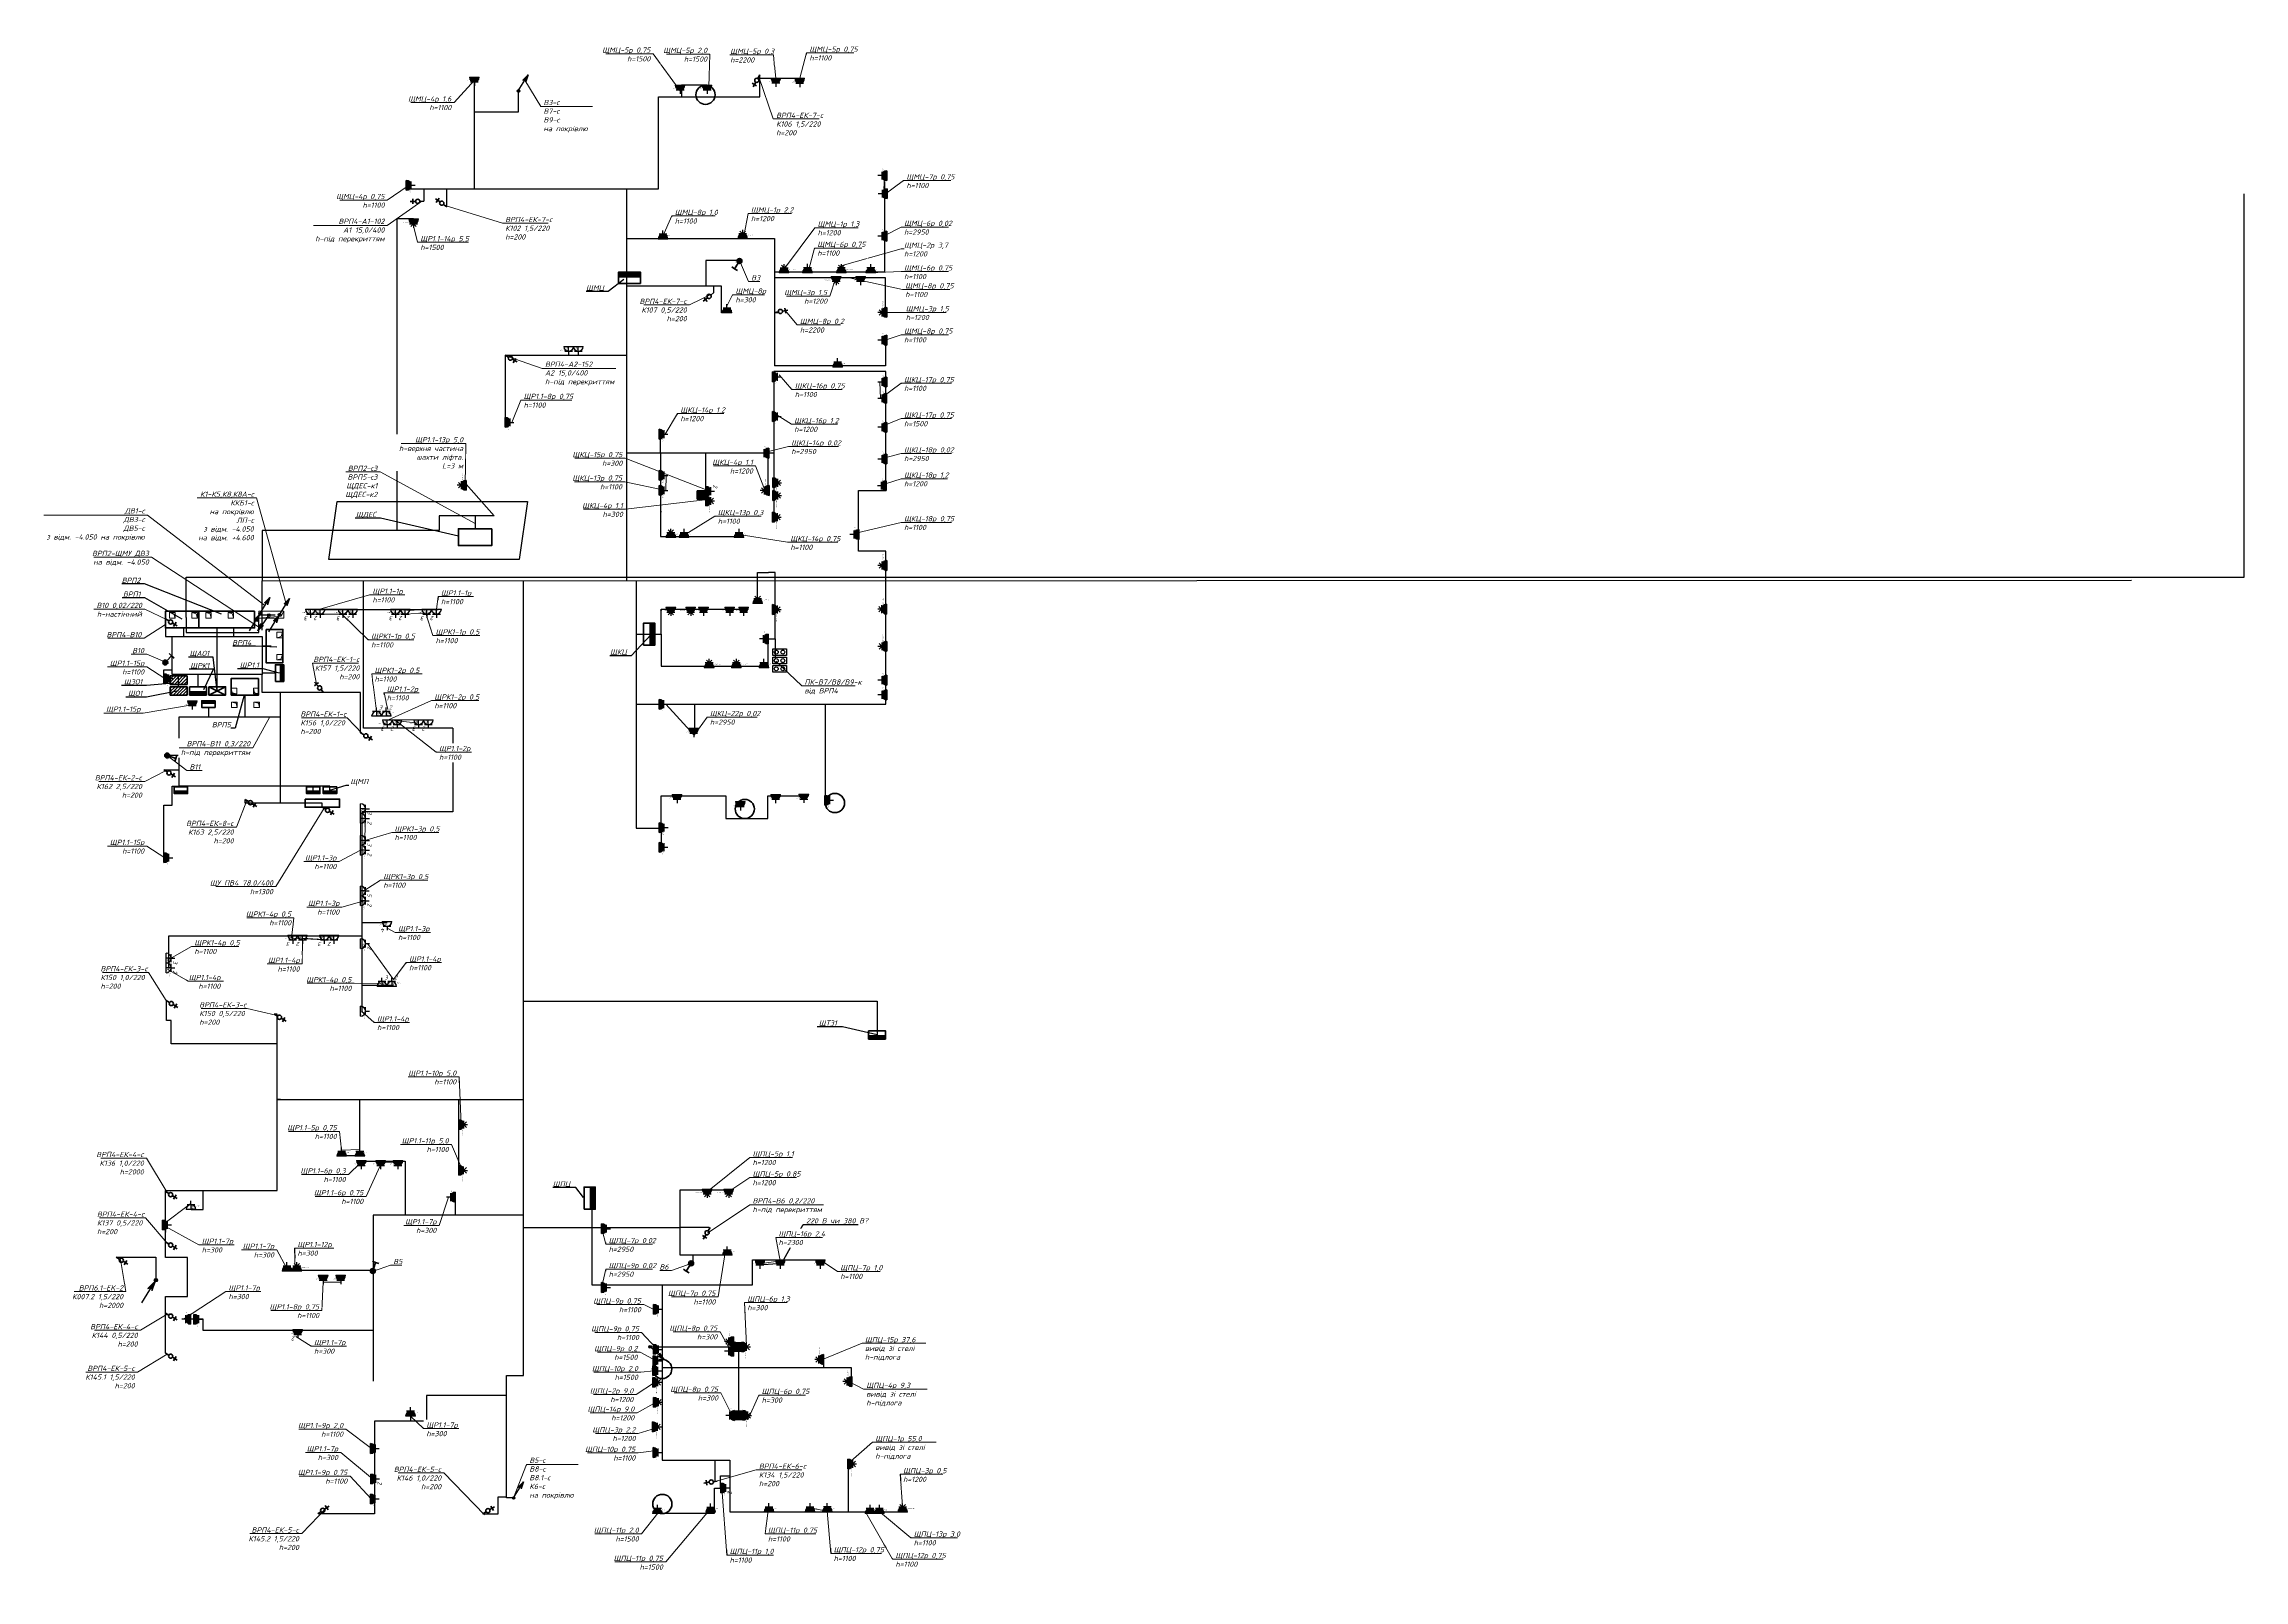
# Model space of a CAD drawing. Header units: millimetres. Extents: x -164867 to 807677, y -316775 to 513985.
# Drawn here: x -50440 to 28547, y 216738 to 271907 of the extents above; entities that cross this region are included whole.
import ezdxf
from ezdxf import colors
from ezdxf.entities.mleader import LeaderData, LeaderLine
from ezdxf.enums import TextEntityAlignment as Align
from ezdxf.math import Vec2, Vec3

# ---------------------------------------------------------------- set-up
doc = ezdxf.new("R2010")
doc.units = ezdxf.units.MM
doc.layers.get('Defpoints').update_dxf_attribs({"color": 140})
doc.layers.add('E_Hidden atributes', color=2, linetype='Continuous', plot=False)
for name, color, linetype, lineweight in [('E_Аварійні мережі', 1, 'Continuous', 30), ('E_В лотку', 5, 'Kabl_in_Lotok', 30), ('E_В лотку_аварійні', 1, 'Kabl_in_Lotok', 30), ('E_Вент-о6ладнання', 84, 'Continuous', 30), ('E_Вимикачі', 84, 'Continuous', 35), ('E_Обладнання', 84, 'Continuous', 35), ('E_Позначення', 7, 'Continuous', 15), ('E_Розп. мережі', 5, 'Continuous', 30), ('E_Щити', 1, 'Continuous', 50)]:
    doc.layers.add(name, color=color, linetype=linetype, lineweight=lineweight)
doc.layers.add('E_Зміни', color=7, linetype='Continuous')
doc.styles.add('GOST 2.304', font='isocpeui.ttf')
doc.styles.add('ISO', font='isocpeui.ttf')
doc.styles.add('orientation to layout', font='isocpeui.ttf')
doc.styles.add('ГОСТ 2.304', font='isocpeui.ttf')
doc.linetypes.add('Kabl_in_Lotok', pattern='A,10,[130,ltypeshp.shx,S=1,R=0,X=0,Y=0],1,[130,ltypeshp.shx,S=1,R=90,X=0,Y=-1],1,[130,ltypeshp.shx,S=1,R=0,X=0,Y=0],10', length=22)
doc.linetypes.add('Kabl_in_Tube', pattern='A,10,[133,ltypeshp.shx,S=1,R=0,X=0,Y=0],10', length=20)

# ---------------------------------------------------------------- blocks, each defined once
blk = doc.blocks.new('*U4')
at = {"color": 0}
for p, q in [((-300, 300), (300, 0)), ((-300, 0), (300, 300))]:
    blk.add_line(p, q, dxfattribs=at)
blk.add_lwpolyline([(-300, 300), (300, 300), (300, 0), (-300, 0)], close=True, dxfattribs=at)
blk = doc.blocks.new('*U6')
at = {"lineweight": 40}
h = blk.add_hatch(color=0, dxfattribs=at)
h.dxf.hatch_style = 1
h.paths.add_polyline_path([(300, 150), (-300, 150), (-300, 0), (300, 0)])
at = {"color": 0}
blk.add_lwpolyline([(-300, 300), (300, 300), (300, 0), (-300, 0)], close=True, dxfattribs=at)
blk = doc.blocks.new('*U5')
at = {"lineweight": 20}
h = blk.add_hatch(dxfattribs=at)
h.set_pattern_fill('ANSI31', color=0, scale=25)
h.paths.add_polyline_path([(-300, 300), (-300, 0), (300, 0), (300, 300)])
at = {"color": 0}
blk.add_lwpolyline([(-300, 300), (300, 300), (300, 0), (-300, 0)], close=True, dxfattribs=at)
blk = doc.blocks.new('_None')
blk = doc.blocks.new('*U507')
h = blk.add_hatch(color=0)
h.dxf.hatch_style = 1
h.paths.add_polyline_path([(175, 100, 1), (-175, 100)])
at = {"color": 0, "linetype": 'Continuous', "lineweight": 30}
for p, q in [((175, 100), (-175, 100)), ((140, 275), (-140, 275)), ((0, 275), (0, 415)), ((0, 275), (0, 415)), ((0, 275), (0, 415))]:
    blk.add_line(p, q, dxfattribs=at)
blk.add_arc((0, 100), 175, 0, 180, dxfattribs=at)
at = {"color": 0, "style": 'orientation to layout'}
blk.add_attdef('AMOUNT', text='', height=150, dxfattribs=at).set_placement((147, 422), align=Align.MIDDLE_CENTER)
at = {"layer": 'E_Hidden atributes', "style": 'GOST 2.304'}
for tag, p in [('IP', (0, 248)), ('INSTALATION', (0, 188)), ('LOCATION', (0, 158)), ('COLOR', (0, 100)), ('VENDOR', (0, 218)), ('VOLTAGE_CURRENT', (0, 128))]:
    blk.add_attdef(tag, p, '', height=25, dxfattribs=at)
blk = doc.blocks.new('*U508')
h = blk.add_hatch(color=0)
h.dxf.hatch_style = 1
h.paths.add_polyline_path([(175, 100, 1), (-175, 100)])
at = {"color": 0, "linetype": 'Continuous', "lineweight": 30}
for p, q in [((175, 100), (-175, 100)), ((140, 275), (-140, 275)), ((0, 275), (0, 415)), ((0, 275), (0, 415)), ((0, 275), (0, 415)), ((0, 275), (0, 100))]:
    blk.add_line(p, q, dxfattribs=at)
at = {"color": 0, "lineweight": 30}
for q in [(-99, 374), (99, 374)]:
    blk.add_line((0, 275), q, dxfattribs=at)
at = {"color": 0, "linetype": 'Continuous', "lineweight": 30}
blk.add_arc((0, 100), 175, 0, 180, dxfattribs=at)
at = {"color": 0, "style": 'orientation to layout'}
blk.add_attdef('AMOUNT', text='', height=150, dxfattribs=at).set_placement((147, 422), align=Align.MIDDLE_CENTER)
at = {"layer": 'E_Hidden atributes', "style": 'GOST 2.304'}
for tag, p in [('IP', (0, 248)), ('INSTALATION', (0, 188)), ('LOCATION', (0, 158)), ('COLOR', (0, 100)), ('VENDOR', (0, 218)), ('VOLTAGE_CURRENT', (0, 128))]:
    blk.add_attdef(tag, p, '', height=25, dxfattribs=at)
blk = doc.blocks.new('*U506')
at = {"color": 0, "linetype": 'Continuous', "lineweight": 30}
for p, q in [((175, 100), (-175, 100)), ((140, 275), (-140, 275)), ((0, 275), (0, 415)), ((0, 275), (0, 415)), ((0, 275), (0, 415)), ((0, 275), (0, 100))]:
    blk.add_line(p, q, dxfattribs=at)
blk.add_arc((0, 100), 175, 0, 180, dxfattribs=at)
at = {"color": 0, "style": 'orientation to layout'}
blk.add_attdef('AMOUNT', text='', height=150, dxfattribs=at).set_placement((147, 422), align=Align.MIDDLE_CENTER)
at = {"layer": 'E_Hidden atributes', "style": 'GOST 2.304'}
for tag, p in [('IP', (0, 248)), ('INSTALATION', (0, 188)), ('LOCATION', (0, 158)), ('COLOR', (0, 100)), ('VENDOR', (0, 218)), ('VOLTAGE_CURRENT', (0, 128))]:
    blk.add_attdef(tag, p, '', height=25, dxfattribs=at)
blk = doc.blocks.new('*U509')
at = {"color": 0, "linetype": 'Continuous', "lineweight": 30}
for p, q in [((175, 100), (-175, 100)), ((140, 275), (-140, 275)), ((0, 275), (0, 415)), ((0, 275), (0, 415)), ((0, 275), (0, 415))]:
    blk.add_line(p, q, dxfattribs=at)
blk.add_arc((0, 100), 175, 0, 180, dxfattribs=at)
at = {"color": 0, "style": 'orientation to layout'}
blk.add_attdef('AMOUNT', text='', height=150, dxfattribs=at).set_placement((147, 422), align=Align.MIDDLE_CENTER)
at = {"layer": 'E_Hidden atributes', "style": 'GOST 2.304'}
for tag, p in [('IP', (0, 248)), ('INSTALATION', (0, 188)), ('LOCATION', (0, 158)), ('COLOR', (0, 100)), ('VENDOR', (0, 218)), ('VOLTAGE_CURRENT', (0, 128))]:
    blk.add_attdef(tag, p, '', height=25, dxfattribs=at)
blk = doc.blocks.new('электровывод')
at = {"color": 0, "linetype": 'ByBlock', "lineweight": -2}
for p, q in [((-123, 124), (-205, 207)), ((-202, 127), (-125, 204)), ((-59, 60), (0, 0))]:
    blk.add_line(p, q, dxfattribs=at)
blk.add_circle((-91, 92), 44.9, dxfattribs=at)
blk = doc.blocks.new('*U18')
at = {"lineweight": -2}
h = blk.add_hatch(color=256, dxfattribs=at)
edge = h.paths.add_edge_path()
edge.add_arc((0.1, 0), 1.28, 0, 360)
h = blk.add_hatch(color=256, dxfattribs=at)
h.paths.add_polyline_path([(8.9, -16.1), (4, -10.6), (6.4, -11.7)])
h.paths.add_polyline_path([(8.9, -16.1), (6.4, -11.7), (6.9, -9)])
for p, q in [((0.1, 0), (8.9, -16.1)), ((8.9, -16.1), (4, -10.6)), ((4, -10.6), (6.4, -11.7)), ((6.4, -11.7), (6.9, -9)), ((8.9, -16.1), (6.9, -9))]:
    blk.add_line(p, q, dxfattribs=at)
blk.add_circle((0.1, 0), 1.24, dxfattribs=at)
blk = doc.blocks.new('ДКС колона')
at = {"layer": 'E_Обладнання', "ltscale": 30}
h = blk.add_hatch(color=6, dxfattribs=at)
h.dxf.hatch_style = 1
h.paths.add_polyline_path([(150, 150), (-150, 150), (-150, -150), (150, -150)])
at = {"layer": 'E_Обладнання', "color": 6, "ltscale": 30}
blk.add_lwpolyline([(-150, 150), (150, 150), (150, -150), (-150, -150)], close=True, dxfattribs=at)
blk = doc.blocks.new('*U69')
at = {"lineweight": -2}
h = blk.add_hatch(color=256, dxfattribs=at)
edge = h.paths.add_edge_path()
edge.add_arc((0.1, 0), 1.28, 0, 360)
h = blk.add_hatch(color=256, dxfattribs=at)
h.paths.add_polyline_path([(-0.5, -0.7), (-5.3, -6.2), (-2.9, -5.2)])
h.paths.add_polyline_path([(-0.5, -0.7), (-2.9, -5.2), (-2.4, -7.8)])
for p, q in [((-9.2, -16.8), (-0.5, -0.7)), ((-0.5, -0.7), (-5.3, -6.2)), ((-0.5, -0.7), (-5.3, -6.2)), ((-5.3, -6.2), (-2.9, -5.2)), ((-5.3, -6.2), (-2.9, -5.2)), ((-2.9, -5.2), (-2.4, -7.8)), ((-2.9, -5.2), (-2.4, -7.8)), ((-0.5, -0.7), (-2.4, -7.8)), ((-0.5, -0.7), (-2.4, -7.8))]:
    blk.add_line(p, q, dxfattribs=at)
blk.add_circle((0.1, 0), 1.24, dxfattribs=at)
blk = doc.blocks.new('*U68')
at = {"lineweight": -2}
h = blk.add_hatch(color=256, dxfattribs=at)
edge = h.paths.add_edge_path()
edge.add_arc((0.1, 0), 1.28, 0, 360)
h = blk.add_hatch(color=256, dxfattribs=at)
h.paths.add_polyline_path([(8.8, 16.1), (3.9, 10.6), (6.3, 11.7)])
h.paths.add_polyline_path([(8.8, 16.1), (6.3, 11.7), (6.8, 9)])
for p, q in [((0, 0), (8.8, 16.1)), ((8.8, 16.1), (3.9, 10.6)), ((3.9, 10.6), (6.3, 11.7)), ((6.3, 11.7), (6.8, 9)), ((8.8, 16.1), (6.8, 9))]:
    blk.add_line(p, q, dxfattribs=at)
blk.add_circle((0.1, 0), 1.24, dxfattribs=at)
blk = doc.blocks.new('ПК вентиляторів')
blk.add_lwpolyline([(-246, 60), (0, 60), (0, -60), (-246, -60)], close=True)
for centre in [(-182, 0), (-64, 0)]:
    blk.add_circle(centre, 35.5)
blk = doc.blocks.new('*U275')
h = blk.add_hatch(color=0)
h.dxf.hatch_style = 1
h.paths.add_polyline_path([(88, 0, 1), (-88, 0, 1)])
at = {"color": 0}
for points in [[(127, 301), (17, 348)], [(34, 81), (127, 301)], [(238, 254), (127, 301)]]:
    blk.add_lwpolyline(points, dxfattribs=at)
blk.add_circle((0, 0), 87.5, dxfattribs=at)
at = {"layer": 'E_Hidden atributes', "style": 'GOST 2.304'}
for tag, p in [('TYPE', (-77, 42)), ('IP', (-72, 75)), ('INSTALATION', (-72, 10)), ('LOCATION', (-72, -20)), ('COLOR', (-72, -88)), ('VENDOR', (-72, -55))]:
    blk.add_attdef(tag, p, '', height=25, dxfattribs=at)
blk = doc.blocks.new('*U522')
at = {"true_color": 0xffffff}
h = blk.add_hatch(color=7, dxfattribs=at)
h.dxf.hatch_style = 1
h.paths.add_polyline_path([(-88, 0, 1), (88, 0, 1)])
at = {"color": 0}
for points in [[(127, 301), (17, 348)], [(34, 81), (127, 301)], [(238, 254), (127, 301)]]:
    blk.add_lwpolyline(points, dxfattribs=at)
blk.add_circle((0, 0), 87.5, dxfattribs=at)
at = {"layer": 'E_Hidden atributes', "style": 'GOST 2.304'}
for tag, p in [('TYPE', (-77, 42)), ('IP', (-72, 75)), ('INSTALATION', (-72, 10)), ('LOCATION', (-72, -20)), ('COLOR', (-72, -88)), ('VENDOR', (-72, -55))]:
    blk.add_attdef(tag, p, '', height=25, dxfattribs=at)
blk = doc.blocks.new('*U70')
at = {"lineweight": -2}
h = blk.add_hatch(color=256, dxfattribs=at)
edge = h.paths.add_edge_path()
edge.add_arc((0.1, 0), 1.28, 0, 360)
h = blk.add_hatch(color=256, dxfattribs=at)
h.paths.add_polyline_path([(8.8, 16.1), (3.9, 10.6), (6.3, 11.7)])
h.paths.add_polyline_path([(8.8, 16.1), (6.3, 11.7), (6.8, 9)])
h = blk.add_hatch(color=256, dxfattribs=at)
h.paths.add_polyline_path([(-0.5, -0.7), (-5.3, -6.2), (-2.9, -5.2)])
h.paths.add_polyline_path([(-0.5, -0.7), (-2.9, -5.2), (-2.4, -7.8)])
for p, q in [((0, 0), (8.8, 16.1)), ((8.8, 16.1), (3.9, 10.6)), ((3.9, 10.6), (6.3, 11.7)), ((6.3, 11.7), (6.8, 9)), ((8.8, 16.1), (6.8, 9)), ((-9.2, -16.8), (-0.5, -0.7)), ((-0.5, -0.7), (-5.3, -6.2)), ((-5.3, -6.2), (-2.9, -5.2)), ((-2.9, -5.2), (-2.4, -7.8)), ((-0.5, -0.7), (-2.4, -7.8))]:
    blk.add_line(p, q, dxfattribs=at)
blk.add_circle((0.1, 0), 1.24, dxfattribs=at)

msp = doc.modelspace()

# ---------------------------------------------------------------- linework, layer by layer
at = {"layer": 'E_Аварійні мережі'}
for points in [[(-45332.62, 251307.54), (-45332.62, 250771.99), (-42732.62, 250771.99), (-42732.62, 251407.54), (-42136.29, 251407.54)], [(-44221.89, 248669.66), (-44221.89, 250932.54)]]:
    msp.add_lwpolyline(points, dxfattribs=at)
at = {"layer": 'E_В лотку', "ltscale": 100}
for points in [[(-34990.17, 270701.48), (-34990.17, 266708.84)], [(-34990.17, 269472.46), (-33406.42, 269472.46), (-33406.42, 270218.01)], [(-29518.38, 264926.17), (-29518.38, 266708.84), (-28383.44, 266708.84), (-28383.44, 270003.36), (-24741.27, 270003.36), (-24741.27, 270682.39), (-23211.84, 270674)], [(-24741.27, 270003.36), (-24741.27, 270792.84)], [(-37319.18, 266708.84), (-29518.38, 266708.84)], [(-36800.03, 266708.84), (-36800.03, 266257)], [(-35980.84, 266063.54), (-35980.84, 266708.84)], [(-29518.38, 252626.73), (-29518.38, 264926.17), (-24208.26, 264926.17), (-24208.26, 263726.17), (-20249.69, 263726.17), (-20249.69, 266968.35)], [(-37767.19, 265623.54), (-37767.19, 254427.95)], [(-25473.38, 264135.28), (-26673.38, 264135.28), (-26674.45, 263208.69)], [(-26673.14, 263208.68), (-29518.38, 263207.63)], [(-26392.18, 262980.84), (-26391.94, 263208.36)], [(-24208.26, 263726.17), (-24208.26, 260349.53)], [(-20230.67, 262263.69), (-20230.68, 263507.65), (-24208.26, 263507.65)], [(-33882.62, 260733.54), (-29518.38, 260733.54)], [(-28310.4, 257211.21), (-29518.38, 257211.21)], [(-34282.62, 254958.88), (-36249.92, 254958.88), (-36249.92, 254427.95), (-42603.4, 254427.95), (-42603.4, 252626.73)], [(-42603.4, 250858.22), (-42603.4, 252626.73), (24513.14, 252644.1)], [(-33832.62, 223368.06), (-33832.62, 224085.96), (-33223.1, 224085.96), (-33223.1, 252626.73)], [(-29184.78, 252630.21), (-29184.29, 248193.07), (-27085.4, 248193.07), (-27085.39, 247329.44)], [(-46082.62, 251261.04), (-46082.62, 250621.39), (-45837.93, 250621.39)], [(-45432.62, 250932.54), (-45432.62, 250621.39)], [(-45432.62, 250932.54), (-45432.62, 250621.39)], [(-43640.62, 250932.54), (-43640.62, 250621.39)], [(-43640.62, 250932.54), (-43640.62, 250621.39)], [(-42282.62, 250282.54), (-42603.4, 250282.54)], [(-42282.62, 250282.54), (-42603.4, 250282.54)], [(-45605.6, 248819.66), (-45605.6, 249254.85)], [(-45605.6, 248819.66), (-45605.6, 249254.85)], [(-44911.52, 249254.85), (-44911.52, 248819.66)], [(-42132.62, 249312.21), (-42603.4, 249312.21)], [(-42132.62, 249312.21), (-42603.4, 249312.21)], [(-40448.56, 244492.77), (-40448.56, 244638.16), (-41948.56, 244638.16), (-41948.56, 248612.88)], [(-29184.29, 248193.07), (-29184.29, 243747.54), (-28284.29, 243747.54), (-28284.29, 243044.28)], [(-40172.43, 244983.54), (-40172.43, 245253.54), (-45582.62, 245253.57), (-45582.62, 247745.4), (-41948.56, 247745.4)], [(-46142.62, 245836.04), (-45582.62, 245836.04)], [(-40772.43, 244983.54), (-40772.43, 245253.55)], [(-41948.56, 244638.16), (-43218.88, 244638.16), (-43218.88, 244767.81)], [(-41954.83, 233994.27), (-41954.83, 233994.27), (-42064.83, 233994.27), (-42064.83, 237060.67), (-42174.83, 237060.67)], [(-33223.1, 237525.89), (-20532.62, 237525.89), (-20532.62, 236164.44)], [(-39051.1, 231776.93), (-37469.12, 231775.7), (-37469.12, 229837.26)], [(-33223.1, 229396.52), (-27596.75, 229396.52), (-27595.03, 230750.43), (-25857.74, 230750.43)], [(-30768.54, 230373.85), (-30768.54, 227344.43), (-28251.88, 227344.43), (-28251.88, 221044.43), (-25820.16, 221044.43), (-25820.16, 219184.43), (-19658.01, 219183.76)], [(-33223.1, 229837.26), (-38616.1, 229837.26), (-38620.26, 223875.88)], [(-28251.88, 227344.43), (-25002.49, 227344.43), (-25002.49, 228232.09), (-22576.56, 228233.76)], [(-21452.87, 223897.64), (-21452.87, 224358.6), (-28251.88, 224358.6)]]:
    msp.add_lwpolyline(points, dxfattribs=at)
at = {"layer": 'E_В лотку', "linetype": 'Kabl_in_Tube', "ltscale": 70}
msp.add_lwpolyline([(-34282.62, 254958.88), (-35287.45, 256098.1)], dxfattribs=at)
at = {"layer": 'E_В лотку', "ltscale": 100}
msp.add_lwpolyline([(-45837.93, 250621.39), (-42603.4, 250621.39), (-42603.4, 249254.85), (-45837.93, 249254.85)], close=True, dxfattribs=at)
msp.add_lwpolyline([(-45837.93, 250621.39), (-42603.4, 250621.39), (-42603.4, 249254.85), (-45837.93, 249254.85)], close=True, dxfattribs=at)
at = {"layer": 'E_В лотку', "ltscale": 100, "elevation": 0}
msp.add_lwpolyline([(-42071.64, 233994.27), (-33223.1, 233994.27)], dxfattribs=at)
at = {"layer": 'E_В лотку', "color": 4}
msp.add_circle((-33406.42, 270218.01), 50, dxfattribs=at)
at = {"layer": 'E_В лотку_аварійні', "ltscale": 100}
msp.add_lwpolyline([(-45332.62, 251307.54), (-45332.62, 252757.54), (28547.38, 252757.54), (28547.38, 266523.91)], dxfattribs=at)
at = {"layer": 'E_Обладнання'}
msp.add_lwpolyline([(-41068.47, 244783.54), (-39828.66, 244783.54), (-39828.66, 244492.77), (-41068.47, 244492.77)], close=True, dxfattribs=at)
for centre in [(-26689.86, 270082.26, 0), (-22043.05, 244643.31), (-25279.93, 244431.34), (-28244.91, 224317.87), (-28239.46, 219469.47)]:
    msp.add_circle(centre, 344.82, dxfattribs=at)
at = {"layer": 'E_Розп. мережі'}
for points in [[(-26632.32, 270433.54), (-27549.57, 270433.59), (-27549.57, 270003.4)], [(-37319.18, 266803.69), (-37319.18, 266708.84)], [(-37171.97, 265623.54), (-37767.19, 265623.54)], [(-25920.73, 262248.52), (-26110.74, 262248.52), (-26110.74, 263208.04), (-26673.14, 263208.68)], [(-24213.05, 262258.2), (-24084.92, 262258.2)], [(-20230.67, 261288.74), (-20230.67, 260349.53), (-24208.26, 260349.53)], [(-27085.4, 248193.07), (-22285.4, 248193.07), (-20210.4, 248193.07), (-20210.4, 253693.07), (-21197.2, 253693.07), (-21197.2, 255869.19), (-20210.4, 255869.19), (-20210.4, 260143.07), (-24240.4, 260143.07), (-24240.4, 257211.21), (-28310.4, 257211.21), (-28310.4, 254221.21), (-25483.96, 254221.21)], [(-28310.4, 257211.21), (-28310.4, 257827.54)], [(-26678.94, 255539.11), (-26678.94, 257211.21)], [(-24440.17, 255809.63), (-24440.17, 257211.21)], [(-24240.4, 257211.21), (-24240.4, 254972.2)], [(-28270.28, 255102.48), (-28310.4, 255102.48)], [(-28277.74, 250710.23), (-28277.74, 249560.23), (-24440.46, 249560.23), (-24440.46, 250539.21), (-24190.46, 250539.21), (-24190.46, 252922.8), (-24433.58, 252922.8)], [(-24820.03, 251805.31), (-24820.03, 252922.8), (-24433.58, 252922.81)], [(-35764.4, 247333.54), (-38965.97, 247333.54), (-38965.97, 252626.73)], [(-36288.27, 251583.5), (-40814.86, 251581.8)], [(-28477.74, 250710.23), (-28277.74, 250710.23), (-28277.74, 251610.23), (-25332.62, 251610.23)], [(-29184.29, 250710.23), (-28477.74, 250710.23)], [(-24190.46, 250539.21), (-24190.46, 249809.65), (-24185.55, 249809.65)], [(-39072.43, 247166.88), (-39072.43, 248612.88), (-42603.4, 248612.88), (-42603.4, 249254.85)], [(-22384.59, 244745.08), (-22384.59, 248193.07)], [(-35764.4, 247333.54), (-35764.4, 244333.54), (-39023.22, 244333.54), (-39023.22, 237167.87)], [(-45582.62, 246349.88), (-46019.24, 246349.88)], [(-28284.29, 243747.54), (-28284.29, 244897.54), (-25956.91, 244897.54), (-25956.91, 244083.64), (-24456.02, 244083.64), (-24456.02, 244897.54), (-23026.87, 244897.54)], [(-39023.22, 240359.04), (-38118.67, 240359.04)], [(-39023.22, 239859.04), (-45973.22, 239859.04), (-45973.22, 238728.71)], [(-37891.12, 238090.77), (-39023.22, 238090.77)], [(-46082.62, 224884.6), (-46082.62, 226925.5), (-45282.62, 226925.5), (-45282.62, 228325.5), (-46082.62, 228325.5), (-46082.62, 230730.31), (-42071.64, 230730.31), (-42071.64, 233994.27)], [(-39754.52, 231990.11), (-39100.61, 231990.11), (-39100.61, 233994.27)], [(-35547.45, 231448.77), (-35547.45, 233302.7), (-35549.02, 233994.27)], [(-45154.39, 230043.69), (-44721.12, 230043.71), (-44721.12, 230730.31)], [(-35672.45, 230489.16), (-35672.45, 229837.26)], [(-25910.06, 228404.6), (-27596.75, 228404.6), (-27596.75, 229421.52)], [(-47852.62, 228334.48), (-46421.16, 228334.48), (-46421.16, 227508.13)], [(-27131.13, 228118.22), (-27131.13, 228404.6)], [(-41779.07, 227868.52), (-38617.48, 227868.52)], [(-38618.99, 225698.55), (-44722.23, 225698.55), (-44722.23, 226104.96), (-45357.23, 226104.96)], [(-22450.05, 224669.74), (-22450.05, 224358.6)], [(-33582.62, 219683.54), (-33832.62, 219683.54), (-33832.62, 223368.06), (-36706.17, 223368.06), (-36706.17, 222441.79), (-38577.08, 222441.79), (-38577.08, 219115.47)], [(-28405.7, 219135.52), (-26365.13, 219135.52), (-26365.13, 220036.74), (-26153.58, 220036.74), (-26153.58, 220475.45), (-25820.16, 220475.45)], [(-26338.61, 220275.39), (-26338.61, 221044.43)], [(-21572.31, 220937.3), (-21572.55, 219184.02)]]:
    msp.add_lwpolyline(points, dxfattribs=at)
at = {"layer": 'E_Розп. мережі', "ltscale": 100}
for points in [[(-33875.55, 258355.46), (-33875.55, 260733.54)], [(-46132.62, 249173.2), (-46132.62, 249424.88), (-45837.93, 249424.88)], [(-46132.62, 242681.31), (-46132.62, 244565.75), (-45833.76, 244565.75), (-45833.76, 245253.57), (-45582.62, 245253.57)], [(-37277.06, 222623.82), (-37277.06, 222441.79)], [(-34664.39, 219115.47), (-34131.27, 219115.47), (-34131.27, 219727.26), (-33832.62, 219727.26)], [(-40593.89, 219127.54), (-38577.08, 219127.54)]]:
    msp.add_lwpolyline(points, dxfattribs=at)
at = {"layer": 'E_Розп. мережі', "color": 30, "linetype": 'Kabl_in_Tube', "ltscale": 60, "true_color": 0xf8991e}
msp.add_lwpolyline([(-28714.48, 225113.19), (-25499.99, 225113.19), (-25499.99, 222648.79)], dxfattribs=at)
at = {"layer": 'E_Щити'}
msp.add_lwpolyline([(-34363.97, 254493.54), (-34363.97, 253893.54), (-35563.97, 253893.54), (-35563.97, 254493.54)], close=True, dxfattribs=at)
at = {"layer": 'E_Щити', "color": 2, "lineweight": 5}
for points in [[(-45932.62, 251482.54), (-45732.62, 251482.54), (-45732.62, 251282.54), (-45932.62, 251282.54), (-45932.62, 251482.54), (-45772.92, 251445), (-45732.62, 251282.54)], [(-45132.62, 251482.54), (-44932.62, 251482.54), (-44932.62, 251282.54), (-45132.62, 251282.54), (-45132.62, 251482.54), (-44972.92, 251445), (-44932.62, 251282.54)], [(-44632.62, 251482.54), (-44432.62, 251482.54), (-44432.62, 251282.54), (-44632.62, 251282.54), (-44632.62, 251482.54), (-44472.92, 251445), (-44432.62, 251282.54)], [(-43832.62, 251482.54), (-43632.62, 251482.54), (-43632.62, 251282.54), (-43832.62, 251282.54), (-43832.62, 251482.54), (-43672.92, 251445), (-43632.62, 251282.54)], [(-42732.62, 251282.54), (-41832.62, 251282.54), (-41832.62, 251532.54), (-42732.62, 251532.54), (-42732.62, 251282.54), (-41925.6, 251360.85), (-41832.62, 251532.54)], [(-42732.62, 251282.54), (-41832.62, 251282.54), (-41832.62, 251532.54), (-42732.62, 251532.54), (-42732.62, 251282.54), (-41925.6, 251360.85), (-41832.62, 251532.54)], [(-41882.62, 250782.54), (-41882.62, 250582.54), (-42082.62, 250582.54), (-42082.62, 250782.54), (-41882.62, 250782.54), (-41920.17, 250622.85), (-42082.62, 250582.54)], [(-41882.62, 249982.54), (-41882.62, 249782.54), (-42082.62, 249782.54), (-42082.62, 249982.54), (-41882.62, 249982.54), (-41920.17, 249822.85), (-42082.62, 249782.54)], [(-43522.62, 248569.66), (-43722.62, 248569.66), (-43722.62, 248769.66), (-43522.62, 248769.66), (-43522.62, 248569.66), (-43682.32, 248607.21), (-43722.62, 248769.66)], [(-43704.66, 248269.66), (-43504.66, 248269.66), (-43504.66, 248069.66), (-43704.66, 248069.66), (-43704.66, 248269.66), (-43544.96, 248232.11), (-43504.66, 248069.66)], [(-42722.62, 248569.66), (-42922.62, 248569.66), (-42922.62, 248769.66), (-42722.62, 248769.66), (-42722.62, 248569.66), (-42882.32, 248607.21), (-42922.62, 248769.66)], [(-42904.66, 248269.66), (-42704.66, 248269.66), (-42704.66, 248069.66), (-42904.66, 248069.66), (-42904.66, 248269.66), (-42744.96, 248232.11), (-42704.66, 248069.66)]]:
    msp.add_lwpolyline(points, dxfattribs=at)

# ---------------------------------------------------------------- block references
at = {"layer": 'E_Аварійні мережі', "xscale": 37.5, "yscale": 37.5, "zscale": 37.5}
for name, p, rotation in [('*U70', (-42688.21, 251444.35), 357.0874877686715), ('*U18', (-42368.5, 251396.52), 295.8699250671191)]:
    msp.add_blockref(name, p, dxfattribs=dict(at, rotation=rotation))
at = {"layer": 'E_В лотку', "color": 4, "xscale": 37.5, "yscale": 37.5, "zscale": 37.5, "rotation": 357.0874877686715}
msp.add_blockref('*U70', (-41988.21, 251407.89), dxfattribs=at)
at = {"layer": 'E_В лотку', "xscale": 37.50000000000001, "yscale": 37.50000000000001, "zscale": 37.50000000000001, "rotation": 357.0874877686715}
msp.add_blockref('*U68', (-33582.62, 219683.7), dxfattribs=at)
at = {"layer": 'E_Вент-о6ладнання', "xscale": 2, "yscale": 2, "zscale": 2}
for p in [(-23785.77, 250065.99), (-23785.77, 249758.54), (-23785.77, 249464.53)]:
    msp.add_blockref('ПК вентиляторів', p, dxfattribs=at)
at = {"layer": 'E_Вимикачі'}
for name, p, rotation, values in [('*U275', (-25470.7, 264111.7), 170.2274402444637, {'INSTALATION': 'Вбудований', 'IP': 'IP44', 'LOCATION': 'Новус', 'TYPE': '1-полюсний'}), ('*U522', (-46086.32, 249692.81), 338.8697938023578, {'INSTALATION': 'Вбудований', 'IP': 'IP20', 'LOCATION': 'Новус', 'TYPE': '1-полюсний'}), ('*U275', (-46019.24, 246349.88), 274.144964602081, {'INSTALATION': 'Вбудований', 'IP': 'IP44', 'LOCATION': 'Новус', 'TYPE': '1-полюсний'}), ('*U275', (-38633.58, 227835.61), 5.226841051872408, {'INSTALATION': 'Вбудований', 'IP': 'IP44', 'LOCATION': 'Новус', 'TYPE': '1-полюсний'}), ('*U275', (-27205.37, 228111.18), 170.2274402444637, {'INSTALATION': 'Вбудований', 'IP': 'IP44', 'LOCATION': 'Новус', 'TYPE': '1-полюсний'})]:
    msp.add_blockref(name, p, dxfattribs=dict(at, rotation=rotation)).add_auto_attribs(values)
at = {"layer": 'E_Обладнання'}
for name, p, rotation, values in [('*U507', (-34987.88, 270816.62), 180, {'INSTALATION': 'Вбудована', 'IP': 'IP66', 'VENDOR': 'Scame 137.4412', 'LOCATION': 'ЩМЦ', 'VOLTAGE_CURRENT': '220В, 16А'}), ('*U507', (-27601.18, 270533.54), 180, {'INSTALATION': 'Вбудована', 'IP': 'IP66', 'VENDOR': 'Scame 137.4412', 'LOCATION': 'ЩМЦ', 'VOLTAGE_CURRENT': '220В, 16А'}), ('*U507', (-26632.32, 270533.54), 180, {'INSTALATION': 'Вбудована', 'IP': 'IP66', 'VENDOR': 'Scame 137.4412', 'LOCATION': 'ЩМЦ', 'VOLTAGE_CURRENT': '220В, 16А'}), ('*U507', (-24165.21, 270782.39), 180, {'INSTALATION': 'Вбудована', 'IP': 'IP66', 'VENDOR': 'Scame 137.4412', 'LOCATION': 'ЩМЦ', 'VOLTAGE_CURRENT': '220В, 16А'}), ('*U507', (-23307.63, 270774), 180, {'INSTALATION': 'Вбудована', 'IP': 'IP66', 'VENDOR': 'Scame 137.4412', 'LOCATION': 'ЩМЦ', 'VOLTAGE_CURRENT': '220В, 16А'}), ('*U507', (-37532.62, 266830.55), 270, {'INSTALATION': 'Вбудована', 'IP': 'IP66', 'VENDOR': 'Scame 137.4412', 'LOCATION': 'ЩМЦ', 'VOLTAGE_CURRENT': '220В, 16А'}), ('*U507', (-20082.62, 267178.84), 89.99999999999999, {'INSTALATION': 'Вбудована', 'IP': 'IP66', 'VENDOR': 'Scame 137.4412', 'LOCATION': 'ЩМЦ', 'VOLTAGE_CURRENT': '220В, 16А'}), ('*U507', (-20072.7, 266529.21), 89.99999999999999, {'INSTALATION': 'Вбудована', 'IP': 'IP66', 'VENDOR': 'Scame 137.4412', 'LOCATION': 'ЩМЦ', 'VOLTAGE_CURRENT': '220В, 16А'}), ('*U508', (-37171.97, 265723.54), 180, {'INSTALATION': 'Накладна', 'IP': 'IP67', 'VENDOR': 'Scame 517.1657+218.1637', 'LOCATION': 'ЩМЦ', 'VOLTAGE_CURRENT': '380В, 16А'}), ('*U507', (-20082.62, 265005.3), 89.99999999999999, {'INSTALATION': 'Вбудована', 'IP': 'IP66', 'VENDOR': 'Scame 137.4412', 'LOCATION': 'ЩМЦ', 'VOLTAGE_CURRENT': '220В, 16А'}), ('*U508', (-22000.07, 263661.33), 180, {'INSTALATION': 'Накладна', 'IP': 'IP67', 'VENDOR': 'Scame 517.1657+218.1637', 'LOCATION': 'ЩКЦ', 'VOLTAGE_CURRENT': '380В, 16А'}), ('*U507', (-21123.26, 263661.12), 180, {'INSTALATION': 'Вбудована', 'IP': 'IP66', 'VENDOR': 'Scame 137.4412', 'LOCATION': 'ЩМЦ', 'VOLTAGE_CURRENT': '220В, 16А'}), ('*U508', (-20082.62, 262264.2), 89.99999999999999, {'INSTALATION': 'Накладна', 'IP': 'IP67', 'VENDOR': 'Scame 517.1657+218.1637', 'LOCATION': 'ЩКЦ', 'VOLTAGE_CURRENT': '380В, 16А'}), ('*U507', (-20082.62, 261267.87), 89.99999999999999, {'INSTALATION': 'Вбудована', 'IP': 'IP66', 'VENDOR': 'Scame 137.4412', 'LOCATION': 'ЩМЦ', 'VOLTAGE_CURRENT': '220В, 16А'}), ('*U506', (-31606.04, 261143.58), 180, {'INSTALATION': 'Вбудована', 'IP': 'IP20', 'VENDOR': 'Schneider-Electric', 'LOCATION': 'ЩР1.1', 'VOLTAGE_CURRENT': '220В, 16А'}), ('*U507', (-24385.16, 259951.55), 270, {'INSTALATION': 'Вбудована', 'IP': 'IP66', 'VENDOR': 'Scame 137.4412', 'LOCATION': 'ЩМЦ', 'VOLTAGE_CURRENT': '220В, 16А'}), ('*U507', (-20082.6, 259763.56), 89.99999999999999, {'INSTALATION': 'Вбудована', 'IP': 'IP66', 'VENDOR': 'Scame 137.4412', 'LOCATION': 'ЩМЦ', 'VOLTAGE_CURRENT': '220В, 16А'}), ('*U507', (-20085.9, 259176.41), 89.99999999999999, {'INSTALATION': 'Вбудована', 'IP': 'IP66', 'VENDOR': 'Scame 137.4412', 'LOCATION': 'ЩМЦ', 'VOLTAGE_CURRENT': '220В, 16А'}), ('*U507', (-33982.62, 258316.39), 270, {'INSTALATION': 'Вбудована', 'IP': 'IP66', 'VENDOR': 'Scame 137.4412', 'LOCATION': 'ЩКЦ', 'VOLTAGE_CURRENT': '220В, 16А'}), ('*U507', (-24385.16, 258527.16), 270, {'INSTALATION': 'Вбудована', 'IP': 'IP66', 'VENDOR': 'Scame 137.4412', 'LOCATION': 'ЩМЦ', 'VOLTAGE_CURRENT': '220В, 16А'}), ('*U507', (-20082.54, 258139.07), 89.99999999999999, {'INSTALATION': 'Вбудована', 'IP': 'IP66', 'VENDOR': 'Scame 137.4412', 'LOCATION': 'ЩМЦ', 'VOLTAGE_CURRENT': '220В, 16А'}), ('*U507', (-28452.74, 257892.93), 270, {'INSTALATION': 'Вбудована', 'IP': 'IP66', 'VENDOR': 'Scame 137.4412', 'LOCATION': 'ЩКЦ', 'VOLTAGE_CURRENT': '220В, 16А'}), ('*U507', (-24319.38, 257211.21), 89.99999999999999, {'INSTALATION': 'Вбудована', 'IP': 'IP66', 'VENDOR': 'Scame 137.4412', 'LOCATION': 'ЩКЦ', 'VOLTAGE_CURRENT': '220В, 16А'}), ('*U507', (-20082.62, 256998.59), 89.99999999999999, {'INSTALATION': 'Вбудована', 'IP': 'IP66', 'VENDOR': 'Scame 137.4412', 'LOCATION': 'ЩМЦ', 'VOLTAGE_CURRENT': '220В, 16А'}), ('*U507', (-28452.74, 256412.15), 270, {'INSTALATION': 'Вбудована', 'IP': 'IP66', 'VENDOR': 'Scame 137.4412', 'LOCATION': 'ЩКЦ', 'VOLTAGE_CURRENT': '220В, 16А'}), ('*U507', (-28452.74, 255871.99), 270, {'INSTALATION': 'Вбудована', 'IP': 'IP66', 'VENDOR': 'Scame 137.4412', 'LOCATION': 'ЩКЦ', 'VOLTAGE_CURRENT': '220В, 16А'}), ('*U508', (-24306.52, 255870.56), 89.99999999999999, {'INSTALATION': 'Накладна', 'IP': 'IP67', 'VENDOR': 'Scame 517.1657+218.1637', 'LOCATION': 'ЩКЦ', 'VOLTAGE_CURRENT': '380В, 16А'}), ('*U508', (-24372.35, 256146.95), 270, {'INSTALATION': 'Накладна', 'IP': 'IP67', 'VENDOR': 'Scame 405.3287+218.3237', 'LOCATION': 'ЩКЦ', 'VOLTAGE_CURRENT': '380В, 32А'}), ('*U507', (-20104.69, 256042.55), 89.99999999999999, {'INSTALATION': 'Вбудована', 'IP': 'IP66', 'VENDOR': 'Scame 137.4412', 'LOCATION': 'ЩМЦ', 'VOLTAGE_CURRENT': '220В, 16А'}), ('*U508', (-26778.94, 255493.31), 270, {'INSTALATION': 'Накладна', 'IP': 'IP67', 'VENDOR': 'Scame 517.1657+218.1637', 'LOCATION': 'ЩКЦ', 'VOLTAGE_CURRENT': '380В, 16А'}), ('*U508', (-24372.35, 255689.26), 270, {'INSTALATION': 'Накладна', 'IP': 'IP67', 'VENDOR': 'Scame 405.3287+218.3237', 'LOCATION': 'ЩКЦ', 'VOLTAGE_CURRENT': '380В, 32А'}), ('*U507', (-21087.36, 254289.24), 89.99999999999999, {'INSTALATION': 'Вбудована', 'IP': 'IP66', 'VENDOR': 'Scame 137.4412', 'LOCATION': 'ЩМЦ', 'VOLTAGE_CURRENT': '220В, 16А'}), ('*U508', (-20082.86, 253175.37), 89.99999999999999, {'INSTALATION': 'Накладна', 'IP': 'IP67', 'VENDOR': 'Scame 405.3287+218.3237', 'LOCATION': 'ЩКЦ', 'VOLTAGE_CURRENT': '380В, 32А'}), ('*U508', (-20091.69, 251606.51), 89.99999999999999, {'INSTALATION': 'Накладна', 'IP': 'IP67', 'VENDOR': 'Scame 405.3287+218.3237', 'LOCATION': 'ЩКЦ', 'VOLTAGE_CURRENT': '380В, 32А'}), ('*U506', (-40525.83, 251707.54), 180, {'AMOUNT': '2', 'INSTALATION': 'Вбудована', 'IP': 'IP20', 'VENDOR': 'Schneider-Electric', 'LOCATION': 'ЩР1.1', 'VOLTAGE_CURRENT': '220В, 16А'}), ('*U506', (-39356.38, 251707.54), 180, {'AMOUNT': '2', 'INSTALATION': 'Вбудована', 'IP': 'IP20', 'VENDOR': 'Schneider-Electric', 'LOCATION': 'ЩР1.1', 'VOLTAGE_CURRENT': '220В, 16А'}), ('*U506', (-37472.92, 251707.54), 180, {'AMOUNT': '2', 'INSTALATION': 'Вбудована', 'IP': 'IP20', 'VENDOR': 'Schneider-Electric', 'LOCATION': 'ЩР1.1', 'VOLTAGE_CURRENT': '220В, 16А'}), ('*U506', (-36349.1, 251707.55), 180, {'AMOUNT': '2', 'INSTALATION': 'Вбудована', 'IP': 'IP20', 'VENDOR': 'Schneider-Electric', 'LOCATION': 'ЩР1.1', 'VOLTAGE_CURRENT': '220В, 16А'}), ('*U508', (-27934.75, 251780.16), 180, {'INSTALATION': 'Накладна', 'IP': 'IP67', 'VENDOR': 'Scame 517.1657+218.1637', 'LOCATION': 'ЩКЦ', 'VOLTAGE_CURRENT': '380В, 16А'}), ('*U508', (-27219.99, 251779.05), 180, {'INSTALATION': 'Накладна', 'IP': 'IP67', 'VENDOR': 'Scame 517.1657+218.1637', 'LOCATION': 'ЩКЦ', 'VOLTAGE_CURRENT': '380В, 16А'}), ('*U507', (-26761.08, 251779.05), 180, {'INSTALATION': 'Вбудована', 'IP': 'IP66', 'VENDOR': 'Scame 137.4412', 'LOCATION': 'ЩКЦ', 'VOLTAGE_CURRENT': '220В, 16А'}), ('*U507', (-25820.96, 251778.75), 180, {'INSTALATION': 'Вбудована', 'IP': 'IP66', 'VENDOR': 'Scame 137.4412', 'LOCATION': 'ЩКЦ', 'VOLTAGE_CURRENT': '220В, 16А'}), ('*U507', (-25321.64, 251778.75), 180, {'INSTALATION': 'Вбудована', 'IP': 'IP66', 'VENDOR': 'Scame 137.4412', 'LOCATION': 'ЩКЦ', 'VOLTAGE_CURRENT': '220В, 16А'}), ('*U508', (-24382.73, 251594.83), 270, {'INSTALATION': 'Накладна', 'IP': 'IP67', 'VENDOR': 'Scame 405.3287+218.3237', 'LOCATION': 'ЩКЦ', 'VOLTAGE_CURRENT': '380В, 32А'}), ('*U507', (-24340.46, 250539.21), 89.99999999999999, {'INSTALATION': 'Вбудована', 'IP': 'IP66', 'VENDOR': 'Scame 137.4412', 'LOCATION': 'ЩКЦ', 'VOLTAGE_CURRENT': '220В, 16А'}), ('*U508', (-20082.62, 250272.33), 89.99999999999999, {'INSTALATION': 'Накладна', 'IP': 'IP67', 'VENDOR': 'Scame 405.3287+218.3237', 'LOCATION': 'ЩКЦ', 'VOLTAGE_CURRENT': '380В, 32А'}), ('*U507', (-46232.62, 249114.84), 270, {'INSTALATION': 'Вбудована', 'IP': 'IP66', 'VENDOR': 'Scame 137.4412', 'LOCATION': 'ЩТЗ1', 'VOLTAGE_CURRENT': '220В, 16А'}), ('*U507', (-20082.62, 249057.15), 89.99999999999999, {'INSTALATION': 'Вбудована', 'IP': 'IP66', 'VENDOR': 'Scame 137.4412', 'LOCATION': 'ЩКЦ', 'VOLTAGE_CURRENT': '220В, 16А'}), ('*U507', (-45114.95, 248419.66), 180, {'INSTALATION': 'Вбудована', 'IP': 'IP66', 'VENDOR': 'Scame 137.4412', 'LOCATION': 'ЩТЗ1', 'VOLTAGE_CURRENT': '220В, 16А'}), ('*U507', (-28456.74, 248193.07), 270, {'INSTALATION': 'Вбудована', 'IP': 'IP66', 'VENDOR': 'Scame 137.4412', 'LOCATION': 'ЩКЦ', 'VOLTAGE_CURRENT': '220В, 16А'}), ('*U507', (-20082.62, 248530.39), 89.99999999999999, {'INSTALATION': 'Вбудована', 'IP': 'IP66', 'VENDOR': 'Scame 137.4412', 'LOCATION': 'ЩКЦ', 'VOLTAGE_CURRENT': '220В, 16А'}), ('*U506', (-37766.26, 247734.03), 180, {'AMOUNT': '2', 'INSTALATION': 'Вбудована', 'IP': 'IP20', 'VENDOR': 'Schneider-Electric', 'LOCATION': 'ЩР1.1', 'VOLTAGE_CURRENT': '220В, 16А'}), ('*U506', (-36642.44, 247734.04), 180, {'AMOUNT': '2', 'INSTALATION': 'Вбудована', 'IP': 'IP20', 'VENDOR': 'Schneider-Electric', 'LOCATION': 'ЩР1.1', 'VOLTAGE_CURRENT': '220В, 16А'}), ('*U507', (-27114.86, 247429.44), 180, {'INSTALATION': 'Вбудована', 'IP': 'IP66', 'VENDOR': 'Scame 137.4412', 'LOCATION': 'ЩКЦ', 'VOLTAGE_CURRENT': '220В, 16А'}), ('*U507', (-27712.59, 245052.4), 180, {'INSTALATION': 'Вбудована', 'IP': 'IP66', 'VENDOR': 'Scame 137.4412', 'LOCATION': 'ЩКЦ', 'VOLTAGE_CURRENT': '220В, 16А'}), ('*U507', (-24174.46, 245052.4), 180, {'INSTALATION': 'Вбудована', 'IP': 'IP66', 'VENDOR': 'Scame 137.4412', 'LOCATION': 'ЩКЦ', 'VOLTAGE_CURRENT': '220В, 16А'}), ('*U507', (-23160.06, 245060.9), 180, {'INSTALATION': 'Вбудована', 'IP': 'IP66', 'VENDOR': 'Scame 137.4412', 'LOCATION': 'ЩКЦ', 'VOLTAGE_CURRENT': '220В, 16А'}), ('*U507', (-22504.59, 244745.08), 270, {'INSTALATION': 'Вбудована', 'IP': 'IP66', 'VENDOR': 'Scame 137.4412', 'LOCATION': 'ЩКЦ', 'VOLTAGE_CURRENT': '220В, 16А'}), ('*U506', (-39172.43, 244090.61), 270, {'AMOUNT': '2', 'INSTALATION': 'Вбудована', 'IP': 'IP20', 'VENDOR': 'Schneider-Electric', 'LOCATION': 'ЩР1.1', 'VOLTAGE_CURRENT': '220В, 16А'}), ('*U507', (-25439.28, 244796.73), 180, {'INSTALATION': 'Вбудована', 'IP': 'IP66', 'VENDOR': 'Scame 137.4412', 'LOCATION': 'ЩКЦ', 'VOLTAGE_CURRENT': '220В, 16А'}), ('*U507', (-28448.7, 243761.6), 270, {'INSTALATION': 'Вбудована', 'IP': 'IP66', 'VENDOR': 'Scame 137.4412', 'LOCATION': 'ЩКЦ', 'VOLTAGE_CURRENT': '220В, 16А'}), ('*U507', (-46232.62, 242681.31), 270, {'INSTALATION': 'Вбудована', 'IP': 'IP66', 'VENDOR': 'Scame 137.4412', 'LOCATION': 'ЩТЗ1', 'VOLTAGE_CURRENT': '220В, 16А'}), ('*U506', (-39172.43, 242952.57), 270, {'AMOUNT': '2', 'INSTALATION': 'Вбудована', 'IP': 'IP20', 'VENDOR': 'Schneider-Electric', 'LOCATION': 'ЩР1.1', 'VOLTAGE_CURRENT': '220В, 16А'}), ('*U507', (-28452.74, 243057.48), 270, {'INSTALATION': 'Вбудована', 'IP': 'IP66', 'VENDOR': 'Scame 137.4412', 'LOCATION': 'ЩКЦ', 'VOLTAGE_CURRENT': '220В, 16А'}), ('*U506', (-39175.85, 241137.01), 270, {'AMOUNT': '2', 'INSTALATION': 'Вбудована', 'IP': 'IP20', 'VENDOR': 'Schneider-Electric', 'LOCATION': 'ЩР1.1', 'VOLTAGE_CURRENT': '220В, 16А'}), ('*U509', (-38124.94, 240492.05), 180, {'AMOUNT': '4', 'INSTALATION': 'Вбудована', 'IP': 'IP66', 'VENDOR': 'Scame 137.4412', 'LOCATION': 'ЩР1.1', 'VOLTAGE_CURRENT': '220В, 16А'}), ('*U506', (-41160.9, 240003.66), 180, {'AMOUNT': '2', 'INSTALATION': 'Вбудована', 'IP': 'IP20', 'VENDOR': 'Schneider-Electric', 'LOCATION': 'ЩР1.1', 'VOLTAGE_CURRENT': '220В, 16А'}), ('*U506', (-40028.4, 240003.65), 180, {'AMOUNT': '2', 'INSTALATION': 'Вбудована', 'IP': 'IP20', 'VENDOR': 'Schneider-Electric', 'LOCATION': 'ЩР1.1', 'VOLTAGE_CURRENT': '220В, 16А'}), ('*U509', (-39172.43, 239593.57), 270, {'AMOUNT': '2', 'INSTALATION': 'Вбудована', 'IP': 'IP66', 'VENDOR': 'Scame 137.4412', 'LOCATION': 'ЩР1.1', 'VOLTAGE_CURRENT': '220В, 16А'}), ('*U506', (-46152.65, 238723.65), 270, {'AMOUNT': '2', 'INSTALATION': 'Вбудована', 'IP': 'IP20', 'VENDOR': 'Schneider-Electric', 'LOCATION': 'ЩР1.1', 'VOLTAGE_CURRENT': '220В, 16А'}), ('*U509', (-39172.43, 237167.87), 270, {'INSTALATION': 'Вбудована', 'IP': 'IP66', 'VENDOR': 'Scame 137.4412', 'LOCATION': 'ЩР1.1', 'VOLTAGE_CURRENT': '220В, 16А'}), ('*U508', (-35647.46, 233095.31), 270, {'INSTALATION': 'Накладна', 'IP': 'IP66', 'VENDOR': 'Scame 517.1657+218.1637', 'LOCATION': 'ЩР1.1', 'VOLTAGE_CURRENT': '380В, 16А'}), ('*U507', (-39051.1, 231905.11), 180, {'INSTALATION': 'Вбудована', 'IP': 'IP66', 'VENDOR': 'Scame 137.4412', 'LOCATION': 'ЩР1.1', 'VOLTAGE_CURRENT': '220В, 16А'}), ('*U507', (-38356.01, 231905.11), 180, {'INSTALATION': 'Вбудована', 'IP': 'IP66', 'VENDOR': 'Scame 137.4412', 'LOCATION': 'ЩР1.1', 'VOLTAGE_CURRENT': '220В, 16А'}), ('*U507', (-37734.21, 231904.09), 180, {'INSTALATION': 'Вбудована', 'IP': 'IP66', 'VENDOR': 'Scame 137.4412', 'LOCATION': 'ЩР1.1', 'VOLTAGE_CURRENT': '220В, 16А'}), ('*U508', (-35650.78, 231450.32), 270, {'INSTALATION': 'Накладна', 'IP': 'IP66', 'VENDOR': 'Scame 517.1657+218.1637', 'LOCATION': 'ЩР1.1', 'VOLTAGE_CURRENT': '380В, 16А'}), ('*U507', (-35572.45, 230489.16), 89.99999999999999, {'INSTALATION': 'Вбудована', 'IP': 'IP66', 'VENDOR': 'Scame 137.4412', 'LOCATION': 'ЩР1.1', 'VOLTAGE_CURRENT': '220В, 16А'}), ('*U508', (-26631.61, 230880.3), 180, {'INSTALATION': 'Накладна', 'IP': 'IP67', 'VENDOR': 'Scame 517.1657+218.1637', 'LOCATION': 'ЩПЦ', 'VOLTAGE_CURRENT': '380В, 16А'}), ('*U508', (-25855.74, 230880.3), 180, {'INSTALATION': 'Накладна', 'IP': 'IP67', 'VENDOR': 'Scame 517.1657+218.1637', 'LOCATION': 'ЩПЦ', 'VOLTAGE_CURRENT': '380В, 16А'}), ('*U507', (-46282.62, 229491.3), 270, {'INSTALATION': 'Вбудована', 'IP': 'IP66', 'VENDOR': 'Scame 137.4412', 'LOCATION': 'ЩР1.1', 'VOLTAGE_CURRENT': '220В, 16А'}), ('*U507', (-30520.62, 229354.57), 270, {'INSTALATION': 'Вбудована', 'IP': 'IP66', 'VENDOR': 'Scame 137.4412', 'LOCATION': 'ЩПЦ', 'VOLTAGE_CURRENT': '220В, 16А'}), ('*U507', (-40417.52, 227783.52), 180, {'INSTALATION': 'Вбудована', 'IP': 'IP66', 'VENDOR': 'Scame 137.4412', 'LOCATION': 'ЩР1.1', 'VOLTAGE_CURRENT': '220В, 16А'}), ('*U507', (-39786.4, 227783.53), 180, {'INSTALATION': 'Вбудована', 'IP': 'IP66', 'VENDOR': 'Scame 137.4412', 'LOCATION': 'ЩР1.1', 'VOLTAGE_CURRENT': '220В, 16А'}), ('*U507', (-22568.25, 228333.76), 180, {'INSTALATION': 'Вбудована', 'IP': 'IP66', 'VENDOR': 'Scame 137.4412', 'LOCATION': 'ЩПЦ', 'VOLTAGE_CURRENT': '220В, 16А'}), ('*U507', (-30520.62, 227242.57), 270, {'INSTALATION': 'Вбудована', 'IP': 'IP66', 'VENDOR': 'Scame 137.4412', 'LOCATION': 'ЩПЦ', 'VOLTAGE_CURRENT': '220В, 16А'}), ('*U507', (-45082.23, 226104.96), 89.99999999999999, {'INSTALATION': 'Вбудована', 'IP': 'IP66', 'VENDOR': 'Scame 137.4412', 'LOCATION': 'ЩР1.1', 'VOLTAGE_CURRENT': '220В, 16А'}), ('*U507', (-45157.23, 226104.96), 270, {'INSTALATION': 'Вбудована', 'IP': 'IP66', 'VENDOR': 'Scame 137.4412', 'LOCATION': 'ЩР1.1', 'VOLTAGE_CURRENT': '220В, 16А'}), ('*U507', (-28653.18, 226462.2), 270, {'INSTALATION': 'Вбудована', 'IP': 'IP66', 'VENDOR': 'Scame 137.4412', 'LOCATION': 'ЩПЦ', 'VOLTAGE_CURRENT': '220В, 16А'}), ('*U507', (-41330.76, 225833.55), 180, {'AMOUNT': '2', 'INSTALATION': 'Вбудована', 'IP': 'IP66', 'VENDOR': 'Scame 137.4412', 'LOCATION': 'ЩР1.1', 'VOLTAGE_CURRENT': '220В, 16А'}), ('*U507', (-28658.12, 225021.45), 270, {'INSTALATION': 'Вбудована', 'IP': 'IP66', 'VENDOR': 'Scame 137.4412', 'LOCATION': 'ЩПЦ', 'VOLTAGE_CURRENT': '220В, 16А'}), ('*U507', (-25588.83, 224952.75), 89.99999999999999, {'INSTALATION': 'Вбудована', 'IP': 'IP66', 'VENDOR': 'Scame 137.4412', 'LOCATION': 'ЩПЦ', 'VOLTAGE_CURRENT': '220В, 16А'}), ('*U508', (-25587.97, 225302.75), 89.99999999999999, {'INSTALATION': 'Накладна', 'IP': 'IP67', 'VENDOR': 'Scame 517.1657+218.1637', 'LOCATION': 'ЩПЦ', 'VOLTAGE_CURRENT': '380В, 16А'}), ('*U508', (-25487.97, 225110), 270, {'INSTALATION': 'Накладна', 'IP': 'IP67', 'VENDOR': 'Scame 517.1657+218.1637', 'LOCATION': 'ЩПЦ', 'VOLTAGE_CURRENT': '380В, 16А'}), ('*U507', (-28677.27, 224252.8), 270, {'INSTALATION': 'Вбудована', 'IP': 'IP66', 'VENDOR': 'Scame 137.4412', 'LOCATION': 'ЩПЦ', 'VOLTAGE_CURRENT': '220В, 16А'}), ('*U507', (-28673.51, 224612.54), 270, {'INSTALATION': 'Вбудована', 'IP': 'IP66', 'VENDOR': 'Scame 137.4412', 'LOCATION': 'ЩПЦ', 'VOLTAGE_CURRENT': '220В, 16А'}), ('*U508', (-28680.45, 223838.76), 270, {'INSTALATION': 'Накладна', 'IP': 'IP67', 'VENDOR': 'Scame 517.3257+218.3237', 'LOCATION': 'ЩПЦ', 'VOLTAGE_CURRENT': '380В, 16А'}), ('*U508', (-28653.32, 223123.67), 270, {'INSTALATION': 'Накладна', 'IP': 'IP67', 'VENDOR': 'Scame 517.1657+218.1637', 'LOCATION': 'ЩПЦ', 'VOLTAGE_CURRENT': '380В, 16А'}), ('*U507', (-25549.99, 222646.85), 89.99999999999999, {'INSTALATION': 'Вбудована', 'IP': 'IP66', 'VENDOR': 'Scame 137.4412', 'LOCATION': 'ЩПЦ', 'VOLTAGE_CURRENT': '220В, 16А'}), ('*U508', (-25449.99, 222648.79), 270, {'INSTALATION': 'Накладна', 'IP': 'IP67', 'VENDOR': 'Scame 517.1657+218.1637', 'LOCATION': 'ЩПЦ', 'VOLTAGE_CURRENT': '380В, 16А'}), ('*U508', (-28689.45, 222239.19), 270, {'INSTALATION': 'Накладна', 'IP': 'IP67', 'VENDOR': 'Scame 517.1657+218.1637', 'LOCATION': 'ЩПЦ', 'VOLTAGE_CURRENT': '380В, 16А'}), ('*U507', (-38815.81, 221460.86), 270, {'INSTALATION': 'Вбудована', 'IP': 'IP66', 'VENDOR': 'Scame 137.4412', 'LOCATION': 'ЩР1.1', 'VOLTAGE_CURRENT': '220В, 16А'}), ('*U507', (-28668.51, 221317.23), 270, {'INSTALATION': 'Вбудована', 'IP': 'IP66', 'VENDOR': 'Scame 137.4412', 'LOCATION': 'ЩПЦ', 'VOLTAGE_CURRENT': '220В, 16А'}), ('*U507', (-38805.76, 220370.3), 270, {'AMOUNT': '2', 'INSTALATION': 'Вбудована', 'IP': 'IP66', 'VENDOR': 'Scame 137.4412', 'LOCATION': 'ЩР1.1', 'VOLTAGE_CURRENT': '220В, 16А'}), ('*U507', (-38820.59, 219647.96), 270, {'INSTALATION': 'Вбудована', 'IP': 'IP66', 'VENDOR': 'Scame 137.4412', 'LOCATION': 'ЩР1.1', 'VOLTAGE_CURRENT': '220В, 16А'}), ('*U507', (-26236.65, 220044.63), 270, {'AMOUNT': '2', 'INSTALATION': 'Вбудована', 'IP': 'IP66', 'VENDOR': 'Scame 137.4412', 'LOCATION': 'ЩПЦ', 'VOLTAGE_CURRENT': '220В, 16А'})]:
    msp.add_blockref(name, p, dxfattribs=dict(at, rotation=rotation)).add_auto_attribs(values)
at = {"layer": 'E_Обладнання', "yscale": 1.687500000021705, "zscale": 1.687500000021704}
for p, xscale, rotation in [((-24741.27, 270792.84), -1.687500000021706, 195.3553398240153), ((-36802.62, 266257), -1.687500000021705, 135.457485714849), ((-35980.84, 266063.54), -1.687500000021706, 99.4626298550205), ((-26392.18, 262980.84), -1.687500000021705, 174.8340558765235), ((-24213.05, 262258.2), -1.687500000021705, 325.4705530429583), ((-33882.62, 260733.54), -1.687500000021705, 284.4892115701171), ((-46082.62, 251258.04), -1.687500000021705, 284.4892115701171), ((-40401.85, 248612.88), -1.687500000021705, 85.51933324086905), ((-39072.43, 247166.88), -1.687500000021705, 284.4892115701171), ((-46142.62, 245836.04), -1.687500000021705, 284.4892115701171), ((-43218.88, 244767.81), -1.687500000021705, 284.4892115701171), ((-40448.56, 244492.77), -1.687500000021705, 284.4892115701171), ((-46057.62, 237552.37), -1.687500000021705, 284.4892115701171), ((-42174.83, 237060.67), -1.687500000021705, 284.4892115701171), ((-46082.62, 230688.59), -1.687500000021705, 284.4892115701171), ((-26519.94, 229396.52), -1.687500000021705, 193.9618102530623), ((-47852.62, 228334.48), -1.687500000021705, 284.4892115701171), ((-46082.62, 228878.04), -1.687500000021705, 284.4892115701171), ((-46082.62, 226325.5), -1.687500000021705, 284.4892115701171), ((-46082.62, 224887.2), -1.687500000021705, 284.4892115701171), ((-26267.84, 220284.6), -1.687500000021706, 142.1089345890599), ((-40611.27, 219115.47), -1.687500000021705, 349.4698180845484), ((-34691.45, 219115.47), -1.687500000021706, 345.3783024443924)]:
    msp.add_blockref('электровывод', p, dxfattribs=dict(at, xscale=xscale, rotation=rotation))
at = {"layer": 'E_Обладнання'}
for name, p, values in [('*U507', (-28219.24, 264798.17), {'INSTALATION': 'Вбудована', 'IP': 'IP66', 'VENDOR': 'Scame 137.4412', 'LOCATION': 'ЩМЦ', 'VOLTAGE_CURRENT': '220В, 16А'}), ('*U508', (-25352.84, 264812.42), {'INSTALATION': 'Накладна', 'IP': 'IP67', 'VENDOR': 'Scame 517.1657+218.1637', 'LOCATION': 'ЩМЦ', 'VOLTAGE_CURRENT': '380В, 16А'}), ('*U508', (-23867.88, 263584.7), {'INSTALATION': 'Накладна', 'IP': 'IP67', 'VENDOR': 'Scame 517.1657+218.1637', 'LOCATION': 'ЩМЦ', 'VOLTAGE_CURRENT': '380В, 16А'}), ('*U507', (-23029.33, 263592.47), {'INSTALATION': 'Вбудована', 'IP': 'IP66', 'VENDOR': 'Scame 137.4412', 'LOCATION': 'ЩМЦ', 'VOLTAGE_CURRENT': '220В, 16А'}), ('*U508', (-21811.68, 263586.25), {'INSTALATION': 'Накладна', 'IP': 'IP67', 'VENDOR': 'Scame 517.1657+218.1637', 'LOCATION': 'ЩМЦ', 'VOLTAGE_CURRENT': '380В, 16А'}), ('*U507', (-20754.51, 263586.25), {'INSTALATION': 'Вбудована', 'IP': 'IP66', 'VENDOR': 'Scame 137.4412', 'LOCATION': 'ЩМЦ', 'VOLTAGE_CURRENT': '220В, 16А'}), ('*U507', (-25920.73, 262148.53), {'INSTALATION': 'Вбудована', 'IP': 'IP66', 'VENDOR': 'Scame 137.4412', 'LOCATION': 'ЩМЦ', 'VOLTAGE_CURRENT': '220В, 16А'}), ('*U507', (-21947.88, 260203.57), {'INSTALATION': 'Вбудована', 'IP': 'IP66', 'VENDOR': 'Scame 137.4412', 'LOCATION': 'ЩМЦ', 'VOLTAGE_CURRENT': '220В, 16А'}), ('*U508', (-27933.5, 254079.53), {'INSTALATION': 'Накладна', 'IP': 'IP67', 'VENDOR': 'Scame 517.1657+218.1637', 'LOCATION': 'ЩКЦ', 'VOLTAGE_CURRENT': '380В, 16А'}), ('*U507', (-27458.85, 254079.62), {'INSTALATION': 'Вбудована', 'IP': 'IP66', 'VENDOR': 'Scame 137.4412', 'LOCATION': 'ЩКЦ', 'VOLTAGE_CURRENT': '220В, 16А'}), ('*U507', (-25483.96, 254079.62), {'INSTALATION': 'Вбудована', 'IP': 'IP66', 'VENDOR': 'Scame 137.4412', 'LOCATION': 'ЩКЦ', 'VOLTAGE_CURRENT': '220В, 16А'}), ('*U508', (-24820.17, 251705.16), {'INSTALATION': 'Накладна', 'IP': 'IP67', 'VENDOR': 'Scame 517.1657+218.1637', 'LOCATION': 'ЩКЦ', 'VOLTAGE_CURRENT': '380В, 16А'}), ('*U508', (-24820.17, 251705.16), {'INSTALATION': 'Накладна', 'IP': 'IP67', 'VENDOR': 'Scame 517.1657+218.1637', 'LOCATION': 'ЩКЦ', 'VOLTAGE_CURRENT': '380В, 16А'}), ('*U508', (-26558.81, 249404.47), {'INSTALATION': 'Накладна', 'IP': 'IP67', 'VENDOR': 'Scame 517.1657+218.1637', 'LOCATION': 'ЩКЦ', 'VOLTAGE_CURRENT': '380В, 16А'}), ('*U508', (-25581.59, 249404.45), {'INSTALATION': 'Накладна', 'IP': 'IP67', 'VENDOR': 'Scame 517.1657+218.1637', 'LOCATION': 'ЩКЦ', 'VOLTAGE_CURRENT': '380В, 16А'}), ('*U507', (-24594.01, 249404.58), {'INSTALATION': 'Вбудована', 'IP': 'IP66', 'VENDOR': 'Scame 137.4412', 'LOCATION': 'ЩКЦ', 'VOLTAGE_CURRENT': '220В, 16А'}), ('*U506', (-38151.45, 247659.02), {'AMOUNT': '2', 'INSTALATION': 'Вбудована', 'IP': 'IP20', 'VENDOR': 'Schneider-Electric', 'LOCATION': 'ЩР1.1', 'VOLTAGE_CURRENT': '220В, 16А'}), ('*U506', (-37955.51, 237955.76), {'AMOUNT': '2', 'INSTALATION': 'Вбудована', 'IP': 'IP20', 'VENDOR': 'Schneider-Electric', 'LOCATION': 'ЩР1.1', 'VOLTAGE_CURRENT': '220В, 16А'}), ('*U507', (-39754.52, 231855.11), {'INSTALATION': 'Вбудована', 'IP': 'IP66', 'VENDOR': 'Scame 137.4412', 'LOCATION': 'ЩР1.1', 'VOLTAGE_CURRENT': '220В, 16А'}), ('*U507', (-39100.6, 231855.09), {'INSTALATION': 'Вбудована', 'IP': 'IP66', 'VENDOR': 'Scame 137.4412', 'LOCATION': 'ЩР1.1', 'VOLTAGE_CURRENT': '220В, 16А'}), ('*U506', (-45164.16, 229943.72), {'INSTALATION': 'Вбудована', 'IP': 'IP20', 'VENDOR': 'Schneider-Electric', 'LOCATION': 'ЩР1.1', 'VOLTAGE_CURRENT': '220В, 16А'}), ('*U507', (-25910.06, 228304.6), {'INSTALATION': 'Вбудована', 'IP': 'IP66', 'VENDOR': 'Scame 137.4412', 'LOCATION': 'ЩПЦ', 'VOLTAGE_CURRENT': '220В, 16А'}), ('*U507', (-41716.51, 227733.54), {'INSTALATION': 'Вбудована', 'IP': 'IP66', 'VENDOR': 'Scame 137.4412', 'LOCATION': 'ЩР1.1', 'VOLTAGE_CURRENT': '220В, 16А'}), ('*U508', (-41363.59, 227733.54), {'INSTALATION': 'Накладна', 'IP': 'IP66', 'VENDOR': 'Scame 517.1657+218.1637', 'LOCATION': 'ЩР1.1', 'VOLTAGE_CURRENT': '380В, 16А'}), ('*U507', (-37281.22, 222527.83), {'INSTALATION': 'Вбудована', 'IP': 'IP66', 'VENDOR': 'Scame 137.4412', 'LOCATION': 'ЩР1.1', 'VOLTAGE_CURRENT': '220В, 16А'}), ('*U507', (-28413.88, 219027.54), {'INSTALATION': 'Вбудована', 'IP': 'IP66', 'VENDOR': 'Scame 137.4412', 'LOCATION': 'ЩПЦ', 'VOLTAGE_CURRENT': '220В, 16А'}), ('*U507', (-26505.12, 219070.67), {'INSTALATION': 'Вбудована', 'IP': 'IP66', 'VENDOR': 'Scame 137.4412', 'LOCATION': 'ЩПЦ', 'VOLTAGE_CURRENT': '220В, 16А'}), ('*U507', (-24411.78, 219084.43), {'INSTALATION': 'Вбудована', 'IP': 'IP66', 'VENDOR': 'Scame 137.4412', 'LOCATION': 'ЩПЦ', 'VOLTAGE_CURRENT': '220В, 16А'}), ('*U507', (-22938.05, 219084.17), {'INSTALATION': 'Вбудована', 'IP': 'IP66', 'VENDOR': 'Scame 137.4412', 'LOCATION': 'ЩПЦ', 'VOLTAGE_CURRENT': '220В, 16А'}), ('*U507', (-22318.57, 219086.86), {'INSTALATION': 'Вбудована', 'IP': 'IP66', 'VENDOR': 'Scame 137.4412', 'LOCATION': 'ЩПЦ', 'VOLTAGE_CURRENT': '220В, 16А'}), ('*U507', (-20781.65, 219027.54), {'INSTALATION': 'Вбудована', 'IP': 'IP66', 'VENDOR': 'Scame 137.4412', 'LOCATION': 'ЩПЦ', 'VOLTAGE_CURRENT': '220В, 16А'}), ('*U507', (-20446.72, 219027.54), {'INSTALATION': 'Вбудована', 'IP': 'IP66', 'VENDOR': 'Scame 137.4412', 'LOCATION': 'ЩПЦ', 'VOLTAGE_CURRENT': '220В, 16А'}), ('*U508', (-19611.68, 219075.87), {'INSTALATION': 'Накладна', 'IP': 'IP67', 'VENDOR': 'Scame 517.1657+218.1637', 'LOCATION': 'ЩПЦ', 'VOLTAGE_CURRENT': '380В, 16А'})]:
    msp.add_blockref(name, p, dxfattribs=at).add_auto_attribs(values)
at = {"layer": 'E_Обладнання', "color": 1}
for p, rotation, values in [((-31256.04, 261143.58), 180, {'INSTALATION': 'Вбудована', 'IP': 'IP20', 'VENDOR': 'Schneider-Electric', 'LOCATION': 'ЩРК1', 'VOLTAGE_CURRENT': '220В, 16А', 'COLOR': 'Червона'}), ((-40875.83, 251707.54), 180, {'AMOUNT': '3', 'INSTALATION': 'Вбудована', 'IP': 'IP20', 'VENDOR': 'Schneider-Electric', 'LOCATION': 'ЩРК1', 'VOLTAGE_CURRENT': '220В, 16А', 'COLOR': 'Червона'}), ((-39706.38, 251707.54), 180, {'AMOUNT': '3', 'INSTALATION': 'Вбудована', 'IP': 'IP20', 'VENDOR': 'Schneider-Electric', 'LOCATION': 'ЩРК1', 'VOLTAGE_CURRENT': '220В, 16А', 'COLOR': 'Червона'}), ((-37822.92, 251707.54), 180, {'AMOUNT': '3', 'INSTALATION': 'Вбудована', 'IP': 'IP20', 'VENDOR': 'Schneider-Electric', 'LOCATION': 'ЩРК1', 'VOLTAGE_CURRENT': '220В, 16А', 'COLOR': 'Червона'}), ((-36699.1, 251707.55), 180, {'AMOUNT': '3', 'INSTALATION': 'Вбудована', 'IP': 'IP20', 'VENDOR': 'Schneider-Electric', 'LOCATION': 'ЩРК1', 'VOLTAGE_CURRENT': '220В, 16А', 'COLOR': 'Червона'}), ((-38116.26, 247734.03), 180, {'AMOUNT': '3', 'INSTALATION': 'Вбудована', 'IP': 'IP20', 'VENDOR': 'Schneider-Electric', 'LOCATION': 'ЩРК1', 'VOLTAGE_CURRENT': '220В, 16А', 'COLOR': 'Червона'}), ((-36992.44, 247734.04), 180, {'AMOUNT': '3', 'INSTALATION': 'Вбудована', 'IP': 'IP20', 'VENDOR': 'Schneider-Electric', 'LOCATION': 'ЩРК1', 'VOLTAGE_CURRENT': '220В, 16А', 'COLOR': 'Червона'}), ((-39172.43, 244440.61), 270, {'AMOUNT': '3', 'INSTALATION': 'Вбудована', 'IP': 'IP20', 'VENDOR': 'Schneider-Electric', 'LOCATION': 'ЩРК1', 'VOLTAGE_CURRENT': '220В, 16А', 'COLOR': 'Червона'}), ((-39172.43, 243302.57), 270, {'AMOUNT': '3', 'INSTALATION': 'Вбудована', 'IP': 'IP20', 'VENDOR': 'Schneider-Electric', 'LOCATION': 'ЩРК1', 'VOLTAGE_CURRENT': '220В, 16А', 'COLOR': 'Червона'}), ((-39175.85, 241487.01), 270, {'AMOUNT': '5', 'INSTALATION': 'Вбудована', 'IP': 'IP20', 'VENDOR': 'Schneider-Electric', 'LOCATION': 'ЩРК1', 'VOLTAGE_CURRENT': '220В, 16А', 'COLOR': 'Червона'}), ((-41510.9, 240003.66), 180, {'AMOUNT': '3', 'INSTALATION': 'Вбудована', 'IP': 'IP20', 'VENDOR': 'Schneider-Electric', 'LOCATION': 'ЩРК1', 'VOLTAGE_CURRENT': '220В, 16А', 'COLOR': 'Червона'}), ((-40378.4, 240003.65), 180, {'AMOUNT': '3', 'INSTALATION': 'Вбудована', 'IP': 'IP20', 'VENDOR': 'Schneider-Electric', 'LOCATION': 'ЩРК1', 'VOLTAGE_CURRENT': '220В, 16А', 'COLOR': 'Червона'}), ((-46152.65, 239073.65), 270, {'AMOUNT': '3', 'INSTALATION': 'Вбудована', 'IP': 'IP20', 'VENDOR': 'Schneider-Electric', 'LOCATION': 'ЩРК1', 'VOLTAGE_CURRENT': '220В, 16А', 'COLOR': 'Червона'})]:
    msp.add_blockref('*U506', p, dxfattribs=dict(at, rotation=rotation)).add_auto_attribs(values)
at = {"layer": 'E_Обладнання', "color": 175, "true_color": 0x4554a5}
for p, rotation, values in [((-35187.45, 256059.03), 89.99999999999999, {'INSTALATION': 'Переносна', 'IP': 'IP67', 'VENDOR': 'Scame 318.1647+218.1637', 'LOCATION': 'ЩМЦ', 'VOLTAGE_CURRENT': '380В, 16А'}), ((-24382.73, 254911.03), 270, {'INSTALATION': 'Переносна', 'IP': 'IP67', 'VENDOR': 'Scame 515.6357+218.6337', 'LOCATION': 'ЩКЦ', 'VOLTAGE_CURRENT': '380В, 63А'}), ((-22355.28, 224657.61), 89.99999999999999, {'INSTALATION': 'Переносна', 'IP': 'IP67', 'VENDOR': 'Scame 318.6347+218.6337', 'LOCATION': 'ЩПЦ', 'VOLTAGE_CURRENT': '380В, 63А'}), ((-21342.05, 223866.74), 89.99999999999999, {'INSTALATION': 'Переносна', 'IP': 'IP67', 'VENDOR': 'Scame 318.3247+218.3237', 'LOCATION': 'ЩПЦ', 'VOLTAGE_CURRENT': '380В, 16А'}), ((-21681.31, 220904.86), 270, {'INSTALATION': 'Переносна', 'IP': 'IP67', 'VENDOR': 'Scame 318.12547+218.12537', 'LOCATION': 'ЩПЦ', 'VOLTAGE_CURRENT': '380В, 16А'})]:
    msp.add_blockref('*U508', p, dxfattribs=dict(at, rotation=rotation)).add_auto_attribs(values)
at = {"layer": 'E_Обладнання'}
ref = msp.add_blockref('*U507', (-26778.94, 255843.31), dxfattribs=dict(at, rotation=270))
ref.add_attrib('AMOUNT', '2', dxfattribs={"layer": '0', "color": 0, "height": 150, "rotation": 270, "style": 'orientation to layout'}).set_placement((-26338.39, 256021.03), align=Align.MIDDLE_CENTER)
ref.add_attrib('INSTALATION', 'Вбудована', (-26590.75, 255843.31), dxfattribs={"layer": 'E_Hidden atributes', "height": 25, "rotation": 270, "style": 'GOST 2.304'})
ref.add_attrib('IP', 'IP66', (-26530.75, 255843.31), dxfattribs={"layer": 'E_Hidden atributes', "height": 25, "rotation": 270, "style": 'GOST 2.304'})
ref.add_attrib('VENDOR', 'Scame 137.4412', (-26560.75, 255843.31), dxfattribs={"layer": 'E_Hidden atributes', "height": 25, "rotation": 270, "style": 'GOST 2.304'})
ref.add_attrib('LOCATION', 'ЩКЦ', (-26620.75, 255843.31), dxfattribs={"layer": 'E_Hidden atributes', "height": 25, "rotation": 270, "style": 'GOST 2.304'})
ref.add_attrib('VOLTAGE_CURRENT', '220В, 16А', (-26650.75, 255843.31), dxfattribs={"layer": 'E_Hidden atributes', "height": 25, "rotation": 270, "style": 'GOST 2.304'})
at = {"layer": 'E_Обладнання', "color": 6}
for p in [(-26835.6, 255712.11), (-25537.97, 225110), (-25499.99, 222648.79)]:
    msp.add_blockref('ДКС колона', p, dxfattribs=at)
at = {"layer": 'E_Обладнання', "color": 1}
for p in [(-38501.45, 247659.02), (-38305.51, 237955.76)]:
    msp.add_blockref('*U506', p, dxfattribs=at).add_auto_attribs({'AMOUNT': '3', 'INSTALATION': 'Вбудована', 'IP': 'IP20', 'VENDOR': 'Schneider-Electric', 'LOCATION': 'ЩРК1', 'VOLTAGE_CURRENT': '220В, 16А', 'COLOR': 'Червона'})
at = {"layer": 'E_Розп. мережі', "xscale": 37.5, "yscale": 37.5, "zscale": 37.5, "rotation": 357.0874877686715}
msp.add_blockref('*U68', (-33412.01, 270218.35), dxfattribs=at)
at = {"layer": 'E_Розп. мережі', "color": 30, "linetype": 'Kabl_in_Tube', "true_color": 0xf8991e}
for name, p, xscale, yscale, zscale, rotation in [('*U69', (-46426.76, 227508.47), 50.00000000000001, 50.00000000000001, 50.00000000000001, 357.0874877686715), ('*U18', (-28683.93, 225113.68), 37.5, 37.5, 37.5, 19.39643184990243)]:
    msp.add_blockref(name, p, dxfattribs=dict(at, xscale=xscale, yscale=yscale, zscale=zscale, rotation=rotation))
at = {"layer": 'E_Щити', "xscale": 1.334241390506637, "yscale": 1.334241390506637, "zscale": 1.334241390506637, "rotation": 180}
msp.add_blockref('*U6', (-29418.24, 263708.18), dxfattribs=at)
at = {"layer": 'E_Щити', "rotation": 90}
msp.add_blockref('*U6', (-41832.62, 249312.21), dxfattribs=at)
at = {"layer": 'E_Щити'}
for name, p in [('*U5', (-45605.6, 248519.66)), ('*U6', (-44911.52, 248519.66)), ('*U6', (-20532.62, 236164.44))]:
    msp.add_blockref(name, p, dxfattribs=at)
at = {"layer": 'E_Щити', "color": 1}
msp.add_blockref('*U4', (-44221.89, 248519.66), dxfattribs=at)
at = {"layer": 'E_Щити', "xscale": 0.8, "yscale": 0.8, "rotation": 180}
msp.add_blockref('*U6', (-44537.62, 248319.66), dxfattribs=at)
at = {"layer": 'E_Щити', "xscale": 0.8, "yscale": 0.8}
for p in [(-45525.02, 244983.57), (-40772.43, 244983.54), (-40172.43, 244983.54)]:
    msp.add_blockref('*U6', p, dxfattribs=at)

# ---------------------------------------------------------------- next in the draw order: leaders
at = {"layer": 'Defpoints', "color": 2, "ltscale": 100}
ml = msp.add_multileader_mtext('Standard', dxfattribs=at)
ml.set_content('220 В чи 380 В?', color=2, style='ГОСТ 2.304')
ml.set_leader_properties(color=256, linetype='ByLayer', lineweight=-1)
ml.set_arrow_properties(name='NONE')
ml.build(insert=Vec2(0, 0))
ml.multileader.update_dxf_attribs({"has_dogleg": 0, "text_left_attachment_type": 6, "text_right_attachment_type": 6, "text_top_attachment_type": 10, "dogleg_length": 0, "arrow_head_size": 1})
ctx = ml.context
ctx.base_point, ctx.char_height, ctx.arrow_head_size, ctx.landing_gap_size, ctx.plane_origin = Vec3(-23179.11, 229509.3), 187.5, 1, 100, Vec3(-24573.65, 228821.38)
ctx.left_attachment, ctx.right_attachment = 6, 6
notes = []
notes.append((ctx, [(0, (1, 1, 0), (-23179.11, 229509.3), (1, 0), 0, [(0, [(-24768.98, 228061.2), (-23949.98, 228115.78)], 0, [])])]))
ctx.mtext.insert, ctx.mtext.flow_direction = Vec3(-23079.11, 229734.3), 5
ctx.mtext.has_bg_fill, ctx.mtext.bg_color, ctx.mtext.bg_scale_factor, ctx.mtext.bg_transparency, ctx.mtext.use_window_bg_color = 1, -1027028792, 1.5, 0, 1
at = {"layer": 'E_Позначення'}
ml = msp.add_multileader_mtext('Standard', dxfattribs=at)
ml.set_content('ЩМЦ-5р 0,75\\Ph=1500', color=256, style='ГОСТ 2.304')
ml.set_leader_properties(color=256, linetype='ByLayer', lineweight=-1)
ml.set_arrow_properties(name='NONE')
ml.build(insert=Vec2(0, 0))
ml.multileader.update_dxf_attribs({"has_dogleg": 0, "text_left_attachment_type": 6, "text_right_attachment_type": 6, "text_top_attachment_type": 10, "dogleg_length": 0, "arrow_head_size": 1})
ctx = ml.context
ctx.base_point, ctx.char_height, ctx.arrow_head_size, ctx.landing_gap_size, ctx.plane_origin = Vec3(-30355.22, 271556.57), 187.5, 1, 100, Vec3(-32783.61, 269990.59)
ctx.left_attachment, ctx.right_attachment, ctx.text_align_type = 6, 6, 2
notes.append((ctx, [(1, (1, 1, 0), (-28569.57, 271556.57), (-1, 0), 0, [(0, [(-27575.35, 270188.54)], 0, [])])]))
ctx.mtext.insert, ctx.mtext.alignment, ctx.mtext.flow_direction = Vec3(-28669.57, 271781.57), 3, 5
ctx.mtext.has_bg_fill, ctx.mtext.bg_color, ctx.mtext.bg_scale_factor, ctx.mtext.bg_transparency, ctx.mtext.use_window_bg_color = 1, -1027028792, 1.5, 0, 1
ml = msp.add_multileader_mtext('Standard', dxfattribs=at)
ml.set_content('ЩМЦ-5р 0,3\\Ph=2200', color=256, style='ГОСТ 2.304')
ml.set_leader_properties(color=256, linetype='ByLayer', lineweight=-1)
ml.set_arrow_properties(name='NONE')
ml.build(insert=Vec2(0, 0))
ml.multileader.update_dxf_attribs({"has_dogleg": 0, "text_left_attachment_type": 6, "text_right_attachment_type": 6, "text_top_attachment_type": 10, "dogleg_length": 0, "arrow_head_size": 1})
ctx = ml.context
ctx.base_point, ctx.char_height, ctx.arrow_head_size, ctx.landing_gap_size, ctx.plane_origin = Vec3(-25905.35, 271514.58), 187.5, 1, 100, Vec3(-32884.75, 272268.8)
ctx.left_attachment, ctx.right_attachment = 6, 6
notes.append((ctx, [(1, (1, 1, 0), (-24254.49, 271514.58), (-1, 0), 0, [(1, [(-24164.93, 270671.86)], 0, [])])]))
ctx.mtext.insert, ctx.mtext.flow_direction = Vec3(-25805.35, 271739.58), 5
ctx.mtext.has_bg_fill, ctx.mtext.bg_color, ctx.mtext.bg_scale_factor, ctx.mtext.bg_transparency, ctx.mtext.use_window_bg_color = 1, -1027028792, 1.5, 0, 1
ml = msp.add_multileader_mtext('Standard', dxfattribs=at)
ml.set_content('ЩМЦ-5р 0,75\\Ph=1100', color=256, style='ГОСТ 2.304')
ml.set_leader_properties(color=256, linetype='ByLayer', lineweight=-1)
ml.set_arrow_properties(name='NONE')
ml.build(insert=Vec2(0, 0))
ml.multileader.update_dxf_attribs({"has_dogleg": 0, "text_left_attachment_type": 6, "text_right_attachment_type": 6, "text_top_attachment_type": 10, "dogleg_length": 0, "arrow_head_size": 1})
ctx = ml.context
ctx.base_point, ctx.char_height, ctx.arrow_head_size, ctx.landing_gap_size, ctx.plane_origin = Vec3(-23060.66, 271588.09), 187.5, 1, 100, Vec3(-28614.09, 270231.05)
ctx.left_attachment, ctx.right_attachment = 6, 6
notes.append((ctx, [(0, (1, 1, 0), (-23060.66, 271588.09), (1, 0), 0, [(0, [(-23307.63, 270674)], 0, [])])]))
ctx.mtext.insert, ctx.mtext.flow_direction = Vec3(-22960.66, 271813.09), 5
ctx.mtext.has_bg_fill, ctx.mtext.bg_color, ctx.mtext.bg_scale_factor, ctx.mtext.bg_transparency, ctx.mtext.use_window_bg_color = 1, -1027028792, 1.5, 0, 1
ml = msp.add_multileader_mtext('Standard', dxfattribs=at)
ml.set_content('ЩМЦ-4р 1,6\\Ph=1100', color=256, style='ГОСТ 2.304')
ml.set_leader_properties(color=256, linetype='ByLayer', lineweight=-1)
ml.set_arrow_properties(name='NONE')
ml.build(insert=Vec2(0, 0))
ml.multileader.update_dxf_attribs({"has_dogleg": 0, "text_left_attachment_type": 6, "text_right_attachment_type": 6, "text_top_attachment_type": 10, "dogleg_length": 0, "arrow_head_size": 1})
ctx = ml.context
ctx.base_point, ctx.char_height, ctx.arrow_head_size, ctx.landing_gap_size, ctx.plane_origin = Vec3(-37320.22, 269804.21), 187.5, 1, 100, Vec3(-40196.47, 269863.09)
ctx.left_attachment, ctx.right_attachment, ctx.text_align_type = 6, 6, 2
notes.append((ctx, [(1, (1, 1, 0), (-35718.09, 269804.21), (-1, 0), 0, [(0, [(-34987.88, 270611.36)], 0, [])])]))
ctx.mtext.insert, ctx.mtext.alignment, ctx.mtext.flow_direction = Vec3(-35818.09, 270029.21), 3, 5
ctx.mtext.has_bg_fill, ctx.mtext.bg_color, ctx.mtext.bg_scale_factor, ctx.mtext.bg_transparency, ctx.mtext.use_window_bg_color = 1, -1027028792, 1.5, 0, 1
ml = msp.add_multileader_mtext('Standard', dxfattribs=at)
ml.set_content('В3-с\\PВ7-с\\PВ9-с\\Pна покрівлю', color=256, style='ГОСТ 2.304')
ml.set_leader_properties(color=256, linetype='ByLayer', lineweight=-1)
ml.set_arrow_properties(name='NONE')
ml.build(insert=Vec2(0, 0))
ml.multileader.update_dxf_attribs({"has_dogleg": 0, "text_left_attachment_type": 6, "text_right_attachment_type": 6, "dogleg_length": 0, "arrow_head_size": 1})
ctx = ml.context
ctx.base_point, ctx.char_height, ctx.arrow_head_size, ctx.landing_gap_size, ctx.plane_origin = Vec3(-32608.23, 269656.15), 187.5, 1, 100, Vec3(-13121.47, 270987.03)
ctx.left_attachment, ctx.right_attachment = 6, 6
notes.append((ctx, [(0, (1, 1, 0), (-32608.23, 269656.15), (1, 0), 0, [(0, [(-33172.55, 270609.93)], 0, [])])]))
ctx.mtext.insert, ctx.mtext.flow_direction = Vec3(-32508.23, 269899.9), 5
ctx.mtext.has_bg_fill, ctx.mtext.bg_color, ctx.mtext.bg_scale_factor, ctx.mtext.bg_transparency, ctx.mtext.use_window_bg_color = 1, -1027028792, 1.5, 0, 1
ml = msp.add_multileader_mtext('Standard', dxfattribs=at)
ml.set_content('ЩМЦ-7р 0,75\\Ph=1100', color=256, style='ГОСТ 2.304')
ml.set_leader_properties(color=256, linetype='ByLayer', lineweight=-1)
ml.set_arrow_properties(name='NONE')
ml.build(insert=Vec2(0, 0))
ml.multileader.update_dxf_attribs({"has_dogleg": 0, "text_left_attachment_type": 6, "text_right_attachment_type": 6, "text_top_attachment_type": 10, "dogleg_length": 0, "arrow_head_size": 1})
ctx = ml.context
ctx.base_point, ctx.char_height, ctx.arrow_head_size, ctx.landing_gap_size, ctx.plane_origin = Vec3(-19577.15, 267004.64), 187.5, 1, 100, Vec3(-25484.17, 266155.54)
ctx.left_attachment, ctx.right_attachment = 6, 6
notes.append((ctx, [(0, (1, 1, 0), (-19577.15, 267004.64), (1, 0), 0, [(1, [(-20272.57, 267142.04), (-20272.56, 266492.41)], 0, [])])]))
ctx.mtext.insert, ctx.mtext.flow_direction = Vec3(-19477.15, 267229.64), 5
ctx.mtext.has_bg_fill, ctx.mtext.bg_color, ctx.mtext.bg_scale_factor, ctx.mtext.bg_transparency, ctx.mtext.use_window_bg_color = 1, -1027028792, 1.5, 0, 1
ml = msp.add_multileader_mtext('Standard', dxfattribs=at)
ml.set_content('ЩМЦ-4р 0,75\\Ph=1100', color=256, style='ГОСТ 2.304')
ml.set_leader_properties(color=256, linetype='ByLayer', lineweight=-1)
ml.set_arrow_properties(name='NONE')
ml.build(insert=Vec2(0, 0))
ml.multileader.update_dxf_attribs({"has_dogleg": 0, "text_left_attachment_type": 6, "text_right_attachment_type": 6, "text_top_attachment_type": 10, "dogleg_length": 0, "arrow_head_size": 1})
ctx = ml.context
ctx.base_point, ctx.char_height, ctx.arrow_head_size, ctx.landing_gap_size, ctx.plane_origin = Vec3(-39902.03, 266298.94), 187.5, 1, 100, Vec3(-43582.01, 264835.38)
ctx.left_attachment, ctx.right_attachment, ctx.text_align_type = 6, 6, 2
notes.append((ctx, [(1, (1, 1, 0), (-38115.24, 266298.94), (-1, 0), 0, [(0, [(-37402.93, 266782.31)], 0, [])])]))
ctx.mtext.insert, ctx.mtext.alignment, ctx.mtext.flow_direction = Vec3(-38215.24, 266523.94), 3, 5
ctx.mtext.has_bg_fill, ctx.mtext.bg_color, ctx.mtext.bg_scale_factor, ctx.mtext.bg_transparency, ctx.mtext.use_window_bg_color = 1, -1027028792, 1.5, 0, 1
ml = msp.add_multileader_mtext('Standard', dxfattribs=at)
ml.set_content('ЩМЦ-8р 1,0\\Ph=1100', color=256, style='ГОСТ 2.304')
ml.set_leader_properties(color=256, linetype='ByLayer', lineweight=-1)
ml.set_arrow_properties(name='NONE')
ml.build(insert=Vec2(0, 0))
ml.multileader.update_dxf_attribs({"has_dogleg": 0, "text_left_attachment_type": 6, "text_right_attachment_type": 6, "text_top_attachment_type": 10, "dogleg_length": 0, "arrow_head_size": 1})
ctx = ml.context
ctx.base_point, ctx.char_height, ctx.arrow_head_size, ctx.landing_gap_size, ctx.plane_origin = Vec3(-27894.71, 265729.06), 187.5, 1, 100, Vec3(-30147.3, 261717.57)
ctx.left_attachment, ctx.right_attachment = 6, 6
notes.append((ctx, [(0, (1, 1, 0), (-27894.71, 265729.06), (1, 0), 0, [(0, [(-28222.46, 265009.17)], 0, [])])]))
ctx.mtext.insert, ctx.mtext.flow_direction = Vec3(-27794.71, 265954.06), 5
ctx.mtext.has_bg_fill, ctx.mtext.bg_color, ctx.mtext.bg_scale_factor, ctx.mtext.bg_transparency, ctx.mtext.use_window_bg_color = 1, -1027028792, 1.5, 0, 1
ml = msp.add_multileader_mtext('Standard', dxfattribs=at)
ml.set_content('ЩМЦ-1р 2,2\\Ph=1200', color=256, style='ГОСТ 2.304')
ml.set_leader_properties(color=256, linetype='ByLayer', lineweight=-1)
ml.set_arrow_properties(name='NONE')
ml.build(insert=Vec2(0, 0))
ml.multileader.update_dxf_attribs({"has_dogleg": 0, "text_left_attachment_type": 6, "text_right_attachment_type": 6, "text_top_attachment_type": 10, "dogleg_length": 0, "arrow_head_size": 1})
ctx = ml.context
ctx.base_point, ctx.char_height, ctx.arrow_head_size, ctx.landing_gap_size, ctx.plane_origin = Vec3(-25160.21, 265816.86), 187.5, 1, 100, Vec3(-27521.19, 263599.42)
ctx.left_attachment, ctx.right_attachment = 6, 6
notes.append((ctx, [(0, (1, 1, 0), (-25160.21, 265816.86), (1, 0), 0, [(0, [(-25312.82, 264999.92)], 0, [])])]))
ctx.mtext.insert, ctx.mtext.flow_direction = Vec3(-25060.21, 266041.86), 5
ctx.mtext.has_bg_fill, ctx.mtext.bg_color, ctx.mtext.bg_scale_factor, ctx.mtext.bg_transparency, ctx.mtext.use_window_bg_color = 1, -1027028792, 1.5, 0, 1
ml = msp.add_multileader_mtext('Standard', dxfattribs=at)
ml.set_content('ЩМЦ-2р 3,7\\Ph=1200', color=256, style='ГОСТ 2.304')
ml.set_leader_properties(color=256, linetype='ByLayer', lineweight=-1)
ml.set_arrow_properties(name='NONE')
ml.build(insert=Vec2(0, 0))
ml.multileader.update_dxf_attribs({"has_dogleg": 0, "text_left_attachment_type": 6, "text_right_attachment_type": 6, "text_top_attachment_type": 10, "dogleg_length": 0, "arrow_head_size": 1})
ctx = ml.context
ctx.base_point, ctx.char_height, ctx.arrow_head_size, ctx.landing_gap_size, ctx.plane_origin = Vec3(-19662.2, 264551.09), 187.5, 1, 100, Vec3(-23612.17, 262780.16)
ctx.left_attachment, ctx.right_attachment = 6, 6
notes.append((ctx, [(0, (1, 1, 0), (-19662.2, 264551.09), (1, 0), 0, [(2, [(-21870.57, 263931.25)], 0, [])])]))
ctx.mtext.insert, ctx.mtext.width, ctx.mtext.flow_direction = Vec3(-19562.2, 264776.09), 9.094947017729282e-13, 5
ctx.mtext.has_bg_fill, ctx.mtext.bg_color, ctx.mtext.bg_scale_factor, ctx.mtext.bg_transparency, ctx.mtext.use_window_bg_color = 1, -1027028792, 1.5, 0, 1
at = {"layer": 'E_Позначення', "color": 7, "lineweight": 9}
ml = msp.add_multileader_mtext('Standard', dxfattribs=at)
ml.set_content('\\pxt2;ЩМЦ', color=7, style='ISO')
ml.set_leader_properties()
ml.set_arrow_properties(name='NONE')
ml.build(insert=Vec2(0, 0))
ml.multileader.update_dxf_attribs({"has_text_frame": 1, "text_left_attachment_type": 7, "text_right_attachment_type": 8, "dogleg_length": 100, "arrow_head_size": 200})
ctx = ml.context
ctx.base_point, ctx.char_height, ctx.arrow_head_size, ctx.landing_gap_size, ctx.plane_origin = Vec3(-30931.13, 263013.51), 187.5, 200, 50, Vec3(-68512.07, 259904.25)
ctx.left_attachment, ctx.right_attachment, ctx.text_align_type = 7, 8, 2
notes.append((ctx, [(0, (1, 1, 0), (-30181.84, 263013.51), (-1, 0), 100, [(0, [(-29623.49, 263443.19)], 0, [])])]))
ctx.mtext.insert, ctx.mtext.alignment, ctx.mtext.line_spacing_factor, ctx.mtext.flow_direction = Vec3(-30331.84, 263238.51), 3, 0.72, 5
ctx.mtext.has_bg_fill, ctx.mtext.bg_color, ctx.mtext.bg_scale_factor, ctx.mtext.bg_transparency, ctx.mtext.use_window_bg_color = 1, -1027028792, 1.5, 0, 1
at = {"layer": 'E_Позначення'}
ml = msp.add_multileader_mtext('Standard', dxfattribs=at)
ml.set_content('ЩМЦ-8р\\Ph=300', color=256, style='ГОСТ 2.304')
ml.set_leader_properties(color=256, linetype='ByLayer', lineweight=-1)
ml.set_arrow_properties(name='NONE')
ml.build(insert=Vec2(0, 0))
ml.multileader.update_dxf_attribs({"has_dogleg": 0, "text_left_attachment_type": 6, "text_right_attachment_type": 6, "text_top_attachment_type": 10, "dogleg_length": 0, "arrow_head_size": 1})
ctx = ml.context
ctx.base_point, ctx.char_height, ctx.arrow_head_size, ctx.landing_gap_size, ctx.plane_origin = Vec3(-25715.46, 262902.24), 187.5, 1, 100, Vec3(-29362.58, 259067.93)
ctx.left_attachment, ctx.right_attachment = 6, 6
notes.append((ctx, [(0, (1, 1, 0), (-25715.46, 262902.24), (1, 0), 0, [(0, [(-25920.73, 262493.53)], 0, [])])]))
ctx.mtext.insert, ctx.mtext.flow_direction = Vec3(-25615.46, 263127.24), 5
ctx.mtext.has_bg_fill, ctx.mtext.bg_color, ctx.mtext.bg_scale_factor, ctx.mtext.bg_transparency, ctx.mtext.use_window_bg_color = 1, -1027028792, 1.5, 0, 1
ml = msp.add_multileader_mtext('Standard', dxfattribs=at)
ml.set_content('ЩМЦ-3р 1,5\\Ph=1200', color=256, style='ГОСТ 2.304')
ml.set_leader_properties(color=256, linetype='ByLayer', lineweight=-1)
ml.set_arrow_properties(name='NONE')
ml.build(insert=Vec2(0, 0))
ml.multileader.update_dxf_attribs({"has_dogleg": 0, "text_left_attachment_type": 6, "text_right_attachment_type": 6, "text_top_attachment_type": 10, "dogleg_length": 0, "arrow_head_size": 1})
ctx = ml.context
ctx.base_point, ctx.char_height, ctx.arrow_head_size, ctx.landing_gap_size, ctx.plane_origin = Vec3(-23834.41, 262850.96), 187.5, 1, 100, Vec3(-29511.49, 261671.55)
ctx.left_attachment, ctx.right_attachment, ctx.text_align_type = 6, 6, 2
notes.append((ctx, [(1, (1, 1, 0), (-22222.48, 262850.96), (-1, 0), 0, [(1, [(-22028.34, 263473.22)], 0, [])])]))
ctx.mtext.insert, ctx.mtext.alignment, ctx.mtext.flow_direction = Vec3(-22322.48, 263075.96), 3, 5
ctx.mtext.has_bg_fill, ctx.mtext.bg_color, ctx.mtext.bg_scale_factor, ctx.mtext.bg_transparency, ctx.mtext.use_window_bg_color = 1, -1027028792, 1.5, 0, 1
ml = msp.add_multileader_mtext('Standard', dxfattribs=at)
ml.set_content('ЩМЦ-8р 0,75\\Ph=1100', color=256, style='ГОСТ 2.304')
ml.set_leader_properties(color=256, linetype='ByLayer', lineweight=-1)
ml.set_arrow_properties(name='NONE')
ml.build(insert=Vec2(0, 0))
ml.multileader.update_dxf_attribs({"has_dogleg": 0, "text_left_attachment_type": 6, "text_right_attachment_type": 6, "text_top_attachment_type": 10, "dogleg_length": 0, "arrow_head_size": 1})
ctx = ml.context
ctx.base_point, ctx.char_height, ctx.arrow_head_size, ctx.landing_gap_size, ctx.plane_origin = Vec3(-19621.21, 263092.01), 187.5, 1, 100, Vec3(-25209.85, 260234.38)
ctx.left_attachment, ctx.right_attachment = 6, 6
notes.append((ctx, [(0, (1, 1, 0), (-19621.21, 263092.01), (1, 0), 0, [(0, [(-21536.09, 263503.07)], 0, [])])]))
ctx.mtext.insert, ctx.mtext.flow_direction = Vec3(-19521.21, 263317.01), 5
ctx.mtext.has_bg_fill, ctx.mtext.bg_color, ctx.mtext.bg_scale_factor, ctx.mtext.bg_transparency, ctx.mtext.use_window_bg_color = 1, -1027028792, 1.5, 0, 1
ml = msp.add_multileader_mtext('Standard', dxfattribs=at)
ml.set_content('ВРП4-ЕК-7-c\\PК107 0,5/220\\Ph=200', color=256, style='ГОСТ 2.304')
ml.set_leader_properties(color=256, linetype='ByLayer', lineweight=-1)
ml.set_arrow_properties(name='NONE')
ml.build(insert=Vec2(0, 0))
ml.multileader.update_dxf_attribs({"has_dogleg": 0, "text_left_attachment_type": 6, "text_right_attachment_type": 6, "dogleg_length": 0, "arrow_head_size": 1})
ctx = ml.context
ctx.base_point, ctx.char_height, ctx.arrow_head_size, ctx.landing_gap_size, ctx.plane_origin = Vec3(-29083.61, 262533.81), 187.5, 1, 100, Vec3(-5349.4, 261490.14)
ctx.left_attachment, ctx.right_attachment, ctx.text_align_type = 6, 6, 2
notes.append((ctx, [(1, (1, 1, 0), (-27263.72, 262533.81), (-1, 0), 0, [(0, [(-26446.73, 262934.84)], 0, [])])]))
ctx.mtext.insert, ctx.mtext.alignment, ctx.mtext.flow_direction = Vec3(-27363.72, 262758.81), 3, 5
ctx.mtext.has_bg_fill, ctx.mtext.bg_color, ctx.mtext.bg_scale_factor, ctx.mtext.bg_transparency, ctx.mtext.use_window_bg_color = 1, -1027028792, 1.5, 0, 1
ml = msp.add_multileader_mtext('Standard', dxfattribs=at)
ml.set_content('ЩМЦ-8р 0,75\\Ph=1100', color=256, style='ГОСТ 2.304')
ml.set_leader_properties(color=256, linetype='ByLayer', lineweight=-1)
ml.set_arrow_properties(name='NONE')
ml.build(insert=Vec2(0, 0))
ml.multileader.update_dxf_attribs({"has_dogleg": 0, "text_left_attachment_type": 6, "text_right_attachment_type": 6, "text_top_attachment_type": 10, "dogleg_length": 0, "arrow_head_size": 1})
ctx = ml.context
ctx.base_point, ctx.char_height, ctx.arrow_head_size, ctx.landing_gap_size, ctx.plane_origin = Vec3(-19662.2, 261465.18), 187.5, 1, 100, Vec3(-20466.45, 258638.21)
ctx.left_attachment, ctx.right_attachment = 6, 6
notes.append((ctx, [(0, (1, 1, 0), (-19662.2, 261465.18), (1, 0), 0, [(0, [(-20240.81, 261267.87)], 0, [])])]))
ctx.mtext.insert, ctx.mtext.flow_direction = Vec3(-19562.2, 261690.18), 5
ctx.mtext.has_bg_fill, ctx.mtext.bg_color, ctx.mtext.bg_scale_factor, ctx.mtext.bg_transparency, ctx.mtext.use_window_bg_color = 1, -1027028792, 1.5, 0, 1
ml = msp.add_multileader_mtext('Standard', dxfattribs=at)
ml.set_content('ЩКЦ-17р 0,75\\Ph=1100', color=256, style='ГОСТ 2.304')
ml.set_leader_properties(color=256, linetype='ByLayer', lineweight=-1)
ml.set_arrow_properties(name='NONE')
ml.build(insert=Vec2(0, 0))
ml.multileader.update_dxf_attribs({"has_dogleg": 0, "text_left_attachment_type": 6, "text_right_attachment_type": 6, "text_top_attachment_type": 10, "dogleg_length": 0, "arrow_head_size": 1})
ctx = ml.context
ctx.base_point, ctx.char_height, ctx.arrow_head_size, ctx.landing_gap_size, ctx.plane_origin = Vec3(-19662.2, 259719.43), 187.5, 1, 100, Vec3(-26116.56, 255812.93)
ctx.left_attachment, ctx.right_attachment = 6, 6
notes.append((ctx, [(0, (1, 1, 0), (-19662.2, 259719.43), (1, 0), 0, [(2, [(-20427.6, 259763.56), (-20404.6, 259176.41)], 0, [])])]))
ctx.mtext.insert, ctx.mtext.flow_direction = Vec3(-19562.2, 259944.43), 5
ctx.mtext.has_bg_fill, ctx.mtext.bg_color, ctx.mtext.bg_scale_factor, ctx.mtext.bg_transparency, ctx.mtext.use_window_bg_color = 1, -1027028792, 1.5, 0, 1
ml = msp.add_multileader_mtext('Standard', dxfattribs=at)
ml.set_content('ЩР1.1-8р 0,75\\Ph=1100', color=256, style='ГОСТ 2.304')
ml.set_leader_properties(color=256, linetype='ByLayer', lineweight=-1)
ml.set_arrow_properties(name='NONE')
ml.build(insert=Vec2(0, 0))
ml.multileader.update_dxf_attribs({"has_dogleg": 0, "text_left_attachment_type": 6, "text_right_attachment_type": 6, "text_top_attachment_type": 10, "dogleg_length": 0, "arrow_head_size": 1})
ctx = ml.context
ctx.base_point, ctx.char_height, ctx.arrow_head_size, ctx.landing_gap_size, ctx.plane_origin = Vec3(-33321.69, 259118.54), 187.5, 1, 100, Vec3(-32429.29, 250048.59)
ctx.left_attachment, ctx.right_attachment = 6, 6
notes.append((ctx, [(0, (1, 1, 0), (-33321.69, 259118.54), (1, 0), 0, [(0, [(-33637.62, 258316.39)], 0, [])])]))
ctx.mtext.insert, ctx.mtext.flow_direction = Vec3(-33221.69, 259343.54), 5
ctx.mtext.has_bg_fill, ctx.mtext.bg_color, ctx.mtext.bg_scale_factor, ctx.mtext.bg_transparency, ctx.mtext.use_window_bg_color = 1, -1027028792, 1.5, 0, 1
ml = msp.add_multileader_mtext('Standard', dxfattribs=at)
ml.set_content('ЩКЦ-14р 1,2\\Ph=1200', color=256, style='ГОСТ 2.304')
ml.set_leader_properties(color=256, linetype='ByLayer', lineweight=-1)
ml.set_arrow_properties(name='NONE')
ml.build(insert=Vec2(0, 0))
ml.multileader.update_dxf_attribs({"has_dogleg": 0, "text_left_attachment_type": 6, "text_right_attachment_type": 6, "text_top_attachment_type": 10, "dogleg_length": 0, "arrow_head_size": 1})
ctx = ml.context
ctx.base_point, ctx.char_height, ctx.arrow_head_size, ctx.landing_gap_size, ctx.plane_origin = Vec3(-27693.82, 258632), 187.5, 1, 100, Vec3(-28104.39, 252694.01)
ctx.left_attachment, ctx.right_attachment = 6, 6
notes.append((ctx, [(0, (1, 1, 0), (-27693.82, 258632), (1, 0), 0, [(2, [(-28137.2, 257892.93)], 0, [])])]))
ctx.mtext.insert, ctx.mtext.flow_direction = Vec3(-27593.82, 258857), 5
ctx.mtext.has_bg_fill, ctx.mtext.bg_color, ctx.mtext.bg_scale_factor, ctx.mtext.bg_transparency, ctx.mtext.use_window_bg_color = 1, -1027028792, 1.5, 0, 1
ml = msp.add_multileader_mtext('Standard', dxfattribs=at)
ml.set_content('ЩКЦ-16р 1,2\\Ph=1200', color=256, style='ГОСТ 2.304')
ml.set_leader_properties(color=256, linetype='ByLayer', lineweight=-1)
ml.set_arrow_properties(name='NONE')
ml.build(insert=Vec2(0, 0))
ml.multileader.update_dxf_attribs({"has_dogleg": 0, "text_left_attachment_type": 6, "text_right_attachment_type": 6, "text_top_attachment_type": 10, "dogleg_length": 0, "arrow_head_size": 1})
ctx = ml.context
ctx.base_point, ctx.char_height, ctx.arrow_head_size, ctx.landing_gap_size, ctx.plane_origin = Vec3(-23606.56, 258247.84), 187.5, 1, 100, Vec3(-28854, 257886.68)
ctx.left_attachment, ctx.right_attachment = 6, 6
notes.append((ctx, [(0, (1, 1, 0), (-23606.56, 258247.84), (1, 0), 0, [(1, [(-24151.41, 258597.35)], 0, [])])]))
ctx.mtext.insert, ctx.mtext.flow_direction = Vec3(-23506.56, 258472.84), 5
ctx.mtext.has_bg_fill, ctx.mtext.bg_color, ctx.mtext.bg_scale_factor, ctx.mtext.bg_transparency, ctx.mtext.use_window_bg_color = 1, -1027028792, 1.5, 0, 1
ml = msp.add_multileader_mtext('Standard', dxfattribs=at)
ml.set_content('ЩР1.1-13р 5,0\\Ph-верхня частина\\Pшахти ліфта.\\PL=3 м', color=256, style='ГОСТ 2.304')
ml.set_leader_properties(color=256, linetype='ByLayer', lineweight=-1)
ml.set_arrow_properties(name='NONE')
ml.build(insert=Vec2(0, 0))
ml.multileader.update_dxf_attribs({"has_dogleg": 0, "text_left_attachment_type": 6, "text_right_attachment_type": 6, "text_top_attachment_type": 10, "dogleg_length": 0, "arrow_head_size": 1})
ctx = ml.context
ctx.base_point, ctx.char_height, ctx.arrow_head_size, ctx.landing_gap_size, ctx.plane_origin = Vec3(-37678.62, 257562.32), 187.5, 1, 100, Vec3(-37740.81, 254991.04)
ctx.left_attachment, ctx.right_attachment, ctx.text_align_type = 6, 6, 2
notes.append((ctx, [(1, (1, 1, 0), (-35292.4, 257562.32), (-1, 0), 0, [(0, [(-35315.63, 256059.03)], 0, [])])]))
ctx.mtext.insert, ctx.mtext.alignment, ctx.mtext.flow_direction = Vec3(-35392.4, 257787.32), 3, 5
ctx.mtext.has_bg_fill, ctx.mtext.bg_color, ctx.mtext.bg_scale_factor, ctx.mtext.bg_transparency, ctx.mtext.use_window_bg_color = 1, -1027028792, 1.5, 0, 1
ml = msp.add_multileader_mtext('Standard', dxfattribs=at)
ml.set_content('ЩКЦ-13р 0,75\\Ph=1100', color=256, style='ГОСТ 2.304')
ml.set_leader_properties(color=256, linetype='ByLayer', lineweight=-1)
ml.set_arrow_properties(name='NONE')
ml.build(insert=Vec2(0, 0))
ml.multileader.update_dxf_attribs({"has_dogleg": 0, "text_left_attachment_type": 6, "text_right_attachment_type": 6, "text_top_attachment_type": 10, "dogleg_length": 0, "arrow_head_size": 1})
ctx = ml.context
ctx.base_point, ctx.char_height, ctx.arrow_head_size, ctx.landing_gap_size, ctx.plane_origin = Vec3(-31451.26, 256185.48), 187.5, 1, 100, Vec3(-33010.69, 252187.49)
ctx.left_attachment, ctx.right_attachment, ctx.text_align_type = 6, 6, 2
notes.append((ctx, [(1, (1, 1, 0), (-29586.91, 256185.48), (-1, 0), 0, [(2, [(-28107.74, 256412.15), (-28114.18, 255871.99)], 0, [])])]))
ctx.mtext.insert, ctx.mtext.alignment, ctx.mtext.flow_direction = Vec3(-29686.91, 256410.48), 3, 5
ctx.mtext.has_bg_fill, ctx.mtext.bg_color, ctx.mtext.bg_scale_factor, ctx.mtext.bg_transparency, ctx.mtext.use_window_bg_color = 1, -1027028792, 1.5, 0, 1
ml = msp.add_multileader_mtext('Standard', dxfattribs=at)
ml.set_content('ЩКЦ-13р 0,3\\Ph=1100', color=256, style='ГОСТ 2.304')
ml.set_leader_properties(color=256, linetype='ByLayer', lineweight=-1)
ml.set_arrow_properties(name='NONE')
ml.build(insert=Vec2(0, 0))
ml.multileader.update_dxf_attribs({"has_dogleg": 0, "text_left_attachment_type": 6, "text_right_attachment_type": 6, "text_top_attachment_type": 10, "dogleg_length": 0, "arrow_head_size": 1})
ctx = ml.context
ctx.base_point, ctx.char_height, ctx.arrow_head_size, ctx.landing_gap_size, ctx.plane_origin = Vec3(-26350.56, 254947.56), 187.5, 1, 100, Vec3(-33911.2, 253017.75)
ctx.left_attachment, ctx.right_attachment = 6, 6
notes.append((ctx, [(0, (1, 1, 0), (-26350.56, 254947.56), (1, 0), 0, [(1, [(-27458.85, 254267.8)], 0, [])])]))
ctx.mtext.insert, ctx.mtext.flow_direction = Vec3(-26250.56, 255172.56), 5
ctx.mtext.has_bg_fill, ctx.mtext.bg_color, ctx.mtext.bg_scale_factor, ctx.mtext.bg_transparency, ctx.mtext.use_window_bg_color = 1, -1027028792, 1.5, 0, 1
ml = msp.add_multileader_mtext('Standard', dxfattribs=at)
ml.set_content('ЩКЦ-18р 0,75\\Ph=1100', color=256, style='ГОСТ 2.304')
ml.set_leader_properties(color=256, linetype='ByLayer', lineweight=-1)
ml.set_arrow_properties(name='NONE')
ml.build(insert=Vec2(0, 0))
ml.multileader.update_dxf_attribs({"has_dogleg": 0, "text_left_attachment_type": 6, "text_right_attachment_type": 6, "text_top_attachment_type": 10, "dogleg_length": 0, "arrow_head_size": 1})
ctx = ml.context
ctx.base_point, ctx.char_height, ctx.arrow_head_size, ctx.landing_gap_size, ctx.plane_origin = Vec3(-19662.2, 254725.12), 187.5, 1, 100, Vec3(-26116.56, 252379.28)
ctx.left_attachment, ctx.right_attachment = 6, 6
notes.append((ctx, [(0, (1, 1, 0), (-19662.2, 254725.12), (1, 0), 0, [(3, [(-21247.62, 254345.3)], 0, [])])]))
ctx.mtext.insert, ctx.mtext.flow_direction = Vec3(-19562.2, 254950.12), 5
ctx.mtext.has_bg_fill, ctx.mtext.bg_color, ctx.mtext.bg_scale_factor, ctx.mtext.bg_transparency, ctx.mtext.use_window_bg_color = 1, -1027028792, 1.5, 0, 1
at = {"layer": 'E_Позначення', "color": 7, "lineweight": 9}
ml = msp.add_multileader_mtext('Standard', dxfattribs=at)
ml.set_content('ВРП2', color=7, style='ISO')
ml.set_leader_properties()
ml.set_arrow_properties(name='NONE')
ml.build(insert=Vec2(0, 0))
ml.multileader.update_dxf_attribs({"has_text_frame": 1, "text_left_attachment_type": 7, "text_right_attachment_type": 8, "dogleg_length": 100, "arrow_head_size": 200})
ctx = ml.context
ctx.base_point, ctx.char_height, ctx.arrow_head_size, ctx.landing_gap_size, ctx.plane_origin = Vec3(-47654.52, 252550.24), 187.5, 200, 50, Vec3(-89240.27, 247571.41)
ctx.left_attachment, ctx.right_attachment, ctx.text_align_type = 7, 8, 2
notes.append((ctx, [(0, (1, 1, 0), (-46826.96, 252512.74), (-1, 0), 100, [(0, [(-44069.13, 251422.28)], 0, [])])]))
ctx.mtext.insert, ctx.mtext.alignment, ctx.mtext.line_spacing_factor, ctx.mtext.flow_direction = Vec3(-46976.96, 252737.74), 3, 0.72, 5
ctx.mtext.has_bg_fill, ctx.mtext.bg_color, ctx.mtext.bg_scale_factor, ctx.mtext.bg_transparency, ctx.mtext.use_window_bg_color = 1, -1027028792, 1.5, 0, 1
at = {"layer": 'E_Позначення'}
ml = msp.add_multileader_mtext('Standard', dxfattribs=at)
ml.set_content('ЩРК1-1р 0,5 \\Ph=1100', color=256, style='ГОСТ 2.304')
ml.set_leader_properties(color=256, linetype='ByLayer', lineweight=-1)
ml.set_arrow_properties(name='NONE')
ml.build(insert=Vec2(0, 0))
ml.multileader.update_dxf_attribs({"has_dogleg": 0, "text_left_attachment_type": 6, "text_right_attachment_type": 6, "text_top_attachment_type": 10, "dogleg_length": 0, "arrow_head_size": 1})
ctx = ml.context
ctx.base_point, ctx.char_height, ctx.arrow_head_size, ctx.landing_gap_size, ctx.plane_origin = Vec3(-36481.44, 250659.45), 187.5, 1, 100, Vec3(-42413.81, 251763.32)
ctx.left_attachment, ctx.right_attachment = 6, 6
notes.append((ctx, [(0, (1, 1, 0), (-36481.44, 250659.45), (1, 0), 0, [(1, [(-37822.92, 251432.54), (-36727.86, 251451.14)], 0, [])])]))
ctx.mtext.insert, ctx.mtext.flow_direction = Vec3(-36381.44, 250884.45), 5
ctx.mtext.has_bg_fill, ctx.mtext.bg_color, ctx.mtext.bg_scale_factor, ctx.mtext.bg_transparency, ctx.mtext.use_window_bg_color = 1, -1027028792, 1.5, 0, 1
at = {"layer": 'E_Позначення', "color": 7, "lineweight": 9}
ml = msp.add_multileader_mtext('Standard', dxfattribs=at)
ml.set_content('ВРП4', color=7, style='ISO')
ml.set_leader_properties()
ml.set_arrow_properties(name='NONE')
ml.build(insert=Vec2(0, 0))
ml.multileader.update_dxf_attribs({"has_text_frame": 1, "text_left_attachment_type": 7, "text_right_attachment_type": 8, "dogleg_length": 100, "arrow_head_size": 200})
ctx = ml.context
ctx.base_point, ctx.char_height, ctx.arrow_head_size, ctx.landing_gap_size, ctx.plane_origin = Vec3(-43667.03, 250311.14), 187.5, 200, 50, Vec3(-98667.94, 247139.64)
ctx.left_attachment, ctx.right_attachment, ctx.text_align_type = 7, 8, 2
notes.append((ctx, [(0, (1, 1, 0), (-42846.72, 250273.64), (-1, 0), 100, [(0, [(-42080.78, 250236.8)], 0, [])])]))
ctx.mtext.insert, ctx.mtext.alignment, ctx.mtext.line_spacing_factor, ctx.mtext.flow_direction = Vec3(-42996.72, 250498.64), 3, 0.72, 5
ctx.mtext.has_bg_fill, ctx.mtext.bg_color, ctx.mtext.bg_scale_factor, ctx.mtext.bg_transparency, ctx.mtext.use_window_bg_color = 1, -1027028792, 1.5, 0, 1
ml = msp.add_multileader_mtext('Standard', dxfattribs=at)
ml.set_content('\\pxt2;ЩКЦ', color=7, style='ISO')
ml.set_leader_properties()
ml.set_arrow_properties(name='NONE')
ml.build(insert=Vec2(0, 0))
ml.multileader.update_dxf_attribs({"has_text_frame": 1, "text_left_attachment_type": 7, "text_right_attachment_type": 8, "dogleg_length": 100, "arrow_head_size": 200})
ctx = ml.context
ctx.base_point, ctx.char_height, ctx.arrow_head_size, ctx.landing_gap_size, ctx.plane_origin = Vec3(-30094.52, 249936.74), 187.5, 200, 50, Vec3(-67665.83, 246946.49)
ctx.left_attachment, ctx.right_attachment, ctx.text_align_type = 7, 8, 2
notes.append((ctx, [(0, (1, 1, 0), (-29364.69, 249936.74), (-1, 0), 100, [(0, [(-28631.73, 250710.23)], 0, [])])]))
ctx.mtext.insert, ctx.mtext.alignment, ctx.mtext.line_spacing_factor, ctx.mtext.flow_direction = Vec3(-29514.69, 250161.74), 3, 0.72, 5
ctx.mtext.has_bg_fill, ctx.mtext.bg_color, ctx.mtext.bg_scale_factor, ctx.mtext.bg_transparency, ctx.mtext.use_window_bg_color = 1, -1027028792, 1.5, 0, 1
ml = msp.add_multileader_mtext('Standard', dxfattribs=at)
ml.set_content('ЩР1.1', color=7, style='ISO')
ml.set_leader_properties()
ml.set_arrow_properties(name='NONE')
ml.build(insert=Vec2(0, 0))
ml.multileader.update_dxf_attribs({"has_text_frame": 1, "text_left_attachment_type": 7, "text_right_attachment_type": 8, "dogleg_length": 100, "arrow_head_size": 200})
ctx = ml.context
ctx.base_point, ctx.char_height, ctx.arrow_head_size, ctx.landing_gap_size, ctx.plane_origin = Vec3(-43417.07, 249469.27), 187.5, 200, 50, Vec3(-96446.83, 245542.05)
ctx.left_attachment, ctx.right_attachment, ctx.text_align_type = 7, 8, 2
notes.append((ctx, [(0, (1, 1, 0), (-42573.18, 249469.27), (-1, 0), 100, [(0, [(-41982.62, 249312.21)], 0, [])])]))
ctx.mtext.insert, ctx.mtext.alignment, ctx.mtext.line_spacing_factor, ctx.mtext.flow_direction = Vec3(-42723.18, 249694.27), 3, 0.72, 5
ctx.mtext.has_bg_fill, ctx.mtext.bg_color, ctx.mtext.bg_scale_factor, ctx.mtext.bg_transparency, ctx.mtext.use_window_bg_color = 1, -1027028792, 1.5, 0, 1
at = {"layer": 'E_Позначення'}
ml = msp.add_multileader_mtext('Standard', dxfattribs=at)
ml.set_content('ПК-В7/В8/В9-к\\Pвід ВРП4', color=256, style='ГОСТ 2.304')
ml.set_leader_properties(color=256, linetype='ByLayer', lineweight=-1)
ml.set_arrow_properties(name='NONE')
ml.build(insert=Vec2(0, 0))
ml.multileader.update_dxf_attribs({"has_dogleg": 0, "text_left_attachment_type": 6, "text_right_attachment_type": 6, "dogleg_length": 0, "arrow_head_size": 1})
ctx = ml.context
ctx.base_point, ctx.char_height, ctx.arrow_head_size, ctx.landing_gap_size, ctx.plane_origin = Vec3(-23235.9, 248858.31), 187.5, 1, 100, Vec3(-24984.44, 249033.29)
ctx.left_attachment, ctx.right_attachment = 6, 6
notes.append((ctx, [(0, (1, 1, 0), (-23235.9, 248858.31), (1, 0), 0, [(2, [(-24161.82, 249742.06)], 0, [])])]))
ctx.mtext.insert, ctx.mtext.flow_direction = Vec3(-23135.9, 249083.31), 5
ctx.mtext.has_bg_fill, ctx.mtext.bg_color, ctx.mtext.bg_scale_factor, ctx.mtext.bg_transparency, ctx.mtext.use_window_bg_color = 1, -1027028792, 1.5, 0, 1
ml = msp.add_multileader_mtext('Standard', dxfattribs=at)
ml.set_content('ЩРК1-2р 0,5   \\Ph=1100', color=256, style='ГОСТ 2.304')
ml.set_leader_properties(color=256, linetype='ByLayer', lineweight=-1)
ml.set_arrow_properties(name='NONE')
ml.build(insert=Vec2(0, 0))
ml.multileader.update_dxf_attribs({"has_dogleg": 0, "text_left_attachment_type": 6, "text_right_attachment_type": 6, "text_top_attachment_type": 10, "dogleg_length": 0, "arrow_head_size": 1})
ctx = ml.context
ctx.base_point, ctx.char_height, ctx.arrow_head_size, ctx.landing_gap_size, ctx.plane_origin = Vec3(-38674.15, 249278.93), 187.5, 1, 100, Vec3(-42442.64, 248911.43)
ctx.left_attachment, ctx.right_attachment = 6, 6
notes.append((ctx, [(0, (1, 1, 0), (-38674.15, 249278.93), (1, 0), 0, [(0, [(-38501.45, 247949.2)], 0, [])])]))
ctx.mtext.insert, ctx.mtext.flow_direction = Vec3(-38574.15, 249503.93), 5
ctx.mtext.has_bg_fill, ctx.mtext.bg_color, ctx.mtext.bg_scale_factor, ctx.mtext.bg_transparency, ctx.mtext.use_window_bg_color = 1, -1027028792, 1.5, 0, 1
at = {"layer": 'E_Позначення', "color": 7, "lineweight": 9}
ml = msp.add_multileader_mtext('Standard', dxfattribs=at)
ml.set_content('ВРП5', color=7, style='ISO')
ml.set_leader_properties()
ml.set_arrow_properties(name='NONE')
ml.build(insert=Vec2(0, 0))
ml.multileader.update_dxf_attribs({"has_text_frame": 1, "text_left_attachment_type": 7, "text_right_attachment_type": 8, "dogleg_length": 100, "arrow_head_size": 200})
ctx = ml.context
ctx.base_point, ctx.char_height, ctx.arrow_head_size, ctx.landing_gap_size, ctx.plane_origin = Vec3(-44408.26, 247365.16), 187.5, 200, 50, Vec3(-93178.64, 239595.07)
ctx.left_attachment, ctx.right_attachment, ctx.text_align_type = 7, 8, 2
notes.append((ctx, [(0, (1, 1, 0), (-43581.98, 247327.66), (-1, 0), 100, [(0, [(-43258.8, 248519.66)], 0, [])])]))
ctx.mtext.insert, ctx.mtext.width, ctx.mtext.alignment, ctx.mtext.line_spacing_factor, ctx.mtext.flow_direction = Vec3(-43731.98, 247552.66), 1.364242052659392e-12, 3, 0.72, 5
ctx.mtext.has_bg_fill, ctx.mtext.bg_color, ctx.mtext.bg_scale_factor, ctx.mtext.bg_transparency, ctx.mtext.use_window_bg_color = 1, -1027028792, 1.5, 0, 1
at = {"layer": 'E_Позначення'}
ml = msp.add_multileader_mtext('Standard', dxfattribs=at)
ml.set_content('ЩКЦ-22р 0,02\\Ph=2950', color=256, style='ГОСТ 2.304')
ml.set_leader_properties(color=256, linetype='ByLayer', lineweight=-1)
ml.set_arrow_properties(name='NONE')
ml.build(insert=Vec2(0, 0))
ml.multileader.update_dxf_attribs({"has_dogleg": 0, "text_left_attachment_type": 6, "text_right_attachment_type": 6, "text_top_attachment_type": 10, "dogleg_length": 0, "arrow_head_size": 1})
ctx = ml.context
ctx.base_point, ctx.char_height, ctx.arrow_head_size, ctx.landing_gap_size, ctx.plane_origin = Vec3(-26633.41, 247730.09), 187.5, 1, 100, Vec3(-30074.38, 244891.83)
ctx.left_attachment, ctx.right_attachment = 6, 6
notes.append((ctx, [(0, (1, 1, 0), (-26633.41, 247730.09), (1, 0), 0, [(1, [(-28111.74, 248193.07), (-27096.04, 247084.44)], 0, [])])]))
ctx.mtext.insert, ctx.mtext.flow_direction = Vec3(-26533.41, 247955.09), 5
ctx.mtext.has_bg_fill, ctx.mtext.bg_color, ctx.mtext.bg_scale_factor, ctx.mtext.bg_transparency, ctx.mtext.use_window_bg_color = 1, -1027028792, 1.5, 0, 1
at = {"layer": 'E_Позначення', "color": 7, "lineweight": 9}
ml = msp.add_multileader_mtext('Standard', dxfattribs=at)
ml.set_content('ЩМЛ', color=7, style='ISO')
ml.set_leader_properties()
ml.set_arrow_properties(name='NONE')
ml.build(insert=Vec2(0, 0))
ml.multileader.update_dxf_attribs({"has_text_frame": 1, "text_left_attachment_type": 7, "text_right_attachment_type": 8, "dogleg_length": 100, "arrow_head_size": 200})
ctx = ml.context
ctx.base_point, ctx.char_height, ctx.arrow_head_size, ctx.landing_gap_size, ctx.plane_origin = Vec3(-39491.78, 245284.48), 187.5, 200, 50, Vec3(-96446.83, 244332.67)
ctx.left_attachment, ctx.right_attachment = 7, 8
notes.append((ctx, [(1, (1, 1, 0), (-39591.78, 245284.48), (1, 0), 100, [(0, [(-40172.43, 245103.54)], 0, [])])]))
ctx.mtext.insert, ctx.mtext.line_spacing_factor, ctx.mtext.flow_direction = Vec3(-39441.78, 245509.48), 0.72, 5
ctx.mtext.has_bg_fill, ctx.mtext.bg_color, ctx.mtext.bg_scale_factor, ctx.mtext.bg_transparency, ctx.mtext.use_window_bg_color = 1, -1027028792, 1.5, 0, 1
at = {"layer": 'E_Позначення'}
ml = msp.add_multileader_mtext('Standard', dxfattribs=at)
ml.set_content('ВРП4-ЕК-8-c\\PК163 2,5/220\\Ph=200', color=256, style='ГОСТ 2.304')
ml.set_leader_properties(color=256, linetype='ByLayer', lineweight=-1)
ml.set_arrow_properties(name='NONE')
ml.build(insert=Vec2(0, 0))
ml.multileader.update_dxf_attribs({"has_dogleg": 0, "text_left_attachment_type": 6, "text_right_attachment_type": 6, "dogleg_length": 0, "arrow_head_size": 1})
ctx = ml.context
ctx.base_point, ctx.char_height, ctx.arrow_head_size, ctx.landing_gap_size, ctx.plane_origin = Vec3(-45350.71, 243782.27), 187.5, 1, 100, Vec3(-22176.1, 243277.11)
ctx.left_attachment, ctx.right_attachment, ctx.text_align_type = 6, 6, 2
notes.append((ctx, [(1, (1, 1, 0), (-43530.82, 243782.27), (-1, 0), 0, [(0, [(-43157.2, 244731.91)], 0, [])])]))
ctx.mtext.insert, ctx.mtext.alignment, ctx.mtext.flow_direction = Vec3(-43630.82, 244007.27), 3, 5
ctx.mtext.has_bg_fill, ctx.mtext.bg_color, ctx.mtext.bg_scale_factor, ctx.mtext.bg_transparency, ctx.mtext.use_window_bg_color = 1, -1027028792, 1.5, 0, 1
ml = msp.add_multileader_mtext('Standard', dxfattribs=at)
ml.set_content('ЩРК1-3р 0,5 \\Ph=1100', color=256, style='ГОСТ 2.304')
ml.set_leader_properties(color=256, linetype='ByLayer', lineweight=-1)
ml.set_arrow_properties(name='NONE')
ml.build(insert=Vec2(0, 0))
ml.multileader.update_dxf_attribs({"has_dogleg": 0, "text_left_attachment_type": 6, "text_right_attachment_type": 6, "text_top_attachment_type": 10, "dogleg_length": 0, "arrow_head_size": 1})
ctx = ml.context
ctx.base_point, ctx.char_height, ctx.arrow_head_size, ctx.landing_gap_size, ctx.plane_origin = Vec3(-37955.61, 243587.65), 187.5, 1, 100, Vec3(-47182.02, 243580.2)
ctx.left_attachment, ctx.right_attachment = 6, 6
notes.append((ctx, [(0, (1, 1, 0), (-37955.61, 243587.65), (1, 0), 0, [(1, [(-38897.43, 244437.65), (-38916.47, 243302.57)], 0, [])])]))
ctx.mtext.insert, ctx.mtext.flow_direction = Vec3(-37855.61, 243812.65), 5
ctx.mtext.has_bg_fill, ctx.mtext.bg_color, ctx.mtext.bg_scale_factor, ctx.mtext.bg_transparency, ctx.mtext.use_window_bg_color = 1, -1027028792, 1.5, 0, 1
ml = msp.add_multileader_mtext('Standard', dxfattribs=at)
ml.set_content('ЩР1.1-15р\\Ph=1100', color=256, style='ГОСТ 2.304')
ml.set_leader_properties(color=256, linetype='ByLayer', lineweight=-1)
ml.set_arrow_properties(name='NONE')
ml.build(insert=Vec2(0, 0))
ml.multileader.update_dxf_attribs({"has_dogleg": 0, "text_left_attachment_type": 6, "text_right_attachment_type": 6, "text_top_attachment_type": 10, "dogleg_length": 0, "arrow_head_size": 1})
ctx = ml.context
ctx.base_point, ctx.char_height, ctx.arrow_head_size, ctx.landing_gap_size, ctx.plane_origin = Vec3(-48090.91, 243100.91), 187.5, 1, 100, Vec3(-55439.02, 241564.85)
ctx.left_attachment, ctx.right_attachment, ctx.text_align_type = 6, 6, 2
notes.append((ctx, [(1, (1, 1, 0), (-46745.31, 243100.91), (-1, 0), 0, [(1, [(-46104.44, 242681.31)], 0, [])])]))
ctx.mtext.insert, ctx.mtext.alignment, ctx.mtext.flow_direction = Vec3(-46845.31, 243325.91), 3, 5
ctx.mtext.has_bg_fill, ctx.mtext.bg_color, ctx.mtext.bg_scale_factor, ctx.mtext.bg_transparency, ctx.mtext.use_window_bg_color = 1, -1027028792, 1.5, 0, 1
ml = msp.add_multileader_mtext('Standard', dxfattribs=at)
ml.set_content('ЩР1.1-3р\\Ph=1100', color=256, style='ГОСТ 2.304')
ml.set_leader_properties(color=256, linetype='ByLayer', lineweight=-1)
ml.set_arrow_properties(name='NONE')
ml.build(insert=Vec2(0, 0))
ml.multileader.update_dxf_attribs({"has_dogleg": 0, "text_left_attachment_type": 6, "text_right_attachment_type": 6, "text_top_attachment_type": 10, "dogleg_length": 0, "arrow_head_size": 1})
ctx = ml.context
ctx.base_point, ctx.char_height, ctx.arrow_head_size, ctx.landing_gap_size, ctx.plane_origin = Vec3(-37829.56, 239999.04), 187.5, 1, 100, Vec3(-45273.55, 238462.98)
ctx.left_attachment, ctx.right_attachment = 6, 6
notes.append((ctx, [(0, (1, 1, 0), (-37829.56, 239999.04), (1, 0), 0, [(1, [(-38118.67, 240149.04)], 0, [])])]))
ctx.mtext.insert, ctx.mtext.flow_direction = Vec3(-37729.56, 240224.04), 5
ctx.mtext.has_bg_fill, ctx.mtext.bg_color, ctx.mtext.bg_scale_factor, ctx.mtext.bg_transparency, ctx.mtext.use_window_bg_color = 1, -1027028792, 1.5, 0, 1
ml = msp.add_multileader_mtext('Standard', dxfattribs=at)
ml.set_content('ЩРК1-4р 0,5 \\Ph=1100', color=256, style='ГОСТ 2.304')
ml.set_leader_properties(color=256, linetype='ByLayer', lineweight=-1)
ml.set_arrow_properties(name='NONE')
ml.build(insert=Vec2(0, 0))
ml.multileader.update_dxf_attribs({"has_dogleg": 0, "text_left_attachment_type": 6, "text_right_attachment_type": 6, "text_top_attachment_type": 10, "dogleg_length": 0, "arrow_head_size": 1})
ctx = ml.context
ctx.base_point, ctx.char_height, ctx.arrow_head_size, ctx.landing_gap_size, ctx.plane_origin = Vec3(-41029.51, 238170.18), 187.5, 1, 100, Vec3(-51165.15, 238831.83)
ctx.left_attachment, ctx.right_attachment, ctx.text_align_type = 6, 6, 2
notes.append((ctx, [(1, (1, 1, 0), (-39301.24, 238170.18), (-1, 0), 0, [(2, [(-38352.51, 238166.76)], 0, [])])]))
ctx.mtext.insert, ctx.mtext.alignment, ctx.mtext.flow_direction = Vec3(-39401.24, 238395.18), 3, 5
ctx.mtext.has_bg_fill, ctx.mtext.bg_color, ctx.mtext.bg_scale_factor, ctx.mtext.bg_transparency, ctx.mtext.use_window_bg_color = 1, -1027028792, 1.5, 0, 1
at = {"layer": 'E_Позначення', "color": 7, "lineweight": 9}
ml = msp.add_multileader_mtext('Standard', dxfattribs=at)
ml.set_content('\\pxt2;ЩТЗ1', color=7, style='ISO')
ml.set_leader_properties()
ml.set_arrow_properties(name='NONE')
ml.build(insert=Vec2(0, 0))
ml.multileader.update_dxf_attribs({"has_text_frame": 1, "text_left_attachment_type": 7, "text_right_attachment_type": 8, "dogleg_length": 100, "arrow_head_size": 200})
ctx = ml.context
ctx.base_point, ctx.char_height, ctx.arrow_head_size, ctx.landing_gap_size, ctx.plane_origin = Vec3(-22711.41, 236610.33), 187.5, 200, 100, Vec3(-60305.28, 231834.06)
ctx.left_attachment, ctx.right_attachment, ctx.text_align_type = 7, 8, 2
notes.append((ctx, [(0, (1, 1, 0), (-21775.05, 236610.33), (-1, 0), 100, [(0, [(-20532.62, 236314.44)], 0, [])])]))
ctx.mtext.insert, ctx.mtext.alignment, ctx.mtext.line_spacing_factor, ctx.mtext.flow_direction = Vec3(-21975.05, 236835.33), 3, 0.72, 5
ctx.mtext.has_bg_fill, ctx.mtext.bg_color, ctx.mtext.bg_scale_factor, ctx.mtext.bg_transparency, ctx.mtext.use_window_bg_color = 1, -1027028792, 1.5, 0, 1
at = {"layer": 'E_Позначення'}
ml = msp.add_multileader_mtext('Standard', dxfattribs=at)
ml.set_content('ЩР1.1-10р 5,0\\Ph=1100', color=256, style='ГОСТ 2.304')
ml.set_leader_properties(color=256, linetype='ByLayer', lineweight=-1)
ml.set_arrow_properties(name='NONE')
ml.build(insert=Vec2(0, 0))
ml.multileader.update_dxf_attribs({"has_dogleg": 0, "text_left_attachment_type": 6, "text_right_attachment_type": 6, "text_top_attachment_type": 10, "dogleg_length": 0, "arrow_head_size": 1})
ctx = ml.context
ctx.base_point, ctx.char_height, ctx.arrow_head_size, ctx.landing_gap_size, ctx.plane_origin = Vec3(-37342.61, 234810.46), 187.5, 1, 100, Vec3(-41927.78, 236121.82)
ctx.left_attachment, ctx.right_attachment, ctx.text_align_type = 6, 6, 2
notes.append((ctx, [(1, (1, 1, 0), (-35540.05, 234810.46), (-1, 0), 0, [(1, [(-35459.96, 233095.31)], 0, [])])]))
ctx.mtext.insert, ctx.mtext.alignment, ctx.mtext.flow_direction = Vec3(-35640.05, 235035.46), 3, 5
ctx.mtext.has_bg_fill, ctx.mtext.bg_color, ctx.mtext.bg_scale_factor, ctx.mtext.bg_transparency, ctx.mtext.use_window_bg_color = 1, -1027028792, 1.5, 0, 1
ml = msp.add_multileader_mtext('Standard', dxfattribs=at)
ml.set_content('ЩР1.1-5р 0,75\\Ph=1100', color=256, style='ГОСТ 2.304')
ml.set_leader_properties(color=256, linetype='ByLayer', lineweight=-1)
ml.set_arrow_properties(name='NONE')
ml.build(insert=Vec2(0, 0))
ml.multileader.update_dxf_attribs({"has_dogleg": 0, "text_left_attachment_type": 6, "text_right_attachment_type": 6, "text_top_attachment_type": 10, "dogleg_length": 0, "arrow_head_size": 1})
ctx = ml.context
ctx.base_point, ctx.char_height, ctx.arrow_head_size, ctx.landing_gap_size, ctx.plane_origin = Vec3(-41683.82, 232852.29), 187.5, 1, 100, Vec3(-49815.3, 235968.75)
ctx.left_attachment, ctx.right_attachment, ctx.text_align_type = 6, 6, 2
notes.append((ctx, [(1, (1, 1, 0), (-39831.55, 232852.29), (-1, 0), 0, [(0, [(-39100.6, 232200.09), (-39754.52, 232177.11)], 0, [])])]))
ctx.mtext.insert, ctx.mtext.alignment, ctx.mtext.flow_direction = Vec3(-39931.55, 233077.29), 3, 5
ctx.mtext.has_bg_fill, ctx.mtext.bg_color, ctx.mtext.bg_scale_factor, ctx.mtext.bg_transparency, ctx.mtext.use_window_bg_color = 1, -1027028792, 1.5, 0, 1
ml = msp.add_multileader_mtext('Standard', dxfattribs=at)
ml.set_content('ЩР1.1-6р 0,75\\Ph=1100', color=256, style='ГОСТ 2.304')
ml.set_leader_properties(color=256, linetype='ByLayer', lineweight=-1)
ml.set_arrow_properties(name='NONE')
ml.build(insert=Vec2(0, 0))
ml.multileader.update_dxf_attribs({"has_dogleg": 0, "text_left_attachment_type": 6, "text_right_attachment_type": 6, "text_top_attachment_type": 10, "dogleg_length": 0, "arrow_head_size": 1})
ctx = ml.context
ctx.base_point, ctx.char_height, ctx.arrow_head_size, ctx.landing_gap_size, ctx.plane_origin = Vec3(-40719.76, 230517.89), 187.5, 1, 100, Vec3(-46250.69, 231017.24)
ctx.left_attachment, ctx.right_attachment, ctx.text_align_type = 6, 6, 2
notes.append((ctx, [(1, (1, 1, 0), (-38877.28, 230517.89), (-1, 0), 0, [(0, [(-37817.82, 231732.11), (-38322.93, 231726.37)], 0, [])])]))
ctx.mtext.insert, ctx.mtext.alignment, ctx.mtext.flow_direction = Vec3(-38977.28, 230742.89), 3, 5
ctx.mtext.has_bg_fill, ctx.mtext.bg_color, ctx.mtext.bg_scale_factor, ctx.mtext.bg_transparency, ctx.mtext.use_window_bg_color = 1, -1027028792, 1.5, 0, 1
ml = msp.add_multileader_mtext('Standard', dxfattribs=at)
ml.set_content('ЩПЦ-5р 0,85\\Ph=1200', color=256, style='ГОСТ 2.304')
ml.set_leader_properties(color=256, linetype='ByLayer', lineweight=-1)
ml.set_arrow_properties(name='NONE')
ml.build(insert=Vec2(0, 0))
ml.multileader.update_dxf_attribs({"has_dogleg": 0, "text_left_attachment_type": 6, "text_right_attachment_type": 6, "text_top_attachment_type": 10, "dogleg_length": 0, "arrow_head_size": 1})
ctx = ml.context
ctx.base_point, ctx.char_height, ctx.arrow_head_size, ctx.landing_gap_size, ctx.plane_origin = Vec3(-25100.23, 231190.11), 187.5, 1, 100, Vec3(-26239.7, 232858.13)
ctx.left_attachment, ctx.right_attachment = 6, 6
notes.append((ctx, [(0, (1, 1, 0), (-25100.23, 231190.11), (1, 0), 0, [(3, [(-25855.74, 230692.8)], 0, [])])]))
ctx.mtext.insert, ctx.mtext.flow_direction = Vec3(-25000.23, 231415.11), 5
ctx.mtext.has_bg_fill, ctx.mtext.bg_color, ctx.mtext.bg_scale_factor, ctx.mtext.bg_transparency, ctx.mtext.use_window_bg_color = 1, -1027028792, 1.5, 0, 1
at = {"layer": 'E_Позначення', "color": 7, "lineweight": 9}
ml = msp.add_multileader_mtext('Standard', dxfattribs=at)
ml.set_content('\\pxt2;ЩПЦ', color=7, style='ISO')
ml.set_leader_properties()
ml.set_arrow_properties(name='NONE')
ml.build(insert=Vec2(0, 0))
ml.multileader.update_dxf_attribs({"has_text_frame": 1, "text_left_attachment_type": 7, "text_right_attachment_type": 8, "dogleg_length": 100, "arrow_head_size": 200})
ctx = ml.context
ctx.base_point, ctx.char_height, ctx.arrow_head_size, ctx.landing_gap_size, ctx.plane_origin = Vec3(-32174.39, 230833.56), 187.5, 200, 100, Vec3(-69959.62, 226935.73)
ctx.left_attachment, ctx.right_attachment, ctx.text_align_type = 7, 8, 2
notes.append((ctx, [(0, (1, 1, 0), (-31344.56, 230833.56), (-1, 0), 100, [(0, [(-31071.04, 230474.67)], 0, [])])]))
ctx.mtext.insert, ctx.mtext.alignment, ctx.mtext.line_spacing_factor, ctx.mtext.flow_direction = Vec3(-31544.56, 231058.56), 3, 0.72, 5
ctx.mtext.has_bg_fill, ctx.mtext.bg_color, ctx.mtext.bg_scale_factor, ctx.mtext.bg_transparency, ctx.mtext.use_window_bg_color = 1, -1027028792, 1.5, 0, 1
at = {"layer": 'E_Позначення'}
ml = msp.add_multileader_mtext('Standard', dxfattribs=at)
ml.set_content('ЩР1.1-7р\\Ph=300', color=256, style='ГОСТ 2.304')
ml.set_leader_properties(color=256, linetype='ByLayer', lineweight=-1)
ml.set_arrow_properties(name='NONE')
ml.build(insert=Vec2(0, 0))
ml.multileader.update_dxf_attribs({"has_dogleg": 0, "text_left_attachment_type": 6, "text_right_attachment_type": 6, "text_top_attachment_type": 10, "dogleg_length": 0, "arrow_head_size": 1})
ctx = ml.context
ctx.base_point, ctx.char_height, ctx.arrow_head_size, ctx.landing_gap_size, ctx.plane_origin = Vec3(-43341.29, 228596.2), 187.5, 1, 100, Vec3(-48125.25, 229430.59)
ctx.left_attachment, ctx.right_attachment, ctx.text_align_type = 6, 6, 2
notes.append((ctx, [(1, (1, 1, 0), (-42083.05, 228596.2), (-1, 0), 0, [(1, [(-41731.17, 227944.54)], 0, [])])]))
ctx.mtext.insert, ctx.mtext.alignment, ctx.mtext.flow_direction = Vec3(-42183.05, 228821.2), 3, 5
ctx.mtext.has_bg_fill, ctx.mtext.bg_color, ctx.mtext.bg_scale_factor, ctx.mtext.bg_transparency, ctx.mtext.use_window_bg_color = 1, -1027028792, 1.5, 0, 1
ml = msp.add_multileader_mtext('Standard', dxfattribs=at)
ml.set_content('В5', color=256, style='ГОСТ 2.304')
ml.set_leader_properties(color=256, linetype='ByLayer', lineweight=-1)
ml.set_arrow_properties(name='NONE')
ml.build(insert=Vec2(0, 0))
ml.multileader.update_dxf_attribs({"has_dogleg": 0, "text_left_attachment_type": 6, "text_right_attachment_type": 6, "dogleg_length": 0, "arrow_head_size": 1})
ctx = ml.context
ctx.base_point, ctx.char_height, ctx.arrow_head_size, ctx.landing_gap_size, ctx.plane_origin = Vec3(-38000.22, 228046.62), 187.5, 1, 100, Vec3(-39433.56, 227124.77)
ctx.left_attachment, ctx.right_attachment = 6, 6
notes.append((ctx, [(0, (1, 1, 0), (-38000.22, 228046.62), (1, 0), 0, [(2, [(-38610.94, 227833.54)], 0, [])])]))
ctx.mtext.insert, ctx.mtext.flow_direction = Vec3(-37900.22, 228271.62), 5
ctx.mtext.has_bg_fill, ctx.mtext.bg_color, ctx.mtext.bg_scale_factor, ctx.mtext.bg_transparency, ctx.mtext.use_window_bg_color = 1, -1027028792, 1.5, 0, 1
ml = msp.add_multileader_mtext('Standard', dxfattribs=at)
ml.set_content('ВРП6.1-EK-2\\PК007.2 1,5/220\\Ph=2000', color=256, style='ГОСТ 2.304')
ml.set_leader_properties(color=256, linetype='ByLayer', lineweight=-1)
ml.set_arrow_properties(name='NONE')
ml.build(insert=Vec2(0, 0))
ml.multileader.update_dxf_attribs({"has_dogleg": 0, "text_left_attachment_type": 6, "text_right_attachment_type": 6, "dogleg_length": 0, "arrow_head_size": 1})
ctx = ml.context
ctx.base_point, ctx.char_height, ctx.arrow_head_size, ctx.landing_gap_size, ctx.plane_origin = Vec3(-49436.59, 227096.56), 187.5, 1, 100, Vec3(-26809.84, 226522.33)
ctx.left_attachment, ctx.right_attachment, ctx.text_align_type = 6, 6, 2
notes.append((ctx, [(1, (1, 1, 0), (-47499.66, 227096.56), (-1, 0), 0, [(0, [(-47696.55, 228253.54)], 0, [])])]))
ctx.mtext.insert, ctx.mtext.alignment, ctx.mtext.flow_direction = Vec3(-47599.66, 227321.56), 3, 5
ctx.mtext.has_bg_fill, ctx.mtext.bg_color, ctx.mtext.bg_scale_factor, ctx.mtext.bg_transparency, ctx.mtext.use_window_bg_color = 1, -1027028792, 1.5, 0, 1
ml = msp.add_multileader_mtext('Standard', dxfattribs=at)
ml.set_content('В6', color=256, style='ГОСТ 2.304')
ml.set_leader_properties(color=256, linetype='ByLayer', lineweight=-1)
ml.set_arrow_properties(name='NONE')
ml.build(insert=Vec2(0, 0))
ml.multileader.update_dxf_attribs({"has_dogleg": 0, "text_left_attachment_type": 6, "text_right_attachment_type": 6, "dogleg_length": 0, "arrow_head_size": 1})
ctx = ml.context
ctx.base_point, ctx.char_height, ctx.arrow_head_size, ctx.landing_gap_size, ctx.plane_origin = Vec3(-28404.46, 227851.02), 187.5, 1, 100, Vec3(-27338.95, 226073.09)
ctx.left_attachment, ctx.right_attachment, ctx.text_align_type = 6, 6, 2
notes.append((ctx, [(1, (1, 1, 0), (-27916.68, 227851.02), (-1, 0), 0, [(2, [(-27205.37, 228111.18)], 0, [])])]))
ctx.mtext.insert, ctx.mtext.alignment, ctx.mtext.flow_direction = Vec3(-28016.68, 228076.02), 3, 5
ctx.mtext.has_bg_fill, ctx.mtext.bg_color, ctx.mtext.bg_scale_factor, ctx.mtext.bg_transparency, ctx.mtext.use_window_bg_color = 1, -1027028792, 1.5, 0, 1
ml = msp.add_multileader_mtext('Standard', dxfattribs=at)
ml.set_content('ЩР1.1-8р 0,75\\Ph=1100', color=256, style='ГОСТ 2.304')
ml.set_leader_properties(color=256, linetype='ByLayer', lineweight=-1)
ml.set_arrow_properties(name='NONE')
ml.build(insert=Vec2(0, 0))
ml.multileader.update_dxf_attribs({"has_dogleg": 0, "text_left_attachment_type": 6, "text_right_attachment_type": 6, "text_top_attachment_type": 10, "dogleg_length": 0, "arrow_head_size": 1})
ctx = ml.context
ctx.base_point, ctx.char_height, ctx.arrow_head_size, ctx.landing_gap_size, ctx.plane_origin = Vec3(-42317.64, 226419.5), 187.5, 1, 100, Vec3(-42167.52, 226579.58)
ctx.left_attachment, ctx.right_attachment, ctx.text_align_type = 6, 6, 2
notes.append((ctx, [(1, (1, 1, 0), (-40464.09, 226419.5), (-1, 0), 0, [(1, [(-39786.4, 227438.53), (-40417.52, 227438.52)], 0, [])])]))
ctx.mtext.insert, ctx.mtext.alignment, ctx.mtext.flow_direction = Vec3(-40564.09, 226644.5), 3, 5
ctx.mtext.has_bg_fill, ctx.mtext.bg_color, ctx.mtext.bg_scale_factor, ctx.mtext.bg_transparency, ctx.mtext.use_window_bg_color = 1, -1027028792, 1.5, 0, 1
ml = msp.add_multileader_mtext('Standard', dxfattribs=at)
ml.set_content('ЩПЦ-9р 0,75\\Ph=1100', color=256, style='ГОСТ 2.304')
ml.set_leader_properties(color=256, linetype='ByLayer', lineweight=-1)
ml.set_arrow_properties(name='NONE')
ml.build(insert=Vec2(0, 0))
ml.multileader.update_dxf_attribs({"has_dogleg": 0, "text_left_attachment_type": 6, "text_right_attachment_type": 6, "text_top_attachment_type": 10, "dogleg_length": 0, "arrow_head_size": 1})
ctx = ml.context
ctx.base_point, ctx.char_height, ctx.arrow_head_size, ctx.landing_gap_size, ctx.plane_origin = Vec3(-30676.21, 226629.56), 187.5, 1, 100, Vec3(-34241.19, 225299.95)
ctx.left_attachment, ctx.right_attachment, ctx.text_align_type = 6, 6, 2
notes.append((ctx, [(1, (1, 1, 0), (-28909.02, 226629.56), (-1, 0), 0, [(2, [(-28472.3, 226418.36)], 0, [])])]))
ctx.mtext.insert, ctx.mtext.alignment, ctx.mtext.flow_direction = Vec3(-29009.02, 226854.56), 3, 5
ctx.mtext.has_bg_fill, ctx.mtext.bg_color, ctx.mtext.bg_scale_factor, ctx.mtext.bg_transparency, ctx.mtext.use_window_bg_color = 1, -1027028792, 1.5, 0, 1
ml = msp.add_multileader_mtext('Standard', dxfattribs=at)
ml.set_content('ЩПЦ-6р 1,3\\Ph=300', color=256, style='ГОСТ 2.304')
ml.set_leader_properties(color=256, linetype='ByLayer', lineweight=-1)
ml.set_arrow_properties(name='NONE')
ml.build(insert=Vec2(0, 0))
ml.multileader.update_dxf_attribs({"has_dogleg": 0, "text_left_attachment_type": 6, "text_right_attachment_type": 6, "text_top_attachment_type": 10, "dogleg_length": 0, "arrow_head_size": 1})
ctx = ml.context
ctx.base_point, ctx.char_height, ctx.arrow_head_size, ctx.landing_gap_size, ctx.plane_origin = Vec3(-25290.8, 226700.27), 187.5, 1, 100, Vec3(-29449.11, 226978.06)
ctx.left_attachment, ctx.right_attachment = 6, 6
notes.append((ctx, [(0, (1, 1, 0), (-25290.8, 226700.27), (1, 0), 0, [(0, [(-25876.76, 225361.34), (-25222.18, 225166.02)], 0, [])])]))
ctx.mtext.insert, ctx.mtext.flow_direction = Vec3(-25190.8, 226925.27), 5
ctx.mtext.has_bg_fill, ctx.mtext.bg_color, ctx.mtext.bg_scale_factor, ctx.mtext.bg_transparency, ctx.mtext.use_window_bg_color = 1, -1027028792, 1.5, 0, 1
ml = msp.add_multileader_mtext('Standard', dxfattribs=at)
ml.set_content('ЩПЦ-2р 9,0\\Ph=1200', color=256, style='ГОСТ 2.304')
ml.set_leader_properties(color=256, linetype='ByLayer', lineweight=-1)
ml.set_arrow_properties(name='NONE')
ml.build(insert=Vec2(0, 0))
ml.multileader.update_dxf_attribs({"has_dogleg": 0, "text_left_attachment_type": 6, "text_right_attachment_type": 6, "text_top_attachment_type": 10, "dogleg_length": 0, "arrow_head_size": 1})
ctx = ml.context
ctx.base_point, ctx.char_height, ctx.arrow_head_size, ctx.landing_gap_size, ctx.plane_origin = Vec3(-30808.33, 223401.31), 187.5, 1, 100, Vec3(-34358.34, 222539.69)
ctx.left_attachment, ctx.right_attachment, ctx.text_align_type = 6, 6, 2
notes.append((ctx, [(1, (1, 1, 0), (-29182.19, 223401.31), (-1, 0), 0, [(2, [(-28521.3, 223834.94)], 0, [])])]))
ctx.mtext.insert, ctx.mtext.alignment, ctx.mtext.flow_direction = Vec3(-29282.19, 223626.31), 3, 5
ctx.mtext.has_bg_fill, ctx.mtext.bg_color, ctx.mtext.bg_scale_factor, ctx.mtext.bg_transparency, ctx.mtext.use_window_bg_color = 1, -1027028792, 1.5, 0, 1
ml = msp.add_multileader_mtext('Standard', dxfattribs=at)
ml.set_content('ЩПЦ-8р 0,75\\Ph=300', color=256, style='ГОСТ 2.304')
ml.set_leader_properties(color=256, linetype='ByLayer', lineweight=-1)
ml.set_arrow_properties(name='NONE')
ml.build(insert=Vec2(0, 0))
ml.multileader.update_dxf_attribs({"has_dogleg": 0, "text_left_attachment_type": 6, "text_right_attachment_type": 6, "text_top_attachment_type": 10, "dogleg_length": 0, "arrow_head_size": 1})
ctx = ml.context
ctx.base_point, ctx.char_height, ctx.arrow_head_size, ctx.landing_gap_size, ctx.plane_origin = Vec3(-27905.44, 223458.68), 187.5, 1, 100, Vec3(-28160.39, 223308.7)
ctx.left_attachment, ctx.right_attachment, ctx.text_align_type = 6, 6, 2
notes.append((ctx, [(1, (1, 1, 0), (-26137.97, 223458.68), (-1, 0), 0, [(0, [(-25745.69, 222671.01)], 0, [])])]))
ctx.mtext.insert, ctx.mtext.alignment, ctx.mtext.flow_direction = Vec3(-26237.97, 223683.68), 3, 5
ctx.mtext.has_bg_fill, ctx.mtext.bg_color, ctx.mtext.bg_scale_factor, ctx.mtext.bg_transparency, ctx.mtext.use_window_bg_color = 1, -1027028792, 1.5, 0, 1
ml = msp.add_multileader_mtext('Standard', dxfattribs=at)
ml.set_content('ЩПЦ-6р 0,75\\Ph=300', color=256, style='ГОСТ 2.304')
ml.set_leader_properties(color=256, linetype='ByLayer', lineweight=-1)
ml.set_arrow_properties(name='NONE')
ml.build(insert=Vec2(0, 0))
ml.multileader.update_dxf_attribs({"has_dogleg": 0, "text_left_attachment_type": 6, "text_right_attachment_type": 6, "text_top_attachment_type": 10, "dogleg_length": 0, "arrow_head_size": 1})
ctx = ml.context
ctx.base_point, ctx.char_height, ctx.arrow_head_size, ctx.landing_gap_size, ctx.plane_origin = Vec3(-24773.57, 223382.13), 187.5, 1, 100, Vec3(-26879.63, 221426.83)
ctx.left_attachment, ctx.right_attachment = 6, 6
notes.append((ctx, [(0, (1, 1, 0), (-24773.57, 223382.13), (1, 0), 0, [(2, [(-25165.51, 222487.25)], 0, [])])]))
ctx.mtext.insert, ctx.mtext.flow_direction = Vec3(-24673.57, 223607.13), 5
ctx.mtext.has_bg_fill, ctx.mtext.bg_color, ctx.mtext.bg_scale_factor, ctx.mtext.bg_transparency, ctx.mtext.use_window_bg_color = 1, -1027028792, 1.5, 0, 1
ml = msp.add_multileader_mtext('Standard', dxfattribs=at)
ml.set_content('ЩПЦ-4р 9,3\\Pвивід зі стелі\\Ph-підлога', color=256, style='ГОСТ 2.304')
ml.set_leader_properties(color=256, linetype='ByLayer', lineweight=-1)
ml.set_arrow_properties(name='NONE')
ml.build(insert=Vec2(0, 0))
ml.multileader.update_dxf_attribs({"has_dogleg": 0, "text_left_attachment_type": 6, "text_right_attachment_type": 6, "text_top_attachment_type": 10, "dogleg_length": 0, "arrow_head_size": 1})
ctx = ml.context
ctx.base_point, ctx.char_height, ctx.arrow_head_size, ctx.landing_gap_size, ctx.plane_origin = Vec3(-21018.7, 223597.2), 187.5, 1, 100, Vec3(-28256.16, 225375.55)
ctx.left_attachment, ctx.right_attachment = 6, 6
notes.append((ctx, [(0, (1, 1, 0), (-21018.7, 223597.2), (1, 0), 0, [(2, [(-21545.33, 223866.74)], 0, [])])]))
ctx.mtext.insert, ctx.mtext.flow_direction = Vec3(-20918.7, 223822.2), 5
ctx.mtext.has_bg_fill, ctx.mtext.bg_color, ctx.mtext.bg_scale_factor, ctx.mtext.bg_transparency, ctx.mtext.use_window_bg_color = 1, -1027028792, 1.5, 0, 1
ml = msp.add_multileader_mtext('Standard', dxfattribs=at)
ml.set_content('ЩР1.1-9р 2,0\\Ph=1100', color=256, style='ГОСТ 2.304')
ml.set_leader_properties(color=256, linetype='ByLayer', lineweight=-1)
ml.set_arrow_properties(name='NONE')
ml.build(insert=Vec2(0, 0))
ml.multileader.update_dxf_attribs({"has_dogleg": 0, "text_left_attachment_type": 6, "text_right_attachment_type": 6, "text_top_attachment_type": 10, "dogleg_length": 0, "arrow_head_size": 1})
ctx = ml.context
ctx.base_point, ctx.char_height, ctx.arrow_head_size, ctx.landing_gap_size, ctx.plane_origin = Vec3(-41313.21, 222156.39), 187.5, 1, 100, Vec3(-44094.32, 224531.71)
ctx.left_attachment, ctx.right_attachment, ctx.text_align_type = 6, 6, 2
notes.append((ctx, [(1, (1, 1, 0), (-39601.28, 222156.39), (-1, 0), 0, [(0, [(-38687.63, 221460.86)], 0, [])])]))
ctx.mtext.insert, ctx.mtext.alignment, ctx.mtext.flow_direction = Vec3(-39701.28, 222381.39), 3, 5
ctx.mtext.has_bg_fill, ctx.mtext.bg_color, ctx.mtext.bg_scale_factor, ctx.mtext.bg_transparency, ctx.mtext.use_window_bg_color = 1, -1027028792, 1.5, 0, 1
ml = msp.add_multileader_mtext('Standard', dxfattribs=at)
ml.set_content('ЩР1.1-7р\\Ph=300', color=256, style='ГОСТ 2.304')
ml.set_leader_properties(color=256, linetype='ByLayer', lineweight=-1)
ml.set_arrow_properties(name='NONE')
ml.build(insert=Vec2(0, 0))
ml.multileader.update_dxf_attribs({"has_dogleg": 0, "text_left_attachment_type": 6, "text_right_attachment_type": 6, "text_top_attachment_type": 10, "dogleg_length": 0, "arrow_head_size": 1})
ctx = ml.context
ctx.base_point, ctx.char_height, ctx.arrow_head_size, ctx.landing_gap_size, ctx.plane_origin = Vec3(-36813.73, 222176.4), 187.5, 1, 100, Vec3(-29341.82, 224253.58)
ctx.left_attachment, ctx.right_attachment = 6, 6
notes.append((ctx, [(0, (1, 1, 0), (-36813.73, 222176.4), (1, 0), 0, [(1, [(-37281.22, 222627.83)], 0, [])])]))
ctx.mtext.insert, ctx.mtext.flow_direction = Vec3(-36713.73, 222401.4), 5
ctx.mtext.has_bg_fill, ctx.mtext.bg_color, ctx.mtext.bg_scale_factor, ctx.mtext.bg_transparency, ctx.mtext.use_window_bg_color = 1, -1027028792, 1.5, 0, 1
ml = msp.add_multileader_mtext('Standard', dxfattribs=at)
ml.set_content('ЩР1.1-9р 0,75\\Ph=1100', color=256, style='ГОСТ 2.304')
ml.set_leader_properties(color=256, linetype='ByLayer', lineweight=-1)
ml.set_arrow_properties(name='NONE')
ml.build(insert=Vec2(0, 0))
ml.multileader.update_dxf_attribs({"has_dogleg": 0, "text_left_attachment_type": 6, "text_right_attachment_type": 6, "text_top_attachment_type": 10, "dogleg_length": 0, "arrow_head_size": 1})
ctx = ml.context
ctx.base_point, ctx.char_height, ctx.arrow_head_size, ctx.landing_gap_size, ctx.plane_origin = Vec3(-41305.68, 220470.99), 187.5, 1, 100, Vec3(-50044.59, 220558.1)
ctx.left_attachment, ctx.right_attachment, ctx.text_align_type = 6, 6, 2
notes.append((ctx, [(1, (1, 1, 0), (-39452.41, 220470.99), (-1, 0), 0, [(0, [(-38692.4, 219647.96)], 0, [])])]))
ctx.mtext.insert, ctx.mtext.alignment, ctx.mtext.flow_direction = Vec3(-39552.41, 220695.99), 3, 5
ctx.mtext.has_bg_fill, ctx.mtext.bg_color, ctx.mtext.bg_scale_factor, ctx.mtext.bg_transparency, ctx.mtext.use_window_bg_color = 1, -1027028792, 1.5, 0, 1
ml = msp.add_multileader_mtext('Standard', dxfattribs=at)
ml.set_content('ВРП4-ЕК-5-c\\PК146 1,0/220\\Ph=200', color=256, style='ГОСТ 2.304')
ml.set_leader_properties(color=256, linetype='ByLayer', lineweight=-1)
ml.set_arrow_properties(name='NONE')
ml.build(insert=Vec2(0, 0))
ml.multileader.update_dxf_attribs({"has_dogleg": 0, "text_left_attachment_type": 6, "text_right_attachment_type": 6, "dogleg_length": 0, "arrow_head_size": 1})
ctx = ml.context
ctx.base_point, ctx.char_height, ctx.arrow_head_size, ctx.landing_gap_size, ctx.plane_origin = Vec3(-37899.9, 220583.52), 187.5, 1, 100, Vec3(-13648.67, 217624.77)
ctx.left_attachment, ctx.right_attachment, ctx.text_align_type = 6, 6, 2
notes.append((ctx, [(1, (1, 1, 0), (-36080.01, 220583.52), (-1, 0), 0, [(0, [(-34629.78, 219079.58)], 0, [])])]))
ctx.mtext.insert, ctx.mtext.alignment, ctx.mtext.flow_direction = Vec3(-36180.01, 220808.52), 3, 5
ctx.mtext.has_bg_fill, ctx.mtext.bg_color, ctx.mtext.bg_scale_factor, ctx.mtext.bg_transparency, ctx.mtext.use_window_bg_color = 1, -1027028792, 1.5, 0, 1
ml = msp.add_multileader_mtext('Standard', dxfattribs=at)
ml.set_content('ЩПЦ-3р 0,5\\Ph=1200', color=256, style='ГОСТ 2.304')
ml.set_leader_properties(color=256, linetype='ByLayer', lineweight=-1)
ml.set_arrow_properties(name='NONE')
ml.build(insert=Vec2(0, 0))
ml.multileader.update_dxf_attribs({"has_dogleg": 0, "text_left_attachment_type": 6, "text_right_attachment_type": 6, "text_top_attachment_type": 10, "dogleg_length": 0, "arrow_head_size": 1})
ctx = ml.context
ctx.base_point, ctx.char_height, ctx.arrow_head_size, ctx.landing_gap_size, ctx.plane_origin = Vec3(-19697.56, 220534.13), 187.5, 1, 100, Vec3(-25615.33, 218276.01)
ctx.left_attachment, ctx.right_attachment = 6, 6
notes.append((ctx, [(0, (1, 1, 0), (-19697.56, 220534.13), (1, 0), 0, [(2, [(-19611.68, 219384.37)], 0, [])])]))
ctx.mtext.insert, ctx.mtext.flow_direction = Vec3(-19597.56, 220759.13), 5
ctx.mtext.has_bg_fill, ctx.mtext.bg_color, ctx.mtext.bg_scale_factor, ctx.mtext.bg_transparency, ctx.mtext.use_window_bg_color = 1, -1027028792, 1.5, 0, 1
ml = msp.add_multileader_mtext('Standard', dxfattribs=at)
ml.set_content('ЩПЦ-11р 1,0\\Ph=1100', color=256, style='ГОСТ 2.304')
ml.set_leader_properties(color=256, linetype='ByLayer', lineweight=-1)
ml.set_arrow_properties(name='NONE')
ml.build(insert=Vec2(0, 0))
ml.multileader.update_dxf_attribs({"has_dogleg": 0, "text_left_attachment_type": 6, "text_right_attachment_type": 6, "text_top_attachment_type": 10, "dogleg_length": 0, "arrow_head_size": 1})
ctx = ml.context
ctx.base_point, ctx.char_height, ctx.arrow_head_size, ctx.landing_gap_size, ctx.plane_origin = Vec3(-25924.22, 217635), 187.5, 1, 100, Vec3(-34460.8, 215609.82)
ctx.left_attachment, ctx.right_attachment = 6, 6
notes.append((ctx, [(0, (1, 1, 0), (-25924.22, 217635), (1, 0), 0, [(2, [(-26108.47, 220044.63)], 0, [])])]))
ctx.mtext.insert, ctx.mtext.flow_direction = Vec3(-25824.22, 217860), 5
ctx.mtext.has_bg_fill, ctx.mtext.bg_color, ctx.mtext.bg_scale_factor, ctx.mtext.bg_transparency, ctx.mtext.use_window_bg_color = 1, -1027028792, 1.5, 0, 1
ml = msp.add_multileader_mtext('Standard', dxfattribs=at)
ml.set_content('ЩПЦ-11р 0,75\\Ph=1500', color=256, style='ГОСТ 2.304')
ml.set_leader_properties(color=256, linetype='ByLayer', lineweight=-1)
ml.set_arrow_properties(name='NONE')
ml.build(insert=Vec2(0, 0))
ml.multileader.update_dxf_attribs({"has_dogleg": 0, "text_left_attachment_type": 6, "text_right_attachment_type": 6, "text_top_attachment_type": 10, "dogleg_length": 0, "arrow_head_size": 1})
ctx = ml.context
ctx.base_point, ctx.char_height, ctx.arrow_head_size, ctx.landing_gap_size, ctx.plane_origin = Vec3(-29954.39, 217385), 187.5, 1, 100, Vec3(-33211.84, 215623.01)
ctx.left_attachment, ctx.right_attachment, ctx.text_align_type = 6, 6, 2
notes.append((ctx, [(1, (1, 1, 0), (-28120.3, 217385), (-1, 0), 0, [(2, [(-26505.12, 219288.86)], 0, [])])]))
ctx.mtext.insert, ctx.mtext.alignment, ctx.mtext.flow_direction = Vec3(-28220.3, 217610), 3, 5
ctx.mtext.has_bg_fill, ctx.mtext.bg_color, ctx.mtext.bg_scale_factor, ctx.mtext.bg_transparency, ctx.mtext.use_window_bg_color = 1, -1027028792, 1.5, 0, 1
ml = msp.add_multileader_mtext('Standard', dxfattribs=at)
ml.set_content('ЩПЦ-12р 0,75\\Ph=1100', color=256, style='ГОСТ 2.304')
ml.set_leader_properties(color=256, linetype='ByLayer', lineweight=-1)
ml.set_arrow_properties(name='NONE')
ml.build(insert=Vec2(0, 0))
ml.multileader.update_dxf_attribs({"has_dogleg": 0, "text_left_attachment_type": 6, "text_right_attachment_type": 6, "text_top_attachment_type": 10, "dogleg_length": 0, "arrow_head_size": 1})
ctx = ml.context
ctx.base_point, ctx.char_height, ctx.arrow_head_size, ctx.landing_gap_size, ctx.plane_origin = Vec3(-22190, 217695), 187.5, 1, 100, Vec3(-31249.07, 214512.24)
ctx.left_attachment, ctx.right_attachment = 6, 6
notes.append((ctx, [(0, (1, 1, 0), (-22190, 217695), (1, 0), 0, [(0, [(-22897.26, 219313.25), (-22318.57, 219215.04)], 0, [])])]))
ctx.mtext.insert, ctx.mtext.flow_direction = Vec3(-22090, 217920), 5
ctx.mtext.has_bg_fill, ctx.mtext.bg_color, ctx.mtext.bg_scale_factor, ctx.mtext.bg_transparency, ctx.mtext.use_window_bg_color = 1, -1027028792, 1.5, 0, 1
for ctx, leaders in notes:
    for number, flags, end, landing, length, lines in leaders:
        leader = LeaderData()
        leader.index, (leader.has_last_leader_line, leader.has_dogleg_vector, leader.attachment_direction) = number, flags
        leader.last_leader_point, leader.dogleg_vector, leader.dogleg_length = Vec3(end), Vec3(landing), length
        for number, points, colour, breaks in lines:
            line = LeaderLine()
            line.index, line.vertices, line.color, line.breaks = number, Vec3.list(points), colors.encode_raw_color(colour), breaks
            leader.lines.append(line)
        ctx.leaders.append(leader)

# ---------------------------------------------------------------- next in the draw order: linework, layer by layer
at = {"layer": 'E_Щити'}
msp.add_lwpolyline([(-42736.63, 249119.66), (-42736.63, 248519.66), (-43716.63, 248519.66), (-43716.63, 249119.66)], close=True, dxfattribs=at)

# ---------------------------------------------------------------- next in the draw order: block references
at = {"layer": 'E_Обладнання', "rotation": 180}
for p in [(-24737.62, 228332.09), (-24005.28, 228332.78)]:
    msp.add_blockref('*U507', p, dxfattribs=at).add_auto_attribs({'INSTALATION': 'Вбудована', 'IP': 'IP66', 'VENDOR': 'Scame 137.4412', 'LOCATION': 'ЩПЦ', 'VOLTAGE_CURRENT': '220В, 16А'})
at = {"layer": 'E_Щити', "xscale": 1.334241390506637, "yscale": 1.334241390506637, "zscale": 1.334241390506637, "rotation": 89.99999999999999}
for p in [(-28510.16, 250710.23), (-30650.96, 230453.18)]:
    msp.add_blockref('*U6', p, dxfattribs=at)

# ---------------------------------------------------------------- next in the draw order: leaders
at = {"layer": 'E_Позначення'}
ml = msp.add_multileader_mtext('Standard', dxfattribs=at)
ml.set_content('ЩМЦ-5р 2,0\\Ph=1500', color=256, style='ГОСТ 2.304')
ml.set_leader_properties(color=256, linetype='ByLayer', lineweight=-1)
ml.set_arrow_properties(name='NONE')
ml.build(insert=Vec2(0, 0))
ml.multileader.update_dxf_attribs({"has_dogleg": 0, "text_left_attachment_type": 6, "text_right_attachment_type": 6, "text_top_attachment_type": 10, "dogleg_length": 0, "arrow_head_size": 1})
ctx = ml.context
ctx.base_point, ctx.char_height, ctx.arrow_head_size, ctx.landing_gap_size, ctx.plane_origin = Vec3(-28176.3, 271545.99), 187.5, 1, 100, Vec3(-32708.21, 271125.04)
ctx.left_attachment, ctx.right_attachment, ctx.text_align_type = 6, 6, 2
notes = []
notes.append((ctx, [(1, (1, 1, 0), (-26531.98, 271545.99), (-1, 0), 0, [(0, [(-26568.66, 270366.95)], 0, [])])]))
ctx.mtext.insert, ctx.mtext.alignment, ctx.mtext.flow_direction = Vec3(-26631.98, 271770.99), 3, 5
ctx.mtext.has_bg_fill, ctx.mtext.bg_color, ctx.mtext.bg_scale_factor, ctx.mtext.bg_transparency, ctx.mtext.use_window_bg_color = 1, -1027028792, 1.5, 0, 1
ml = msp.add_multileader_mtext('Standard', dxfattribs=at)
ml.set_content('ВРП4-ЕК-7-c\\PК106 1,5/220\\Ph=200', color=256, style='ГОСТ 2.304')
ml.set_leader_properties(color=256, linetype='ByLayer', lineweight=-1)
ml.set_arrow_properties(name='NONE')
ml.build(insert=Vec2(0, 0))
ml.multileader.update_dxf_attribs({"has_dogleg": 0, "text_left_attachment_type": 6, "text_right_attachment_type": 6, "dogleg_length": 0, "arrow_head_size": 1})
ctx = ml.context
ctx.base_point, ctx.char_height, ctx.arrow_head_size, ctx.landing_gap_size, ctx.plane_origin = Vec3(-24254.71, 269213.84), 187.5, 1, 100, Vec3(-3698.49, 269302.13)
ctx.left_attachment, ctx.right_attachment = 6, 6
notes.append((ctx, [(0, (1, 1, 0), (-24254.71, 269213.84), (1, 0), 0, [(0, [(-24776.24, 270730.62)], 0, [])])]))
ctx.mtext.insert, ctx.mtext.flow_direction = Vec3(-24154.71, 269438.84), 5
ctx.mtext.has_bg_fill, ctx.mtext.bg_color, ctx.mtext.bg_scale_factor, ctx.mtext.bg_transparency, ctx.mtext.use_window_bg_color = 1, -1027028792, 1.5, 0, 1
ml = msp.add_multileader_mtext('Standard', dxfattribs=at)
ml.set_content('ЩМЦ-1р 1,3\\Ph=1200', color=256, style='ГОСТ 2.304')
ml.set_leader_properties(color=256, linetype='ByLayer', lineweight=-1)
ml.set_arrow_properties(name='NONE')
ml.build(insert=Vec2(0, 0))
ml.multileader.update_dxf_attribs({"has_dogleg": 0, "text_left_attachment_type": 6, "text_right_attachment_type": 6, "text_top_attachment_type": 10, "dogleg_length": 0, "arrow_head_size": 1})
ctx = ml.context
ctx.base_point, ctx.char_height, ctx.arrow_head_size, ctx.landing_gap_size, ctx.plane_origin = Vec3(-22765.84, 265309.33), 187.5, 1, 100, Vec3(-23612.17, 263813.53)
ctx.left_attachment, ctx.right_attachment = 6, 6
notes.append((ctx, [(0, (1, 1, 0), (-22765.84, 265309.33), (1, 0), 0, [(3, [(-23819.69, 263889.53)], 0, [])])]))
ctx.mtext.insert, ctx.mtext.flow_direction = Vec3(-22665.84, 265534.33), 5
ctx.mtext.has_bg_fill, ctx.mtext.bg_color, ctx.mtext.bg_scale_factor, ctx.mtext.bg_transparency, ctx.mtext.use_window_bg_color = 1, -1027028792, 1.5, 0, 1
ml = msp.add_multileader_mtext('Standard', dxfattribs=at)
ml.set_content('ЩМЦ-6р 0,02\\Ph=2950', color=256, style='ГОСТ 2.304')
ml.set_leader_properties(color=256, linetype='ByLayer', lineweight=-1)
ml.set_arrow_properties(name='NONE')
ml.build(insert=Vec2(0, 0))
ml.multileader.update_dxf_attribs({"has_dogleg": 0, "text_left_attachment_type": 6, "text_right_attachment_type": 6, "text_top_attachment_type": 10, "dogleg_length": 0, "arrow_head_size": 1})
ctx = ml.context
ctx.base_point, ctx.char_height, ctx.arrow_head_size, ctx.landing_gap_size, ctx.plane_origin = Vec3(-19662.2, 265333.42), 187.5, 1, 100, Vec3(-26165.09, 265615.19)
ctx.left_attachment, ctx.right_attachment = 6, 6
notes.append((ctx, [(0, (1, 1, 0), (-19662.2, 265333.42), (1, 0), 0, [(2, [(-20304.19, 265005.3)], 0, [])])]))
ctx.mtext.insert, ctx.mtext.flow_direction = Vec3(-19562.2, 265558.42), 5
ctx.mtext.has_bg_fill, ctx.mtext.bg_color, ctx.mtext.bg_scale_factor, ctx.mtext.bg_transparency, ctx.mtext.use_window_bg_color = 1, -1027028792, 1.5, 0, 1
ml = msp.add_multileader_mtext('Standard', dxfattribs=at)
ml.set_content('ЩР1.1-14р 5,5\\Ph=1500', color=256, style='ГОСТ 2.304')
ml.set_leader_properties(color=256, linetype='ByLayer', lineweight=-1)
ml.set_arrow_properties(name='NONE')
ml.build(insert=Vec2(0, 0))
ml.multileader.update_dxf_attribs({"has_dogleg": 0, "text_left_attachment_type": 6, "text_right_attachment_type": 6, "text_top_attachment_type": 10, "dogleg_length": 0, "arrow_head_size": 1})
ctx = ml.context
ctx.base_point, ctx.char_height, ctx.arrow_head_size, ctx.landing_gap_size, ctx.plane_origin = Vec3(-37030.7, 264783.07), 187.5, 1, 100, Vec3(-39380.34, 264310.55)
ctx.left_attachment, ctx.right_attachment = 6, 6
notes.append((ctx, [(0, (1, 1, 0), (-37030.7, 264783.07), (1, 0), 0, [(0, [(-37171.97, 265378.54)], 0, [])])]))
ctx.mtext.insert, ctx.mtext.flow_direction = Vec3(-36930.7, 265008.07), 5
ctx.mtext.has_bg_fill, ctx.mtext.bg_color, ctx.mtext.bg_scale_factor, ctx.mtext.bg_transparency, ctx.mtext.use_window_bg_color = 1, -1027028792, 1.5, 0, 1
ml = msp.add_multileader_mtext('Standard', dxfattribs=at)
ml.set_content('В3', color=256, style='ГОСТ 2.304')
ml.set_leader_properties(color=256, linetype='ByLayer', lineweight=-1)
ml.set_arrow_properties(name='NONE')
ml.build(insert=Vec2(0, 0))
ml.multileader.update_dxf_attribs({"has_dogleg": 0, "text_left_attachment_type": 6, "text_right_attachment_type": 6, "dogleg_length": 0, "arrow_head_size": 1})
ctx = ml.context
ctx.base_point, ctx.char_height, ctx.arrow_head_size, ctx.landing_gap_size, ctx.plane_origin = Vec3(-25148.58, 263378.26), 187.5, 1, 100, Vec3(-26296, 263426.51)
ctx.left_attachment, ctx.right_attachment = 6, 6
notes.append((ctx, [(0, (1, 1, 0), (-25148.58, 263378.26), (1, 0), 0, [(2, [(-25473.38, 264135.28)], 0, [])])]))
ctx.mtext.insert, ctx.mtext.flow_direction = Vec3(-25048.58, 263603.26), 5
ctx.mtext.has_bg_fill, ctx.mtext.bg_color, ctx.mtext.bg_scale_factor, ctx.mtext.bg_transparency, ctx.mtext.use_window_bg_color = 1, -1027028792, 1.5, 0, 1
ml = msp.add_multileader_mtext('Standard', dxfattribs=at)
ml.set_content('ЩМЦ-8р 0,2\\Ph=2200', color=256, style='ГОСТ 2.304')
ml.set_leader_properties(color=256, linetype='ByLayer', lineweight=-1)
ml.set_arrow_properties(name='NONE')
ml.build(insert=Vec2(0, 0))
ml.multileader.update_dxf_attribs({"has_dogleg": 0, "text_left_attachment_type": 6, "text_right_attachment_type": 6, "text_top_attachment_type": 10, "dogleg_length": 0, "arrow_head_size": 1})
ctx = ml.context
ctx.base_point, ctx.char_height, ctx.arrow_head_size, ctx.landing_gap_size, ctx.plane_origin = Vec3(-23402.87, 261815.01), 187.5, 1, 100, Vec3(-28705.3, 260623.18)
ctx.left_attachment, ctx.right_attachment = 6, 6
notes.append((ctx, [(0, (1, 1, 0), (-23402.87, 261815.01), (1, 0), 0, [(0, [(-23827.24, 262331.69)], 0, [])])]))
ctx.mtext.insert, ctx.mtext.flow_direction = Vec3(-23302.87, 262040.01), 5
ctx.mtext.has_bg_fill, ctx.mtext.bg_color, ctx.mtext.bg_scale_factor, ctx.mtext.bg_transparency, ctx.mtext.use_window_bg_color = 1, -1027028792, 1.5, 0, 1
ml = msp.add_multileader_mtext('Standard', dxfattribs=at)
ml.set_content('ЩМЦ-3р 1,5\\Ph=1200', color=256, style='ГОСТ 2.304')
ml.set_leader_properties(color=256, linetype='ByLayer', lineweight=-1)
ml.set_arrow_properties(name='NONE')
ml.build(insert=Vec2(0, 0))
ml.multileader.update_dxf_attribs({"has_dogleg": 0, "text_left_attachment_type": 6, "text_right_attachment_type": 6, "text_top_attachment_type": 10, "dogleg_length": 0, "arrow_head_size": 1})
ctx = ml.context
ctx.base_point, ctx.char_height, ctx.arrow_head_size, ctx.landing_gap_size, ctx.plane_origin = Vec3(-19600.69, 262266.24), 187.5, 1, 100, Vec3(-25277.78, 261086.83)
ctx.left_attachment, ctx.right_attachment = 6, 6
notes.append((ctx, [(0, (1, 1, 0), (-19600.69, 262266.24), (1, 0), 0, [(1, [(-20230.67, 262264.2)], 0, [])])]))
ctx.mtext.insert, ctx.mtext.flow_direction = Vec3(-19500.69, 262491.24), 5
ctx.mtext.has_bg_fill, ctx.mtext.bg_color, ctx.mtext.bg_scale_factor, ctx.mtext.bg_transparency, ctx.mtext.use_window_bg_color = 1, -1027028792, 1.5, 0, 1
ml = msp.add_multileader_mtext('Standard', dxfattribs=at)
ml.set_content('ВРП4-А2-152\\PА2 15,0/400\\Ph-під перекриттям', color=256, style='ГОСТ 2.304')
ml.set_leader_properties(color=256, linetype='ByLayer', lineweight=-1)
ml.set_arrow_properties(name='NONE')
ml.build(insert=Vec2(0, 0))
ml.multileader.update_dxf_attribs({"has_dogleg": 0, "text_left_attachment_type": 6, "text_right_attachment_type": 6, "dogleg_length": 0, "arrow_head_size": 1})
ctx = ml.context
ctx.base_point, ctx.char_height, ctx.arrow_head_size, ctx.landing_gap_size, ctx.plane_origin = Vec3(-32553.59, 260255.01), 187.5, 1, 100, Vec3(-12839.84, 259242.84)
ctx.left_attachment, ctx.right_attachment = 6, 6
notes.append((ctx, [(0, (1, 1, 0), (-32553.59, 260255.01), (1, 0), 0, [(0, [(-33820.94, 260697.65)], 0, [])])]))
ctx.mtext.insert, ctx.mtext.flow_direction = Vec3(-32453.59, 260498.76), 5
ctx.mtext.has_bg_fill, ctx.mtext.bg_color, ctx.mtext.bg_scale_factor, ctx.mtext.bg_transparency, ctx.mtext.use_window_bg_color = 1, -1027028792, 1.5, 0, 1
ml = msp.add_multileader_mtext('Standard', dxfattribs=at)
ml.set_content('ЩКЦ-16р 0,75\\Ph=1100', color=256, style='ГОСТ 2.304')
ml.set_leader_properties(color=256, linetype='ByLayer', lineweight=-1)
ml.set_arrow_properties(name='NONE')
ml.build(insert=Vec2(0, 0))
ml.multileader.update_dxf_attribs({"has_dogleg": 0, "text_left_attachment_type": 6, "text_right_attachment_type": 6, "text_top_attachment_type": 10, "dogleg_length": 0, "arrow_head_size": 1})
ctx = ml.context
ctx.base_point, ctx.char_height, ctx.arrow_head_size, ctx.landing_gap_size, ctx.plane_origin = Vec3(-23585.16, 259499.34), 187.5, 1, 100, Vec3(-33373.63, 260257.56)
ctx.left_attachment, ctx.right_attachment = 6, 6
notes.append((ctx, [(0, (1, 1, 0), (-23585.16, 259499.34), (1, 0), 0, [(1, [(-24040.16, 260021.74)], 0, [])])]))
ctx.mtext.insert, ctx.mtext.flow_direction = Vec3(-23485.16, 259724.34), 5
ctx.mtext.has_bg_fill, ctx.mtext.bg_color, ctx.mtext.bg_scale_factor, ctx.mtext.bg_transparency, ctx.mtext.use_window_bg_color = 1, -1027028792, 1.5, 0, 1
ml = msp.add_multileader_mtext('Standard', dxfattribs=at)
ml.set_content('ЩКЦ-17р 0,75\\Ph=1500', color=256, style='ГОСТ 2.304')
ml.set_leader_properties(color=256, linetype='ByLayer', lineweight=-1)
ml.set_arrow_properties(name='NONE')
ml.build(insert=Vec2(0, 0))
ml.multileader.update_dxf_attribs({"has_dogleg": 0, "text_left_attachment_type": 6, "text_right_attachment_type": 6, "text_top_attachment_type": 10, "dogleg_length": 0, "arrow_head_size": 1})
ctx = ml.context
ctx.base_point, ctx.char_height, ctx.arrow_head_size, ctx.landing_gap_size, ctx.plane_origin = Vec3(-19662.2, 258449.9), 187.5, 1, 100, Vec3(-26116.56, 255354.32)
ctx.left_attachment, ctx.right_attachment = 6, 6
notes.append((ctx, [(0, (1, 1, 0), (-19662.2, 258449.9), (1, 0), 0, [(3, [(-20427.54, 258139.07)], 0, [])])]))
ctx.mtext.insert, ctx.mtext.flow_direction = Vec3(-19562.2, 258674.9), 5
ctx.mtext.has_bg_fill, ctx.mtext.bg_color, ctx.mtext.bg_scale_factor, ctx.mtext.bg_transparency, ctx.mtext.use_window_bg_color = 1, -1027028792, 1.5, 0, 1
ml = msp.add_multileader_mtext('Standard', dxfattribs=at)
ml.set_content('ЩКЦ-14р 0,02\\Ph=2950', color=256, style='ГОСТ 2.304')
ml.set_leader_properties(color=256, linetype='ByLayer', lineweight=-1)
ml.set_arrow_properties(name='NONE')
ml.build(insert=Vec2(0, 0))
ml.multileader.update_dxf_attribs({"has_dogleg": 0, "text_left_attachment_type": 6, "text_right_attachment_type": 6, "text_top_attachment_type": 10, "dogleg_length": 0, "arrow_head_size": 1})
ctx = ml.context
ctx.base_point, ctx.char_height, ctx.arrow_head_size, ctx.landing_gap_size, ctx.plane_origin = Vec3(-23712.37, 257449.96), 187.5, 1, 100, Vec3(-24495.42, 252557.48)
ctx.left_attachment, ctx.right_attachment = 6, 6
notes.append((ctx, [(0, (1, 1, 0), (-23712.37, 257449.96), (1, 0), 0, [(0, [(-24664.38, 257211.21)], 0, [])])]))
ctx.mtext.insert, ctx.mtext.flow_direction = Vec3(-23612.37, 257674.96), 5
ctx.mtext.has_bg_fill, ctx.mtext.bg_color, ctx.mtext.bg_scale_factor, ctx.mtext.bg_transparency, ctx.mtext.use_window_bg_color = 1, -1027028792, 1.5, 0, 1
at = {"layer": 'E_Позначення', "color": 7, "lineweight": 9}
ml = msp.add_multileader_mtext('Standard', dxfattribs=at)
ml.set_content('ЩДЕС', color=7, style='ISO')
ml.set_leader_properties()
ml.set_arrow_properties(name='NONE')
ml.build(insert=Vec2(0, 0))
ml.multileader.update_dxf_attribs({"has_text_frame": 1, "text_left_attachment_type": 7, "text_right_attachment_type": 8, "dogleg_length": 100, "arrow_head_size": 200})
ctx = ml.context
ctx.base_point, ctx.char_height, ctx.arrow_head_size, ctx.landing_gap_size, ctx.plane_origin = Vec3(-39228.49, 254877.7), 187.5, 200, 50, Vec3(-80735.01, 250377.72)
ctx.left_attachment, ctx.right_attachment, ctx.text_align_type = 7, 8, 2
notes.append((ctx, [(0, (1, 1, 0), (-38362.86, 254877.7), (-1, 0), 100, [(0, [(-35563.87, 254228.58)], 0, [])])]))
ctx.mtext.insert, ctx.mtext.alignment, ctx.mtext.line_spacing_factor, ctx.mtext.flow_direction = Vec3(-38512.86, 255102.7), 3, 0.72, 5
ctx.mtext.has_bg_fill, ctx.mtext.bg_color, ctx.mtext.bg_scale_factor, ctx.mtext.bg_transparency, ctx.mtext.use_window_bg_color = 1, -1027028792, 1.5, 0, 1
at = {"layer": 'E_Позначення'}
ml = msp.add_multileader_mtext('Standard', dxfattribs=at)
ml.set_content('ЩКЦ-4р 1,1\\Ph=300', color=256, style='ГОСТ 2.304')
ml.set_leader_properties(color=256, linetype='ByLayer', lineweight=-1)
ml.set_arrow_properties(name='NONE')
ml.build(insert=Vec2(0, 0))
ml.multileader.update_dxf_attribs({"has_dogleg": 0, "text_left_attachment_type": 6, "text_right_attachment_type": 6, "text_top_attachment_type": 10, "dogleg_length": 0, "arrow_head_size": 1})
ctx = ml.context
ctx.base_point, ctx.char_height, ctx.arrow_head_size, ctx.landing_gap_size, ctx.plane_origin = Vec3(-31122.35, 255195.15), 187.5, 1, 100, Vec3(-28104.38, 253548.44)
ctx.left_attachment, ctx.right_attachment, ctx.text_align_type = 6, 6, 2
notes.append((ctx, [(1, (1, 1, 0), (-29558.99, 255195.15), (-1, 0), 0, [(1, [(-26611.52, 255547.88)], 0, [])])]))
ctx.mtext.insert, ctx.mtext.alignment, ctx.mtext.flow_direction = Vec3(-29658.99, 255420.15), 3, 5
ctx.mtext.has_bg_fill, ctx.mtext.bg_color, ctx.mtext.bg_scale_factor, ctx.mtext.bg_transparency, ctx.mtext.use_window_bg_color = 1, -1027028792, 1.5, 0, 1
ml = msp.add_multileader_mtext('Standard', dxfattribs=at)
ml.set_content('ЩКЦ-14р 0,75\\Ph=1100', color=256, style='ГОСТ 2.304')
ml.set_leader_properties(color=256, linetype='ByLayer', lineweight=-1)
ml.set_arrow_properties(name='NONE')
ml.build(insert=Vec2(0, 0))
ml.multileader.update_dxf_attribs({"has_dogleg": 0, "text_left_attachment_type": 6, "text_right_attachment_type": 6, "text_top_attachment_type": 10, "dogleg_length": 0, "arrow_head_size": 1})
ctx = ml.context
ctx.base_point, ctx.char_height, ctx.arrow_head_size, ctx.landing_gap_size, ctx.plane_origin = Vec3(-23744.14, 254009.54), 187.5, 1, 100, Vec3(-27682.67, 249263.39)
ctx.left_attachment, ctx.right_attachment = 6, 6
notes.append((ctx, [(0, (1, 1, 0), (-23744.14, 254009.54), (1, 0), 0, [(0, [(-25478.8, 254290.6)], 0, [])])]))
ctx.mtext.insert, ctx.mtext.flow_direction = Vec3(-23644.14, 254234.54), 5
ctx.mtext.has_bg_fill, ctx.mtext.bg_color, ctx.mtext.bg_scale_factor, ctx.mtext.bg_transparency, ctx.mtext.use_window_bg_color = 1, -1027028792, 1.5, 0, 1
at = {"layer": 'E_Позначення', "color": 7, "lineweight": 9}
ml = msp.add_multileader_mtext('Standard', dxfattribs=at)
ml.set_content('ВРП1', color=7, style='ISO')
ml.set_leader_properties()
ml.set_arrow_properties(name='NONE')
ml.build(insert=Vec2(0, 0))
ml.multileader.update_dxf_attribs({"has_text_frame": 1, "text_left_attachment_type": 7, "text_right_attachment_type": 8, "dogleg_length": 100, "arrow_head_size": 200})
ctx = ml.context
ctx.base_point, ctx.char_height, ctx.arrow_head_size, ctx.landing_gap_size, ctx.plane_origin = Vec3(-47616.81, 252054.51), 187.5, 200, 50, Vec3(-88999.15, 246072.17)
ctx.left_attachment, ctx.right_attachment, ctx.text_align_type = 7, 8, 2
notes.append((ctx, [(0, (1, 1, 0), (-46819.65, 252017.01), (-1, 0), 100, [(0, [(-45475.62, 251253.42)], 0, [])])]))
ctx.mtext.insert, ctx.mtext.alignment, ctx.mtext.line_spacing_factor, ctx.mtext.flow_direction = Vec3(-46969.65, 252242.01), 3, 0.72, 5
ctx.mtext.has_bg_fill, ctx.mtext.bg_color, ctx.mtext.bg_scale_factor, ctx.mtext.bg_transparency, ctx.mtext.use_window_bg_color = 1, -1027028792, 1.5, 0, 1
at = {"layer": 'E_Позначення'}
ml = msp.add_multileader_mtext('Standard', dxfattribs=at)
ml.set_content('ЩРК1-1р 0,5\\Ph=1100', color=256, style='ГОСТ 2.304')
ml.set_leader_properties(color=256, linetype='ByLayer', lineweight=-1)
ml.set_arrow_properties(name='NONE')
ml.build(insert=Vec2(0, 0))
ml.multileader.update_dxf_attribs({"has_dogleg": 0, "text_left_attachment_type": 6, "text_right_attachment_type": 6, "text_top_attachment_type": 10, "dogleg_length": 0, "arrow_head_size": 1})
ctx = ml.context
ctx.base_point, ctx.char_height, ctx.arrow_head_size, ctx.landing_gap_size, ctx.plane_origin = Vec3(-38795.89, 250506.43), 187.5, 1, 100, Vec3(-37997.61, 247689.76)
ctx.left_attachment, ctx.right_attachment = 6, 6
notes.append((ctx, [(0, (1, 1, 0), (-38795.89, 250506.43), (1, 0), 0, [(0, [(-40885.1, 251432.79), (-39742.6, 251432.54)], 0, [])])]))
ctx.mtext.insert, ctx.mtext.flow_direction = Vec3(-38695.89, 250731.43), 5
ctx.mtext.has_bg_fill, ctx.mtext.bg_color, ctx.mtext.bg_scale_factor, ctx.mtext.bg_transparency, ctx.mtext.use_window_bg_color = 1, -1027028792, 1.5, 0, 1
at = {"layer": 'E_Позначення', "color": 7, "lineweight": 9}
ml = msp.add_multileader_mtext('Standard', dxfattribs=at)
ml.set_content('ЩРК1', color=7, style='ISO')
ml.set_leader_properties()
ml.set_arrow_properties(name='NONE')
ml.build(insert=Vec2(0, 0))
ml.multileader.update_dxf_attribs({"has_text_frame": 1, "text_left_attachment_type": 7, "text_right_attachment_type": 8, "dogleg_length": 100, "arrow_head_size": 200})
ctx = ml.context
ctx.base_point, ctx.char_height, ctx.arrow_head_size, ctx.landing_gap_size, ctx.plane_origin = Vec3(-45211.9, 249447.63), 187.5, 200, 50, Vec3(-100545.68, 246498.23)
ctx.left_attachment, ctx.right_attachment, ctx.text_align_type = 7, 8, 2
notes.append((ctx, [(0, (1, 1, 0), (-44357.21, 249447.63), (-1, 0), 100, [(0, [(-44704.82, 248722.86)], 0, [])])]))
ctx.mtext.insert, ctx.mtext.alignment, ctx.mtext.line_spacing_factor, ctx.mtext.flow_direction = Vec3(-44507.21, 249672.63), 3, 0.72, 5
ctx.mtext.has_bg_fill, ctx.mtext.bg_color, ctx.mtext.bg_scale_factor, ctx.mtext.bg_transparency, ctx.mtext.use_window_bg_color = 1, -1027028792, 1.5, 0, 1
at = {"layer": 'E_Позначення'}
ml = msp.add_multileader_mtext('Standard', dxfattribs=at)
ml.set_content('ВРП4-ЕК-1-c\\PК156 1,0/220\\Ph=200', color=256, style='ГОСТ 2.304')
ml.set_leader_properties(color=256, linetype='ByLayer', lineweight=-1)
ml.set_arrow_properties(name='NONE')
ml.build(insert=Vec2(0, 0))
ml.multileader.update_dxf_attribs({"has_dogleg": 0, "text_left_attachment_type": 6, "text_right_attachment_type": 6, "dogleg_length": 0, "arrow_head_size": 1})
ctx = ml.context
ctx.base_point, ctx.char_height, ctx.arrow_head_size, ctx.landing_gap_size, ctx.plane_origin = Vec3(-41334.24, 247708.14), 187.5, 1, 100, Vec3(-18029.65, 245676.18)
ctx.left_attachment, ctx.right_attachment = 6, 6
notes.append((ctx, [(1, (1, 1, 0), (-39553.27, 247708.14), (-1, 0), 0, [(0, [(-39010.75, 247130.99)], 0, [])])]))
ctx.mtext.insert, ctx.mtext.flow_direction = Vec3(-41234.24, 247933.14), 5
ctx.mtext.has_bg_fill, ctx.mtext.bg_color, ctx.mtext.bg_scale_factor, ctx.mtext.bg_transparency, ctx.mtext.use_window_bg_color = 1, -1027028792, 1.5, 0, 1
ml = msp.add_multileader_mtext('Standard', dxfattribs=at)
ml.set_content('ЩРК1-2р 0,5 \\Ph=1100', color=256, style='ГОСТ 2.304')
ml.set_leader_properties(color=256, linetype='ByLayer', lineweight=-1)
ml.set_arrow_properties(name='NONE')
ml.build(insert=Vec2(0, 0))
ml.multileader.update_dxf_attribs({"has_dogleg": 0, "text_left_attachment_type": 6, "text_right_attachment_type": 6, "text_top_attachment_type": 10, "dogleg_length": 0, "arrow_head_size": 1})
ctx = ml.context
ctx.base_point, ctx.char_height, ctx.arrow_head_size, ctx.landing_gap_size, ctx.plane_origin = Vec3(-36526.65, 248323.08), 187.5, 1, 100, Vec3(-45284.24, 248042.1)
ctx.left_attachment, ctx.right_attachment = 6, 6
notes.append((ctx, [(0, (1, 1, 0), (-36526.65, 248323.08), (1, 0), 0, [(1, [(-36992.44, 247515.86), (-38072.44, 247634.03)], 0, [])])]))
ctx.mtext.insert, ctx.mtext.flow_direction = Vec3(-36426.65, 248548.08), 5
ctx.mtext.has_bg_fill, ctx.mtext.bg_color, ctx.mtext.bg_scale_factor, ctx.mtext.bg_transparency, ctx.mtext.use_window_bg_color = 1, -1027028792, 1.5, 0, 1
ml = msp.add_multileader_mtext('Standard', dxfattribs=at)
ml.set_content('ВРП4-В11 0,3/220\\Ph-під перекриттям', color=256, style='ГОСТ 2.304')
ml.set_leader_properties(color=256, linetype='ByLayer', lineweight=-1)
ml.set_arrow_properties(name='NONE')
ml.build(insert=Vec2(0, 0))
ml.multileader.update_dxf_attribs({"has_dogleg": 0, "text_left_attachment_type": 6, "text_right_attachment_type": 6, "dogleg_length": 0, "arrow_head_size": 1})
ctx = ml.context
ctx.base_point, ctx.char_height, ctx.arrow_head_size, ctx.landing_gap_size, ctx.plane_origin = Vec3(-45439.87, 246625.83), 187.5, 1, 100, Vec3(-23353.47, 246254.7)
ctx.left_attachment, ctx.right_attachment, ctx.text_align_type = 6, 6, 2
notes.append((ctx, [(1, (1, 1, 0), (-42938.6, 246625.83), (-1, 0), 0, [(0, [(-42332.62, 247745.4)], 0, [])])]))
ctx.mtext.insert, ctx.mtext.alignment, ctx.mtext.flow_direction = Vec3(-43038.6, 246869.58), 3, 5
ctx.mtext.has_bg_fill, ctx.mtext.bg_color, ctx.mtext.bg_scale_factor, ctx.mtext.bg_transparency, ctx.mtext.use_window_bg_color = 1, -1027028792, 1.5, 0, 1
ml = msp.add_multileader_mtext('Standard', dxfattribs=at)
ml.set_content('ЩР1.1-3р\\Ph=1100', color=256, style='ГОСТ 2.304')
ml.set_leader_properties(color=256, linetype='ByLayer', lineweight=-1)
ml.set_arrow_properties(name='NONE')
ml.build(insert=Vec2(0, 0))
ml.multileader.update_dxf_attribs({"has_dogleg": 0, "text_left_attachment_type": 6, "text_right_attachment_type": 6, "text_top_attachment_type": 10, "dogleg_length": 0, "arrow_head_size": 1})
ctx = ml.context
ctx.base_point, ctx.char_height, ctx.arrow_head_size, ctx.landing_gap_size, ctx.plane_origin = Vec3(-41094.4, 242545.41), 187.5, 1, 100, Vec3(-44544.38, 242887.44)
ctx.left_attachment, ctx.right_attachment, ctx.text_align_type = 6, 6, 2
notes.append((ctx, [(1, (1, 1, 0), (-39844.68, 242545.41), (-1, 0), 0, [(1, [(-39072.43, 244119.78), (-39072.43, 242952.57)], 0, [])])]))
ctx.mtext.insert, ctx.mtext.alignment, ctx.mtext.flow_direction = Vec3(-39944.68, 242770.41), 3, 5
ctx.mtext.has_bg_fill, ctx.mtext.bg_color, ctx.mtext.bg_scale_factor, ctx.mtext.bg_transparency, ctx.mtext.use_window_bg_color = 1, -1027028792, 1.5, 0, 1
ml = msp.add_multileader_mtext('Standard', dxfattribs=at)
ml.set_content('ЩР1.1-4р\\Ph=1100', color=256, style='ГОСТ 2.304')
ml.set_leader_properties(color=256, linetype='ByLayer', lineweight=-1)
ml.set_arrow_properties(name='NONE')
ml.build(insert=Vec2(0, 0))
ml.multileader.update_dxf_attribs({"has_dogleg": 0, "text_left_attachment_type": 6, "text_right_attachment_type": 6, "text_top_attachment_type": 10, "dogleg_length": 0, "arrow_head_size": 1})
ctx = ml.context
ctx.base_point, ctx.char_height, ctx.arrow_head_size, ctx.landing_gap_size, ctx.plane_origin = Vec3(-42415.63, 238865.36), 187.5, 1, 100, Vec3(-47841.65, 240837.46)
ctx.left_attachment, ctx.right_attachment, ctx.text_align_type = 6, 6, 2
notes.append((ctx, [(1, (1, 1, 0), (-41165.92, 238865.36), (-1, 0), 0, [(1, [(-40028.4, 239723.04), (-41160.9, 239792.64)], 0, [])])]))
ctx.mtext.insert, ctx.mtext.alignment, ctx.mtext.flow_direction = Vec3(-41265.92, 239090.36), 3, 5
ctx.mtext.has_bg_fill, ctx.mtext.bg_color, ctx.mtext.bg_scale_factor, ctx.mtext.bg_transparency, ctx.mtext.use_window_bg_color = 1, -1027028792, 1.5, 0, 1
ml = msp.add_multileader_mtext('Standard', dxfattribs=at)
ml.set_content('ЩР1.1-4р\\Ph=1100', color=256, style='ГОСТ 2.304')
ml.set_leader_properties(color=256, linetype='ByLayer', lineweight=-1)
ml.set_arrow_properties(name='NONE')
ml.build(insert=Vec2(0, 0))
ml.multileader.update_dxf_attribs({"has_dogleg": 0, "text_left_attachment_type": 6, "text_right_attachment_type": 6, "text_top_attachment_type": 10, "dogleg_length": 0, "arrow_head_size": 1})
ctx = ml.context
ctx.base_point, ctx.char_height, ctx.arrow_head_size, ctx.landing_gap_size, ctx.plane_origin = Vec3(-37432.82, 238913.57), 187.5, 1, 100, Vec3(-45264.52, 237122.98)
ctx.left_attachment, ctx.right_attachment = 6, 6
notes.append((ctx, [(0, (1, 1, 0), (-37432.82, 238913.57), (1, 0), 0, [(0, [(-38827.43, 239593.57), (-37891.12, 238300.77)], 0, [])])]))
ctx.mtext.insert, ctx.mtext.flow_direction = Vec3(-37332.82, 239138.57), 5
ctx.mtext.has_bg_fill, ctx.mtext.bg_color, ctx.mtext.bg_scale_factor, ctx.mtext.bg_transparency, ctx.mtext.use_window_bg_color = 1, -1027028792, 1.5, 0, 1
ml = msp.add_multileader_mtext('Standard', dxfattribs=at)
ml.set_content('ЩР1.1-4р\\Ph=1100', color=256, style='ГОСТ 2.304')
ml.set_leader_properties(color=256, linetype='ByLayer', lineweight=-1)
ml.set_arrow_properties(name='NONE')
ml.build(insert=Vec2(0, 0))
ml.multileader.update_dxf_attribs({"has_dogleg": 0, "text_left_attachment_type": 6, "text_right_attachment_type": 6, "text_top_attachment_type": 10, "dogleg_length": 0, "arrow_head_size": 1})
ctx = ml.context
ctx.base_point, ctx.char_height, ctx.arrow_head_size, ctx.landing_gap_size, ctx.plane_origin = Vec3(-38583.33, 236762.5), 187.5, 1, 100, Vec3(-46415.03, 234971.91)
ctx.left_attachment, ctx.right_attachment = 6, 6
notes.append((ctx, [(0, (1, 1, 0), (-38583.33, 236762.5), (1, 0), 0, [(1, [(-39044.25, 237167.87)], 0, [])])]))
ctx.mtext.insert, ctx.mtext.flow_direction = Vec3(-38483.33, 236987.5), 5
ctx.mtext.has_bg_fill, ctx.mtext.bg_color, ctx.mtext.bg_scale_factor, ctx.mtext.bg_transparency, ctx.mtext.use_window_bg_color = 1, -1027028792, 1.5, 0, 1
ml = msp.add_multileader_mtext('Standard', dxfattribs=at)
ml.set_content('ЩР1.1-11р 5,0\\Ph=1100', color=256, style='ГОСТ 2.304')
ml.set_leader_properties(color=256, linetype='ByLayer', lineweight=-1)
ml.set_arrow_properties(name='NONE')
ml.build(insert=Vec2(0, 0))
ml.multileader.update_dxf_attribs({"has_dogleg": 0, "text_left_attachment_type": 6, "text_right_attachment_type": 6, "text_top_attachment_type": 10, "dogleg_length": 0, "arrow_head_size": 1})
ctx = ml.context
ctx.base_point, ctx.char_height, ctx.arrow_head_size, ctx.landing_gap_size, ctx.plane_origin = Vec3(-37593.06, 232383.07), 187.5, 1, 100, Vec3(-41927.78, 234992.32)
ctx.left_attachment, ctx.right_attachment, ctx.text_align_type = 6, 6, 2
notes.append((ctx, [(1, (1, 1, 0), (-35814.22, 232383.07), (-1, 0), 0, [(1, [(-35428.48, 231487.92)], 0, [])])]))
ctx.mtext.insert, ctx.mtext.alignment, ctx.mtext.flow_direction = Vec3(-35914.22, 232608.07), 3, 5
ctx.mtext.has_bg_fill, ctx.mtext.bg_color, ctx.mtext.bg_scale_factor, ctx.mtext.bg_transparency, ctx.mtext.use_window_bg_color = 1, -1027028792, 1.5, 0, 1
ml = msp.add_multileader_mtext('Standard', dxfattribs=at)
ml.set_content('ЩПЦ-5р 1,1\\Ph=1200', color=256, style='ГОСТ 2.304')
ml.set_leader_properties(color=256, linetype='ByLayer', lineweight=-1)
ml.set_arrow_properties(name='NONE')
ml.build(insert=Vec2(0, 0))
ml.multileader.update_dxf_attribs({"has_dogleg": 0, "text_left_attachment_type": 6, "text_right_attachment_type": 6, "text_top_attachment_type": 10, "dogleg_length": 0, "arrow_head_size": 1})
ctx = ml.context
ctx.base_point, ctx.char_height, ctx.arrow_head_size, ctx.landing_gap_size, ctx.plane_origin = Vec3(-25100.23, 231914.08), 187.5, 1, 100, Vec3(-26239.7, 233843.88)
ctx.left_attachment, ctx.right_attachment = 6, 6
notes.append((ctx, [(0, (1, 1, 0), (-25100.23, 231914.08), (1, 0), 0, [(3, [(-26620.07, 230696.02)], 0, [])])]))
ctx.mtext.insert, ctx.mtext.flow_direction = Vec3(-25000.23, 232139.08), 5
ctx.mtext.has_bg_fill, ctx.mtext.bg_color, ctx.mtext.bg_scale_factor, ctx.mtext.bg_transparency, ctx.mtext.use_window_bg_color = 1, -1027028792, 1.5, 0, 1
ml = msp.add_multileader_mtext('Standard', dxfattribs=at)
ml.set_content('ЩР1.1-6р 0,3\\Ph=1100', color=256, style='ГОСТ 2.304')
ml.set_leader_properties(color=256, linetype='ByLayer', lineweight=-1)
ml.set_arrow_properties(name='NONE')
ml.build(insert=Vec2(0, 0))
ml.multileader.update_dxf_attribs({"has_dogleg": 0, "text_left_attachment_type": 6, "text_right_attachment_type": 6, "text_top_attachment_type": 10, "dogleg_length": 0, "arrow_head_size": 1})
ctx = ml.context
ctx.base_point, ctx.char_height, ctx.arrow_head_size, ctx.landing_gap_size, ctx.plane_origin = Vec3(-41220.45, 231305.12), 187.5, 1, 100, Vec3(-47622.31, 231940.3)
ctx.left_attachment, ctx.right_attachment, ctx.text_align_type = 6, 6, 2
notes.append((ctx, [(1, (1, 1, 0), (-39512.78, 231305.12), (-1, 0), 0, [(2, [(-39073.91, 231722.51)], 0, [])])]))
ctx.mtext.insert, ctx.mtext.alignment, ctx.mtext.flow_direction = Vec3(-39612.78, 231530.12), 3, 5
ctx.mtext.has_bg_fill, ctx.mtext.bg_color, ctx.mtext.bg_scale_factor, ctx.mtext.bg_transparency, ctx.mtext.use_window_bg_color = 1, -1027028792, 1.5, 0, 1
ml = msp.add_multileader_mtext('Standard', dxfattribs=at)
ml.set_content('ЩР1.1-7р\\Ph=300', color=256, style='ГОСТ 2.304')
ml.set_leader_properties(color=256, linetype='ByLayer', lineweight=-1)
ml.set_arrow_properties(name='NONE')
ml.build(insert=Vec2(0, 0))
ml.multileader.update_dxf_attribs({"has_dogleg": 0, "text_left_attachment_type": 6, "text_right_attachment_type": 6, "text_top_attachment_type": 10, "dogleg_length": 0, "arrow_head_size": 1})
ctx = ml.context
ctx.base_point, ctx.char_height, ctx.arrow_head_size, ctx.landing_gap_size, ctx.plane_origin = Vec3(-44877.6, 228776.39), 187.5, 1, 100, Vec3(-41914.53, 231180.3)
ctx.left_attachment, ctx.right_attachment = 6, 6
notes.append((ctx, [(0, (1, 1, 0), (-44877.6, 228776.39), (1, 0), 0, [(0, [(-45164.16, 230265.72), (-46182.62, 229491.33)], 0, [])])]))
ctx.mtext.insert, ctx.mtext.flow_direction = Vec3(-44777.6, 229001.39), 5
ctx.mtext.has_bg_fill, ctx.mtext.bg_color, ctx.mtext.bg_scale_factor, ctx.mtext.bg_transparency, ctx.mtext.use_window_bg_color = 1, -1027028792, 1.5, 0, 1
ml = msp.add_multileader_mtext('Standard', dxfattribs=at)
ml.set_content('ЩР1.1-7р\\Ph=300', color=256, style='ГОСТ 2.304')
ml.set_leader_properties(color=256, linetype='ByLayer', lineweight=-1)
ml.set_arrow_properties(name='NONE')
ml.build(insert=Vec2(0, 0))
ml.multileader.update_dxf_attribs({"has_dogleg": 0, "text_left_attachment_type": 6, "text_right_attachment_type": 6, "text_top_attachment_type": 10, "dogleg_length": 0, "arrow_head_size": 1})
ctx = ml.context
ctx.base_point, ctx.char_height, ctx.arrow_head_size, ctx.landing_gap_size, ctx.plane_origin = Vec3(-37511.61, 229475.64), 187.5, 1, 100, Vec3(-27433.29, 229367.37)
ctx.left_attachment, ctx.right_attachment, ctx.text_align_type = 6, 6, 2
notes.append((ctx, [(1, (1, 1, 0), (-36253.37, 229475.64), (-1, 0), 0, [(1, [(-35917.45, 230489.16)], 0, [])])]))
ctx.mtext.insert, ctx.mtext.alignment, ctx.mtext.flow_direction = Vec3(-36353.37, 229700.64), 3, 5
ctx.mtext.has_bg_fill, ctx.mtext.bg_color, ctx.mtext.bg_scale_factor, ctx.mtext.bg_transparency, ctx.mtext.use_window_bg_color = 1, -1027028792, 1.5, 0, 1
ml = msp.add_multileader_mtext('Standard', dxfattribs=at)
ml.set_content('ЩР1.1-12р\\Ph=300', color=256, style='ГОСТ 2.304')
ml.set_leader_properties(color=256, linetype='ByLayer', lineweight=-1)
ml.set_arrow_properties(name='NONE')
ml.build(insert=Vec2(0, 0))
ml.multileader.update_dxf_attribs({"has_dogleg": 0, "text_left_attachment_type": 6, "text_right_attachment_type": 6, "text_top_attachment_type": 10, "dogleg_length": 0, "arrow_head_size": 1})
ctx = ml.context
ctx.base_point, ctx.char_height, ctx.arrow_head_size, ctx.landing_gap_size, ctx.plane_origin = Vec3(-41440.79, 228658.45), 187.5, 1, 100, Vec3(-42258.83, 227224.76)
ctx.left_attachment, ctx.right_attachment = 6, 6
notes.append((ctx, [(0, (1, 1, 0), (-41440.79, 228658.45), (1, 0), 0, [(1, [(-41419.86, 227903.68)], 0, [])])]))
ctx.mtext.insert, ctx.mtext.flow_direction = Vec3(-41340.79, 228883.45), 5
ctx.mtext.has_bg_fill, ctx.mtext.bg_color, ctx.mtext.bg_scale_factor, ctx.mtext.bg_transparency, ctx.mtext.use_window_bg_color = 1, -1027028792, 1.5, 0, 1
ml = msp.add_multileader_mtext('Standard', dxfattribs=at)
ml.set_content('ЩПЦ-9р 0,02\\Ph=2950', color=256, style='ГОСТ 2.304')
ml.set_leader_properties(color=256, linetype='ByLayer', lineweight=-1)
ml.set_arrow_properties(name='NONE')
ml.build(insert=Vec2(0, 0))
ml.multileader.update_dxf_attribs({"has_dogleg": 0, "text_left_attachment_type": 6, "text_right_attachment_type": 6, "text_top_attachment_type": 10, "dogleg_length": 0, "arrow_head_size": 1})
ctx = ml.context
ctx.base_point, ctx.char_height, ctx.arrow_head_size, ctx.landing_gap_size, ctx.plane_origin = Vec3(-30267.93, 227903.19), 187.5, 1, 100, Vec3(-34750.91, 228950.87)
ctx.left_attachment, ctx.right_attachment = 6, 6
notes.append((ctx, [(0, (1, 1, 0), (-30267.93, 227903.19), (1, 0), 0, [(2, [(-30414.71, 227277.21)], 0, [])])]))
ctx.mtext.insert, ctx.mtext.flow_direction = Vec3(-30167.93, 228128.19), 5
ctx.mtext.has_bg_fill, ctx.mtext.bg_color, ctx.mtext.bg_scale_factor, ctx.mtext.bg_transparency, ctx.mtext.use_window_bg_color = 1, -1027028792, 1.5, 0, 1
ml = msp.add_multileader_mtext('Standard', dxfattribs=at)
ml.set_content('ЩПЦ-7р 1,0\\Ph=1100', color=256, style='ГОСТ 2.304')
ml.set_leader_properties(color=256, linetype='ByLayer', lineweight=-1)
ml.set_arrow_properties(name='NONE')
ml.build(insert=Vec2(0, 0))
ml.multileader.update_dxf_attribs({"has_dogleg": 0, "text_left_attachment_type": 6, "text_right_attachment_type": 6, "text_top_attachment_type": 10, "dogleg_length": 0, "arrow_head_size": 1})
ctx = ml.context
ctx.base_point, ctx.char_height, ctx.arrow_head_size, ctx.landing_gap_size, ctx.plane_origin = Vec3(-21952.47, 227824.45), 187.5, 1, 100, Vec3(-29248.08, 228948.13)
ctx.left_attachment, ctx.right_attachment = 6, 6
notes.append((ctx, [(0, (1, 1, 0), (-21952.47, 227824.45), (1, 0), 0, [(2, [(-22568.25, 228233.76)], 0, [])])]))
ctx.mtext.insert, ctx.mtext.flow_direction = Vec3(-21852.47, 228049.45), 5
ctx.mtext.has_bg_fill, ctx.mtext.bg_color, ctx.mtext.bg_scale_factor, ctx.mtext.bg_transparency, ctx.mtext.use_window_bg_color = 1, -1027028792, 1.5, 0, 1
ml = msp.add_multileader_mtext('Standard', dxfattribs=at)
ml.set_content('ЩР1.1-7р\\Ph=300', color=256, style='ГОСТ 2.304')
ml.set_leader_properties(color=256, linetype='ByLayer', lineweight=-1)
ml.set_arrow_properties(name='NONE')
ml.build(insert=Vec2(0, 0))
ml.multileader.update_dxf_attribs({"has_dogleg": 0, "text_left_attachment_type": 6, "text_right_attachment_type": 6, "text_top_attachment_type": 10, "dogleg_length": 0, "arrow_head_size": 1})
ctx = ml.context
ctx.base_point, ctx.char_height, ctx.arrow_head_size, ctx.landing_gap_size, ctx.plane_origin = Vec3(-43917.51, 227099.01), 187.5, 1, 100, Vec3(-40669.13, 226948.22)
ctx.left_attachment, ctx.right_attachment = 6, 6
notes.append((ctx, [(0, (1, 1, 0), (-43917.51, 227099.01), (1, 0), 0, [(0, [(-44812.23, 226104.96), (-45427.23, 226104.96)], 0, [])])]))
ctx.mtext.insert, ctx.mtext.flow_direction = Vec3(-43817.51, 227324.01), 5
ctx.mtext.has_bg_fill, ctx.mtext.bg_color, ctx.mtext.bg_scale_factor, ctx.mtext.bg_transparency, ctx.mtext.use_window_bg_color = 1, -1027028792, 1.5, 0, 1
ml = msp.add_multileader_mtext('Standard', dxfattribs=at)
ml.set_content('ВРП4-ЕК-4-c\\PК144 0,5/220\\Ph=200', color=256, style='ГОСТ 2.304')
ml.set_leader_properties(color=256, linetype='ByLayer', lineweight=-1)
ml.set_arrow_properties(name='NONE')
ml.build(insert=Vec2(0, 0))
ml.multileader.update_dxf_attribs({"has_dogleg": 0, "text_left_attachment_type": 6, "text_right_attachment_type": 6, "dogleg_length": 0, "arrow_head_size": 1})
ctx = ml.context
ctx.base_point, ctx.char_height, ctx.arrow_head_size, ctx.landing_gap_size, ctx.plane_origin = Vec3(-48815.68, 225706.27), 187.5, 1, 100, Vec3(-25039.84, 224834.8)
ctx.left_attachment, ctx.right_attachment, ctx.text_align_type = 6, 6, 2
notes.append((ctx, [(1, (1, 1, 0), (-46976.48, 225706.27), (-1, 0), 0, [(0, [(-46020.94, 226289.61)], 0, [])])]))
ctx.mtext.insert, ctx.mtext.alignment, ctx.mtext.flow_direction = Vec3(-47076.48, 225931.27), 3, 5
ctx.mtext.has_bg_fill, ctx.mtext.bg_color, ctx.mtext.bg_scale_factor, ctx.mtext.bg_transparency, ctx.mtext.use_window_bg_color = 1, -1027028792, 1.5, 0, 1
ml = msp.add_multileader_mtext('Standard', dxfattribs=at)
ml.set_content('ЩПЦ-9р 0,75\\Ph=1100', color=256, style='ГОСТ 2.304')
ml.set_leader_properties(color=256, linetype='ByLayer', lineweight=-1)
ml.set_arrow_properties(name='NONE')
ml.build(insert=Vec2(0, 0))
ml.multileader.update_dxf_attribs({"has_dogleg": 0, "text_left_attachment_type": 6, "text_right_attachment_type": 6, "text_top_attachment_type": 10, "dogleg_length": 0, "arrow_head_size": 1})
ctx = ml.context
ctx.base_point, ctx.char_height, ctx.arrow_head_size, ctx.landing_gap_size, ctx.plane_origin = Vec3(-30749.18, 225630.8), 187.5, 1, 100, Vec3(-34785.1, 223963.17)
ctx.left_attachment, ctx.right_attachment, ctx.text_align_type = 6, 6, 2
notes.append((ctx, [(1, (1, 1, 0), (-28981.99, 225630.8), (-1, 0), 0, [(2, [(-28478.6, 225076.95)], 0, [])])]))
ctx.mtext.insert, ctx.mtext.alignment, ctx.mtext.flow_direction = Vec3(-29081.99, 225855.8), 3, 5
ctx.mtext.has_bg_fill, ctx.mtext.bg_color, ctx.mtext.bg_scale_factor, ctx.mtext.bg_transparency, ctx.mtext.use_window_bg_color = 1, -1027028792, 1.5, 0, 1
ml = msp.add_multileader_mtext('Standard', dxfattribs=at)
ml.set_content('ЩПЦ-8р 0,75\\Ph=300', color=256, style='ГОСТ 2.304')
ml.set_leader_properties(color=256, linetype='ByLayer', lineweight=-1)
ml.set_arrow_properties(name='NONE')
ml.build(insert=Vec2(0, 0))
ml.multileader.update_dxf_attribs({"has_dogleg": 0, "text_left_attachment_type": 6, "text_right_attachment_type": 6, "text_top_attachment_type": 10, "dogleg_length": 0, "arrow_head_size": 1})
ctx = ml.context
ctx.base_point, ctx.char_height, ctx.arrow_head_size, ctx.landing_gap_size, ctx.plane_origin = Vec3(-27935.7, 225652.78), 187.5, 1, 100, Vec3(-31320.39, 224858.7)
ctx.left_attachment, ctx.right_attachment, ctx.text_align_type = 6, 6, 2
notes.append((ctx, [(1, (1, 1, 0), (-26168.23, 225652.78), (-1, 0), 0, [(2, [(-25777.02, 224952.75)], 0, [])])]))
ctx.mtext.insert, ctx.mtext.alignment, ctx.mtext.flow_direction = Vec3(-26268.23, 225877.78), 3, 5
ctx.mtext.has_bg_fill, ctx.mtext.bg_color, ctx.mtext.bg_scale_factor, ctx.mtext.bg_transparency, ctx.mtext.use_window_bg_color = 1, -1027028792, 1.5, 0, 1
ml = msp.add_multileader_mtext('Standard', dxfattribs=at)
ml.set_content('ЩР1.1-7р\\Ph=300', color=256, style='ГОСТ 2.304')
ml.set_leader_properties(color=256, linetype='ByLayer', lineweight=-1)
ml.set_arrow_properties(name='NONE')
ml.build(insert=Vec2(0, 0))
ml.multileader.update_dxf_attribs({"has_dogleg": 0, "text_left_attachment_type": 6, "text_right_attachment_type": 6, "text_top_attachment_type": 10, "dogleg_length": 0, "arrow_head_size": 1})
ctx = ml.context
ctx.base_point, ctx.char_height, ctx.arrow_head_size, ctx.landing_gap_size, ctx.plane_origin = Vec3(-40847.49, 225137.94), 187.5, 1, 100, Vec3(-32918.28, 224366.76)
ctx.left_attachment, ctx.right_attachment = 6, 6
notes.append((ctx, [(0, (1, 1, 0), (-40847.49, 225137.94), (1, 0), 0, [(1, [(-41402.44, 225488.55)], 0, [])])]))
ctx.mtext.insert, ctx.mtext.flow_direction = Vec3(-40747.49, 225362.94), 5
ctx.mtext.has_bg_fill, ctx.mtext.bg_color, ctx.mtext.bg_scale_factor, ctx.mtext.bg_transparency, ctx.mtext.use_window_bg_color = 1, -1027028792, 1.5, 0, 1
ml = msp.add_multileader_mtext('Standard', dxfattribs=at)
ml.set_content('ЩПЦ-15р 37,6\\Pвивід зі стелі\\Ph-підлога', color=256, style='ГОСТ 2.304')
ml.set_leader_properties(color=256, linetype='ByLayer', lineweight=-1)
ml.set_arrow_properties(name='NONE')
ml.build(insert=Vec2(0, 0))
ml.multileader.update_dxf_attribs({"has_dogleg": 0, "text_left_attachment_type": 6, "text_right_attachment_type": 6, "text_top_attachment_type": 10, "dogleg_length": 0, "arrow_head_size": 1})
ctx = ml.context
ctx.base_point, ctx.char_height, ctx.arrow_head_size, ctx.landing_gap_size, ctx.plane_origin = Vec3(-21067.43, 225239.68), 187.5, 1, 100, Vec3(-26991.59, 222765.17)
ctx.left_attachment, ctx.right_attachment = 6, 6
notes.append((ctx, [(0, (1, 1, 0), (-21067.43, 225239.68), (1, 0), 0, [(2, [(-22483.47, 224657.61)], 0, [])])]))
ctx.mtext.insert, ctx.mtext.flow_direction = Vec3(-20967.43, 225464.68), 5
ctx.mtext.has_bg_fill, ctx.mtext.bg_color, ctx.mtext.bg_scale_factor, ctx.mtext.bg_transparency, ctx.mtext.use_window_bg_color = 1, -1027028792, 1.5, 0, 1
ml = msp.add_multileader_mtext('Standard', dxfattribs=at)
ml.set_content('ЩПЦ-14р 9,0\\Ph=1200', color=256, style='ГОСТ 2.304')
ml.set_leader_properties(color=256, linetype='ByLayer', lineweight=-1)
ml.set_arrow_properties(name='NONE')
ml.build(insert=Vec2(0, 0))
ml.multileader.update_dxf_attribs({"has_dogleg": 0, "text_left_attachment_type": 6, "text_right_attachment_type": 6, "text_top_attachment_type": 10, "dogleg_length": 0, "arrow_head_size": 1})
ctx = ml.context
ctx.base_point, ctx.char_height, ctx.arrow_head_size, ctx.landing_gap_size, ctx.plane_origin = Vec3(-30871.41, 222744.05), 187.5, 1, 100, Vec3(-34358.34, 221800.93)
ctx.left_attachment, ctx.right_attachment, ctx.text_align_type = 6, 6, 2
notes.append((ctx, [(1, (1, 1, 0), (-29148.4, 222744.05), (-1, 0), 0, [(2, [(-28465.82, 223123.67)], 0, [])])]))
ctx.mtext.insert, ctx.mtext.alignment, ctx.mtext.flow_direction = Vec3(-29248.4, 222969.05), 3, 5
ctx.mtext.has_bg_fill, ctx.mtext.bg_color, ctx.mtext.bg_scale_factor, ctx.mtext.bg_transparency, ctx.mtext.use_window_bg_color = 1, -1027028792, 1.5, 0, 1
ml = msp.add_multileader_mtext('Standard', dxfattribs=at)
ml.set_content('ЩПЦ-1р 55,0\\Pвивід зі стелі\\Ph-підлога', color=256, style='ГОСТ 2.304')
ml.set_leader_properties(color=256, linetype='ByLayer', lineweight=-1)
ml.set_arrow_properties(name='NONE')
ml.build(insert=Vec2(0, 0))
ml.multileader.update_dxf_attribs({"has_dogleg": 0, "text_left_attachment_type": 6, "text_right_attachment_type": 6, "text_top_attachment_type": 10, "dogleg_length": 0, "arrow_head_size": 1})
ctx = ml.context
ctx.base_point, ctx.char_height, ctx.arrow_head_size, ctx.landing_gap_size, ctx.plane_origin = Vec3(-20697.05, 221684.7), 187.5, 1, 100, Vec3(-27332.96, 219828.5)
ctx.left_attachment, ctx.right_attachment = 6, 6
notes.append((ctx, [(0, (1, 1, 0), (-20697.05, 221684.7), (1, 0), 0, [(2, [(-21577.34, 220913.47)], 0, [])])]))
ctx.mtext.insert, ctx.mtext.flow_direction = Vec3(-20597.05, 221909.7), 5
ctx.mtext.has_bg_fill, ctx.mtext.bg_color, ctx.mtext.bg_scale_factor, ctx.mtext.bg_transparency, ctx.mtext.use_window_bg_color = 1, -1027028792, 1.5, 0, 1
ml = msp.add_multileader_mtext('Standard', dxfattribs=at)
ml.set_content('ЩР1.1-7р\\Ph=300', color=256, style='ГОСТ 2.304')
ml.set_leader_properties(color=256, linetype='ByLayer', lineweight=-1)
ml.set_arrow_properties(name='NONE')
ml.build(insert=Vec2(0, 0))
ml.multileader.update_dxf_attribs({"has_dogleg": 0, "text_left_attachment_type": 6, "text_right_attachment_type": 6, "text_top_attachment_type": 10, "dogleg_length": 0, "arrow_head_size": 1})
ctx = ml.context
ctx.base_point, ctx.char_height, ctx.arrow_head_size, ctx.landing_gap_size, ctx.plane_origin = Vec3(-41043.68, 221321.24), 187.5, 1, 100, Vec3(-30825.38, 222533.64)
ctx.left_attachment, ctx.right_attachment, ctx.text_align_type = 6, 6, 2
notes.append((ctx, [(1, (1, 1, 0), (-39785.44, 221321.24), (-1, 0), 0, [(1, [(-38647.58, 220370.3)], 0, [])])]))
ctx.mtext.insert, ctx.mtext.alignment, ctx.mtext.flow_direction = Vec3(-39885.44, 221546.24), 3, 5
ctx.mtext.has_bg_fill, ctx.mtext.bg_color, ctx.mtext.bg_scale_factor, ctx.mtext.bg_transparency, ctx.mtext.use_window_bg_color = 1, -1027028792, 1.5, 0, 1
ml = msp.add_multileader_mtext('Standard', dxfattribs=at)
ml.set_content('ВРП4-ЕК-6-c\\PК134 1,5/220\\Ph=200', color=256, style='ГОСТ 2.304')
ml.set_leader_properties(color=256, linetype='ByLayer', lineweight=-1)
ml.set_arrow_properties(name='NONE')
ml.build(insert=Vec2(0, 0))
ml.multileader.update_dxf_attribs({"has_dogleg": 0, "text_left_attachment_type": 6, "text_right_attachment_type": 6, "dogleg_length": 0, "arrow_head_size": 1})
ctx = ml.context
ctx.base_point, ctx.char_height, ctx.arrow_head_size, ctx.landing_gap_size, ctx.plane_origin = Vec3(-24873.68, 220693.99), 187.5, 1, 100, Vec3(-5225.06, 218793.9)
ctx.left_attachment, ctx.right_attachment = 6, 6
notes.append((ctx, [(0, (1, 1, 0), (-24873.68, 220693.99), (1, 0), 0, [(0, [(-26338.61, 220275.39)], 0, [])])]))
ctx.mtext.insert, ctx.mtext.flow_direction = Vec3(-24773.68, 220918.99), 5
ctx.mtext.has_bg_fill, ctx.mtext.bg_color, ctx.mtext.bg_scale_factor, ctx.mtext.bg_transparency, ctx.mtext.use_window_bg_color = 1, -1027028792, 1.5, 0, 1
ml = msp.add_multileader_mtext('Standard', dxfattribs=at)
ml.set_content('ВРП4-ЕК-5-c\\PК145.2 1,5/220\\Ph=200', color=256, style='ГОСТ 2.304')
ml.set_leader_properties(color=256, linetype='ByLayer', lineweight=-1)
ml.set_arrow_properties(name='NONE')
ml.build(insert=Vec2(0, 0))
ml.multileader.update_dxf_attribs({"has_dogleg": 0, "text_left_attachment_type": 6, "text_right_attachment_type": 6, "dogleg_length": 0, "arrow_head_size": 1})
ctx = ml.context
ctx.base_point, ctx.char_height, ctx.arrow_head_size, ctx.landing_gap_size, ctx.plane_origin = Vec3(-43104.83, 218402.44), 187.5, 1, 100, Vec3(-19568.49, 217624.77)
ctx.left_attachment, ctx.right_attachment, ctx.text_align_type = 6, 6, 2
notes.append((ctx, [(1, (1, 1, 0), (-41187.5, 218402.44), (-1, 0), 0, [(0, [(-40288.7, 219339.53)], 0, [])])]))
ctx.mtext.insert, ctx.mtext.alignment, ctx.mtext.flow_direction = Vec3(-41287.5, 218627.44), 3, 5
ctx.mtext.has_bg_fill, ctx.mtext.bg_color, ctx.mtext.bg_scale_factor, ctx.mtext.bg_transparency, ctx.mtext.use_window_bg_color = 1, -1027028792, 1.5, 0, 1
ml = msp.add_multileader_mtext('Standard', dxfattribs=at)
ml.set_content('ЩПЦ-11р 2,0\\Ph=1500', color=256, style='ГОСТ 2.304')
ml.set_leader_properties(color=256, linetype='ByLayer', lineweight=-1)
ml.set_arrow_properties(name='NONE')
ml.build(insert=Vec2(0, 0))
ml.multileader.update_dxf_attribs({"has_dogleg": 0, "text_left_attachment_type": 6, "text_right_attachment_type": 6, "text_top_attachment_type": 10, "dogleg_length": 0, "arrow_head_size": 1})
ctx = ml.context
ctx.base_point, ctx.char_height, ctx.arrow_head_size, ctx.landing_gap_size, ctx.plane_origin = Vec3(-30681.17, 218395), 187.5, 1, 100, Vec3(-34911.59, 216920.17)
ctx.left_attachment, ctx.right_attachment, ctx.text_align_type = 6, 6, 2
notes.append((ctx, [(1, (1, 1, 0), (-28988.41, 218395), (-1, 0), 0, [(2, [(-28405.7, 219135.52)], 0, [])])]))
ctx.mtext.insert, ctx.mtext.alignment, ctx.mtext.flow_direction = Vec3(-29088.41, 218620), 3, 5
ctx.mtext.has_bg_fill, ctx.mtext.bg_color, ctx.mtext.bg_scale_factor, ctx.mtext.bg_transparency, ctx.mtext.use_window_bg_color = 1, -1027028792, 1.5, 0, 1
ml = msp.add_multileader_mtext('Standard', dxfattribs=at)
ml.set_content('ЩПЦ-11р 0,75\\Ph=1100', color=256, style='ГОСТ 2.304')
ml.set_leader_properties(color=256, linetype='ByLayer', lineweight=-1)
ml.set_arrow_properties(name='NONE')
ml.build(insert=Vec2(0, 0))
ml.multileader.update_dxf_attribs({"has_dogleg": 0, "text_left_attachment_type": 6, "text_right_attachment_type": 6, "text_top_attachment_type": 10, "dogleg_length": 0, "arrow_head_size": 1})
ctx = ml.context
ctx.base_point, ctx.char_height, ctx.arrow_head_size, ctx.landing_gap_size, ctx.plane_origin = Vec3(-24550, 218395), 187.5, 1, 100, Vec3(-30031.59, 216090.17)
ctx.left_attachment, ctx.right_attachment = 6, 6
notes.append((ctx, [(0, (1, 1, 0), (-24550, 218395), (1, 0), 0, [(2, [(-24436.58, 219236.89)], 0, [])])]))
ctx.mtext.insert, ctx.mtext.flow_direction = Vec3(-24450, 218620), 5
ctx.mtext.has_bg_fill, ctx.mtext.bg_color, ctx.mtext.bg_scale_factor, ctx.mtext.bg_transparency, ctx.mtext.use_window_bg_color = 1, -1027028792, 1.5, 0, 1
ml = msp.add_multileader_mtext('Standard', dxfattribs=at)
ml.set_content('ЩПЦ-12р 0,75\\Ph=1100', color=256, style='ГОСТ 2.304')
ml.set_leader_properties(color=256, linetype='ByLayer', lineweight=-1)
ml.set_arrow_properties(name='NONE')
ml.build(insert=Vec2(0, 0))
ml.multileader.update_dxf_attribs({"has_dogleg": 0, "text_left_attachment_type": 6, "text_right_attachment_type": 6, "text_top_attachment_type": 10, "dogleg_length": 0, "arrow_head_size": 1})
ctx = ml.context
ctx.base_point, ctx.char_height, ctx.arrow_head_size, ctx.landing_gap_size, ctx.plane_origin = Vec3(-19972.14, 217486.69), 187.5, 1, 100, Vec3(-29289.07, 214362.24)
ctx.left_attachment, ctx.right_attachment = 6, 6
notes.append((ctx, [(0, (1, 1, 0), (-19972.14, 217486.69), (1, 0), 0, [(2, [(-20937.26, 219163.25)], 0, [])])]))
ctx.mtext.insert, ctx.mtext.flow_direction = Vec3(-19872.14, 217711.69), 5
ctx.mtext.has_bg_fill, ctx.mtext.bg_color, ctx.mtext.bg_scale_factor, ctx.mtext.bg_transparency, ctx.mtext.use_window_bg_color = 1, -1027028792, 1.5, 0, 1
for ctx, leaders in notes:
    for number, flags, end, landing, length, lines in leaders:
        leader = LeaderData()
        leader.index, (leader.has_last_leader_line, leader.has_dogleg_vector, leader.attachment_direction) = number, flags
        leader.last_leader_point, leader.dogleg_vector, leader.dogleg_length = Vec3(end), Vec3(landing), length
        for number, points, colour, breaks in lines:
            line = LeaderLine()
            line.index, line.vertices, line.color, line.breaks = number, Vec3.list(points), colors.encode_raw_color(colour), breaks
            leader.lines.append(line)
        ctx.leaders.append(leader)

# ---------------------------------------------------------------- next in the draw order: linework, layer by layer
at = {"layer": 'E_В лотку', "ltscale": 100}
for points in [[(-44537.62, 248079.66), (-44537.62, 247745.4)], [(-43226.63, 248519.66), (-43226.63, 247745.4)]]:
    msp.add_lwpolyline(points, dxfattribs=at)

# ---------------------------------------------------------------- next in the draw order: leaders
at = {"layer": 'E_Позначення'}
ml = msp.add_multileader_mtext('Standard', dxfattribs=at)
ml.set_content('ВРП4-А1-102\\PА1 15,0/400\\Ph-під перекриттям', color=256, style='ГОСТ 2.304')
ml.set_leader_properties(color=256, linetype='ByLayer', lineweight=-1)
ml.set_arrow_properties(name='NONE')
ml.build(insert=Vec2(0, 0))
ml.multileader.update_dxf_attribs({"has_dogleg": 0, "text_left_attachment_type": 6, "text_right_attachment_type": 6, "dogleg_length": 0, "arrow_head_size": 1})
ctx = ml.context
ctx.base_point, ctx.char_height, ctx.arrow_head_size, ctx.landing_gap_size, ctx.plane_origin = Vec3(-40616.52, 265389.29), 187.5, 1, 100, Vec3(-15759.84, 264766.3)
ctx.left_attachment, ctx.right_attachment, ctx.text_align_type = 6, 6, 2
notes = []
notes.append((ctx, [(1, (1, 1, 0), (-38115.24, 265389.29), (-1, 0), 0, [(0, [(-36873.98, 266256.04)], 0, [])])]))
ctx.mtext.insert, ctx.mtext.alignment, ctx.mtext.flow_direction = Vec3(-38215.24, 265633.04), 3, 5
ctx.mtext.has_bg_fill, ctx.mtext.bg_color, ctx.mtext.bg_scale_factor, ctx.mtext.bg_transparency, ctx.mtext.use_window_bg_color = 1, -1027028792, 1.5, 0, 1
ml = msp.add_multileader_mtext('Standard', dxfattribs=at)
ml.set_content('ВРП4-ЕК-7-c\\PК102 1,5/220\\Ph=200', color=256, style='ГОСТ 2.304')
ml.set_leader_properties(color=256, linetype='ByLayer', lineweight=-1)
ml.set_arrow_properties(name='NONE')
ml.build(insert=Vec2(0, 0))
ml.multileader.update_dxf_attribs({"has_dogleg": 0, "text_left_attachment_type": 6, "text_right_attachment_type": 6, "dogleg_length": 0, "arrow_head_size": 1})
ctx = ml.context
ctx.base_point, ctx.char_height, ctx.arrow_head_size, ctx.landing_gap_size, ctx.plane_origin = Vec3(-33982.62, 265470.26), 187.5, 1, 100, Vec3(-14938.05, 264572.84)
ctx.left_attachment, ctx.right_attachment = 6, 6
notes.append((ctx, [(0, (1, 1, 0), (-33982.62, 265470.26), (1, 0), 0, [(0, [(-36039.13, 266104.71)], 0, [])])]))
ctx.mtext.insert, ctx.mtext.flow_direction = Vec3(-33882.62, 265695.26), 5
ctx.mtext.has_bg_fill, ctx.mtext.bg_color, ctx.mtext.bg_scale_factor, ctx.mtext.bg_transparency, ctx.mtext.use_window_bg_color = 1, -1027028792, 1.5, 0, 1
ml = msp.add_multileader_mtext('Standard', dxfattribs=at)
ml.set_content('ЩМЦ-6р 0,75\\Ph=1100', color=256, style='ГОСТ 2.304')
ml.set_leader_properties(color=256, linetype='ByLayer', lineweight=-1)
ml.set_arrow_properties(name='NONE')
ml.build(insert=Vec2(0, 0))
ml.multileader.update_dxf_attribs({"has_dogleg": 0, "text_left_attachment_type": 6, "text_right_attachment_type": 6, "text_top_attachment_type": 10, "dogleg_length": 0, "arrow_head_size": 1})
ctx = ml.context
ctx.base_point, ctx.char_height, ctx.arrow_head_size, ctx.landing_gap_size, ctx.plane_origin = Vec3(-22777.02, 264578.36), 187.5, 1, 100, Vec3(-26846.52, 265333.59)
ctx.left_attachment, ctx.right_attachment = 6, 6
notes.append((ctx, [(0, (1, 1, 0), (-22777.02, 264578.36), (1, 0), 0, [(2, [(-22980.55, 263803.47)], 0, [])])]))
ctx.mtext.insert, ctx.mtext.flow_direction = Vec3(-22677.02, 264803.36), 5
ctx.mtext.has_bg_fill, ctx.mtext.bg_color, ctx.mtext.bg_scale_factor, ctx.mtext.bg_transparency, ctx.mtext.use_window_bg_color = 1, -1027028792, 1.5, 0, 1
ml = msp.add_multileader_mtext('Standard', dxfattribs=at)
ml.set_content('ЩКЦ-18р 0,02\\Ph=2950', color=256, style='ГОСТ 2.304')
ml.set_leader_properties(color=256, linetype='ByLayer', lineweight=-1)
ml.set_arrow_properties(name='NONE')
ml.build(insert=Vec2(0, 0))
ml.multileader.update_dxf_attribs({"has_dogleg": 0, "text_left_attachment_type": 6, "text_right_attachment_type": 6, "text_top_attachment_type": 10, "dogleg_length": 0, "arrow_head_size": 1})
ctx = ml.context
ctx.base_point, ctx.char_height, ctx.arrow_head_size, ctx.landing_gap_size, ctx.plane_origin = Vec3(-19662.2, 257199.55), 187.5, 1, 100, Vec3(-26116.56, 254401.6)
ctx.left_attachment, ctx.right_attachment = 6, 6
notes.append((ctx, [(0, (1, 1, 0), (-19662.2, 257199.55), (1, 0), 0, [(3, [(-20427.54, 256998.59)], 0, [])])]))
ctx.mtext.insert, ctx.mtext.flow_direction = Vec3(-19562.2, 257424.55), 5
ctx.mtext.has_bg_fill, ctx.mtext.bg_color, ctx.mtext.bg_scale_factor, ctx.mtext.bg_transparency, ctx.mtext.use_window_bg_color = 1, -1027028792, 1.5, 0, 1
ml = msp.add_multileader_mtext('Standard', dxfattribs=at)
ml.set_content('ВРП2-с3\\PВРП5-с3\\PЩДЕС-к1\\PЩДЕС-к2', color=256, style='ГОСТ 2.304')
ml.set_leader_properties(color=256, linetype='ByLayer', lineweight=-1)
ml.set_arrow_properties(name='NONE')
ml.build(insert=Vec2(0, 0))
ml.multileader.update_dxf_attribs({"has_dogleg": 0, "text_left_attachment_type": 6, "text_right_attachment_type": 6, "dogleg_length": 0, "arrow_head_size": 1})
ctx = ml.context
ctx.base_point, ctx.char_height, ctx.arrow_head_size, ctx.landing_gap_size, ctx.plane_origin = Vec3(-39674.17, 256535.16), 187.5, 1, 100, Vec3(-14139.97, 252333.99)
ctx.left_attachment, ctx.right_attachment, ctx.text_align_type = 6, 6, 2
notes.append((ctx, [(1, (1, 1, 0), (-38368.35, 256535.16), (-1, 0), 0, [(0, [(-34963.97, 254680.33)], 0, [])])]))
ctx.mtext.insert, ctx.mtext.alignment, ctx.mtext.flow_direction = Vec3(-38468.35, 256760.16), 3, 5
ctx.mtext.has_bg_fill, ctx.mtext.bg_color, ctx.mtext.bg_scale_factor, ctx.mtext.bg_transparency, ctx.mtext.use_window_bg_color = 1, -1027028792, 1.5, 0, 1
ml = msp.add_multileader_mtext('Standard', dxfattribs=at)
ml.set_content('ЩКЦ-15р 0,75\\Ph=300', color=256, style='ГОСТ 2.304')
ml.set_leader_properties(color=256, linetype='ByLayer', lineweight=-1)
ml.set_arrow_properties(name='NONE')
ml.build(insert=Vec2(0, 0))
ml.multileader.update_dxf_attribs({"has_dogleg": 0, "text_left_attachment_type": 6, "text_right_attachment_type": 6, "text_top_attachment_type": 10, "dogleg_length": 0, "arrow_head_size": 1})
ctx = ml.context
ctx.base_point, ctx.char_height, ctx.arrow_head_size, ctx.landing_gap_size, ctx.plane_origin = Vec3(-31440.82, 257028.54), 187.5, 1, 100, Vec3(-24323.63, 251640.65)
ctx.left_attachment, ctx.right_attachment, ctx.text_align_type = 6, 6, 2
notes.append((ctx, [(1, (1, 1, 0), (-29577.61, 257028.54), (-1, 0), 0, [(0, [(-26567.94, 255862.27)], 0, [])])]))
ctx.mtext.insert, ctx.mtext.alignment, ctx.mtext.flow_direction = Vec3(-29677.61, 257253.54), 3, 5
ctx.mtext.has_bg_fill, ctx.mtext.bg_color, ctx.mtext.bg_scale_factor, ctx.mtext.bg_transparency, ctx.mtext.use_window_bg_color = 1, -1027028792, 1.5, 0, 1
ml = msp.add_multileader_mtext('Standard', dxfattribs=at)
ml.set_content('ЩР1.1-1р\\Ph=1100', color=256, style='ГОСТ 2.304')
ml.set_leader_properties(color=256, linetype='ByLayer', lineweight=-1)
ml.set_arrow_properties(name='NONE')
ml.build(insert=Vec2(0, 0))
ml.multileader.update_dxf_attribs({"has_dogleg": 0, "text_left_attachment_type": 6, "text_right_attachment_type": 6, "text_top_attachment_type": 10, "dogleg_length": 0, "arrow_head_size": 1})
ctx = ml.context
ctx.base_point, ctx.char_height, ctx.arrow_head_size, ctx.landing_gap_size, ctx.plane_origin = Vec3(-36288.27, 252059.71), 187.5, 1, 100, Vec3(-37571.08, 250725.4)
ctx.left_attachment, ctx.right_attachment = 6, 6
notes.append((ctx, [(0, (1, 1, 0), (-36288.27, 252059.71), (1, 0), 0, [(1, [(-37413.71, 251564.99), (-36349.1, 251607.55)], 0, [])])]))
ctx.mtext.insert, ctx.mtext.flow_direction = Vec3(-36188.27, 252284.71), 5
ctx.mtext.has_bg_fill, ctx.mtext.bg_color, ctx.mtext.bg_scale_factor, ctx.mtext.bg_transparency, ctx.mtext.use_window_bg_color = 1, -1027028792, 1.5, 0, 1
ml = msp.add_multileader_mtext('Standard', dxfattribs=at)
ml.set_content('В10 0,02/220 \\Ph-настінний', color=256, style='ГОСТ 2.304')
ml.set_leader_properties(color=256, linetype='ByLayer', lineweight=-1)
ml.set_arrow_properties(name='NONE')
ml.build(insert=Vec2(0, 0))
ml.multileader.update_dxf_attribs({"has_dogleg": 0, "text_left_attachment_type": 6, "text_right_attachment_type": 6, "dogleg_length": 0, "arrow_head_size": 1})
ctx = ml.context
ctx.base_point, ctx.char_height, ctx.arrow_head_size, ctx.landing_gap_size, ctx.plane_origin = Vec3(-48550.37, 251612.45), 187.5, 1, 100, Vec3(-25124.84, 249770.33)
ctx.left_attachment, ctx.right_attachment, ctx.text_align_type = 6, 6, 2
notes.append((ctx, [(1, (1, 1, 0), (-46825.22, 251612.45), (-1, 0), 0, [(0, [(-46020.94, 251222.15)], 0, [])])]))
ctx.mtext.insert, ctx.mtext.alignment, ctx.mtext.flow_direction = Vec3(-46925.22, 251837.45), 3, 5
ctx.mtext.has_bg_fill, ctx.mtext.bg_color, ctx.mtext.bg_scale_factor, ctx.mtext.bg_transparency, ctx.mtext.use_window_bg_color = 1, -1027028792, 1.5, 0, 1
at = {"layer": 'E_Позначення', "color": 7, "lineweight": 9}
ml = msp.add_multileader_mtext('Standard', dxfattribs=at)
ml.set_content('ЩАО1', color=7, style='ISO')
ml.set_leader_properties()
ml.set_arrow_properties(name='NONE')
ml.build(insert=Vec2(0, 0))
ml.multileader.update_dxf_attribs({"has_text_frame": 1, "text_left_attachment_type": 7, "text_right_attachment_type": 8, "dogleg_length": 100, "arrow_head_size": 200})
ctx = ml.context
ctx.base_point, ctx.char_height, ctx.arrow_head_size, ctx.landing_gap_size, ctx.plane_origin = Vec3(-45224.95, 249887.67), 187.5, 200, 50, Vec3(-102217.65, 246620.94)
ctx.left_attachment, ctx.right_attachment, ctx.text_align_type = 7, 8, 2
notes.append((ctx, [(0, (1, 1, 0), (-44361.6, 249887.67), (-1, 0), 100, [(0, [(-44221.89, 248669.66)], 0, [])])]))
ctx.mtext.insert, ctx.mtext.alignment, ctx.mtext.line_spacing_factor, ctx.mtext.flow_direction = Vec3(-44511.6, 250112.67), 3, 0.72, 5
ctx.mtext.has_bg_fill, ctx.mtext.bg_color, ctx.mtext.bg_scale_factor, ctx.mtext.bg_transparency, ctx.mtext.use_window_bg_color = 1, -1027028792, 1.5, 0, 1
at = {"layer": 'E_Позначення'}
ml = msp.add_multileader_mtext('Standard', dxfattribs=at)
ml.set_content('ВРП4-ЕК-1-c\\PК157 1,5/220\\Ph=200', color=256, style='ГОСТ 2.304')
ml.set_leader_properties(color=256, linetype='ByLayer', lineweight=-1)
ml.set_arrow_properties(name='NONE')
ml.build(insert=Vec2(0, 0))
ml.multileader.update_dxf_attribs({"has_dogleg": 0, "text_left_attachment_type": 6, "text_right_attachment_type": 6, "dogleg_length": 0, "arrow_head_size": 1})
ctx = ml.context
ctx.base_point, ctx.char_height, ctx.arrow_head_size, ctx.landing_gap_size, ctx.plane_origin = Vec3(-40796.72, 249673.57), 187.5, 1, 100, Vec3(-19359.07, 247122.18)
ctx.left_attachment, ctx.right_attachment, ctx.text_align_type = 6, 6, 2
notes.append((ctx, [(0, (1, 1, 0), (-40796.72, 249673.57), (1, 0), 0, [(0, [(-40658.66, 248910.04)], 0, [])])]))
ctx.mtext.insert, ctx.mtext.alignment, ctx.mtext.flow_direction = Vec3(-39115.75, 249898.57), 3, 5
ctx.mtext.has_bg_fill, ctx.mtext.bg_color, ctx.mtext.bg_scale_factor, ctx.mtext.bg_transparency, ctx.mtext.use_window_bg_color = 1, -1027028792, 1.5, 0, 1
ml = msp.add_multileader_mtext('Standard', dxfattribs=at)
ml.set_content('ЩР1.1-2р\\Ph=1100', color=256, style='ГОСТ 2.304')
ml.set_leader_properties(color=256, linetype='ByLayer', lineweight=-1)
ml.set_arrow_properties(name='NONE')
ml.build(insert=Vec2(0, 0))
ml.multileader.update_dxf_attribs({"has_dogleg": 0, "text_left_attachment_type": 6, "text_right_attachment_type": 6, "text_top_attachment_type": 10, "dogleg_length": 0, "arrow_head_size": 1})
ctx = ml.context
ctx.base_point, ctx.char_height, ctx.arrow_head_size, ctx.landing_gap_size, ctx.plane_origin = Vec3(-38235.03, 248606.07), 187.5, 1, 100, Vec3(-37678.02, 247659.39)
ctx.left_attachment, ctx.right_attachment = 6, 6
notes.append((ctx, [(0, (1, 1, 0), (-38235.03, 248606.07), (1, 0), 0, [(0, [(-38090.48, 248004.03)], 0, [])])]))
ctx.mtext.insert, ctx.mtext.flow_direction = Vec3(-38135.03, 248831.07), 5
ctx.mtext.has_bg_fill, ctx.mtext.bg_color, ctx.mtext.bg_scale_factor, ctx.mtext.bg_transparency, ctx.mtext.use_window_bg_color = 1, -1027028792, 1.5, 0, 1
ml = msp.add_multileader_mtext('Standard', dxfattribs=at)
ml.set_content('В11', color=256, style='ГОСТ 2.304')
ml.set_leader_properties(color=256, linetype='ByLayer', lineweight=-1)
ml.set_arrow_properties(name='NONE')
ml.build(insert=Vec2(0, 0))
ml.multileader.update_dxf_attribs({"has_dogleg": 0, "text_left_attachment_type": 6, "text_right_attachment_type": 6, "dogleg_length": 0, "arrow_head_size": 1})
ctx = ml.context
ctx.base_point, ctx.char_height, ctx.arrow_head_size, ctx.landing_gap_size, ctx.plane_origin = Vec3(-45314.84, 245809.27), 187.5, 1, 100, Vec3(-47933.55, 243520.26)
ctx.left_attachment, ctx.right_attachment = 6, 6
notes.append((ctx, [(0, (1, 1, 0), (-45314.84, 245809.27), (1, 0), 0, [(2, [(-46019.24, 246349.88)], 0, [])])]))
ctx.mtext.insert, ctx.mtext.flow_direction = Vec3(-45214.84, 246034.27), 5
ctx.mtext.has_bg_fill, ctx.mtext.bg_color, ctx.mtext.bg_scale_factor, ctx.mtext.bg_transparency, ctx.mtext.use_window_bg_color = 1, -1027028792, 1.5, 0, 1
ml = msp.add_multileader_mtext('Standard', dxfattribs=at)
ml.set_content('ЩРК1-4р 0,5 \\Ph=1100', color=256, style='ГОСТ 2.304')
ml.set_leader_properties(color=256, linetype='ByLayer', lineweight=-1)
ml.set_arrow_properties(name='NONE')
ml.build(insert=Vec2(0, 0))
ml.multileader.update_dxf_attribs({"has_dogleg": 0, "text_left_attachment_type": 6, "text_right_attachment_type": 6, "text_top_attachment_type": 10, "dogleg_length": 0, "arrow_head_size": 1})
ctx = ml.context
ctx.base_point, ctx.char_height, ctx.arrow_head_size, ctx.landing_gap_size, ctx.plane_origin = Vec3(-43194.48, 240526.32), 187.5, 1, 100, Vec3(-51766.19, 236970.55)
ctx.left_attachment, ctx.right_attachment, ctx.text_align_type = 6, 6, 2
notes.append((ctx, [(1, (1, 1, 0), (-41466.21, 240526.32), (-1, 0), 0, [(0, [(-40406.97, 239728.65), (-41557.9, 239792.65)], 0, [])])]))
ctx.mtext.insert, ctx.mtext.alignment, ctx.mtext.flow_direction = Vec3(-41566.21, 240751.32), 3, 5
ctx.mtext.has_bg_fill, ctx.mtext.bg_color, ctx.mtext.bg_scale_factor, ctx.mtext.bg_transparency, ctx.mtext.use_window_bg_color = 1, -1027028792, 1.5, 0, 1
ml = msp.add_multileader_mtext('Standard', dxfattribs=at)
ml.set_content('ВРП4-ЕК-4-c\\PК136 1,0/220\\Ph=2000', color=256, style='ГОСТ 2.304')
ml.set_leader_properties(color=256, linetype='ByLayer', lineweight=-1)
ml.set_arrow_properties(name='NONE')
ml.build(insert=Vec2(0, 0))
ml.multileader.update_dxf_attribs({"has_dogleg": 0, "text_left_attachment_type": 6, "text_right_attachment_type": 6, "dogleg_length": 0, "arrow_head_size": 1})
ctx = ml.context
ctx.base_point, ctx.char_height, ctx.arrow_head_size, ctx.landing_gap_size, ctx.plane_origin = Vec3(-48597.72, 231890.62), 187.5, 1, 100, Vec3(-25039.84, 229197.89)
ctx.left_attachment, ctx.right_attachment, ctx.text_align_type = 6, 6, 2
notes.append((ctx, [(1, (1, 1, 0), (-46758.51, 231890.62), (-1, 0), 0, [(0, [(-46020.94, 230652.7)], 0, [])])]))
ctx.mtext.insert, ctx.mtext.alignment, ctx.mtext.flow_direction = Vec3(-46858.51, 232115.62), 3, 5
ctx.mtext.has_bg_fill, ctx.mtext.bg_color, ctx.mtext.bg_scale_factor, ctx.mtext.bg_transparency, ctx.mtext.use_window_bg_color = 1, -1027028792, 1.5, 0, 1
ml = msp.add_multileader_mtext('Standard', dxfattribs=at)
ml.set_content('ВРП4-ЕК-4-c\\PК137 0,5/220\\Ph=200', color=256, style='ГОСТ 2.304')
ml.set_leader_properties(color=256, linetype='ByLayer', lineweight=-1)
ml.set_arrow_properties(name='NONE')
ml.build(insert=Vec2(0, 0))
ml.multileader.update_dxf_attribs({"has_dogleg": 0, "text_left_attachment_type": 6, "text_right_attachment_type": 6, "dogleg_length": 0, "arrow_head_size": 1})
ctx = ml.context
ctx.base_point, ctx.char_height, ctx.arrow_head_size, ctx.landing_gap_size, ctx.plane_origin = Vec3(-48638.67, 229745.98), 187.5, 1, 100, Vec3(-25039.84, 227387.34)
ctx.left_attachment, ctx.right_attachment = 6, 6
notes.append((ctx, [(1, (1, 1, 0), (-46799.47, 229745.98), (-1, 0), 0, [(0, [(-46020.94, 228842.14)], 0, [])])]))
ctx.mtext.insert, ctx.mtext.flow_direction = Vec3(-48538.67, 229970.98), 5
ctx.mtext.has_bg_fill, ctx.mtext.bg_color, ctx.mtext.bg_scale_factor, ctx.mtext.bg_transparency, ctx.mtext.use_window_bg_color = 1, -1027028792, 1.5, 0, 1
ml = msp.add_multileader_mtext('Standard', dxfattribs=at)
ml.set_content('ВРП4-В6 0,2/220\\Ph-під перекриттям', color=256, style='ГОСТ 2.304')
ml.set_leader_properties(color=256, linetype='ByLayer', lineweight=-1)
ml.set_arrow_properties(name='NONE')
ml.build(insert=Vec2(0, 0))
ml.multileader.update_dxf_attribs({"has_dogleg": 0, "text_left_attachment_type": 6, "text_right_attachment_type": 6, "dogleg_length": 0, "arrow_head_size": 1})
ctx = ml.context
ctx.base_point, ctx.char_height, ctx.arrow_head_size, ctx.landing_gap_size, ctx.plane_origin = Vec3(-25100.23, 230207.82), 187.5, 1, 100, Vec3(-5477.16, 227905.81)
ctx.left_attachment, ctx.right_attachment = 6, 6
notes.append((ctx, [(0, (1, 1, 0), (-25100.23, 230207.82), (1, 0), 0, [(0, [(-26621.4, 229197.48)], 0, [])])]))
ctx.mtext.insert, ctx.mtext.flow_direction = Vec3(-25000.23, 230451.57), 5
ctx.mtext.has_bg_fill, ctx.mtext.bg_color, ctx.mtext.bg_scale_factor, ctx.mtext.bg_transparency, ctx.mtext.use_window_bg_color = 1, -1027028792, 1.5, 0, 1
ml = msp.add_multileader_mtext('Standard', dxfattribs=at)
ml.set_content('ЩПЦ-7р 0,02\\Ph=2950', color=256, style='ГОСТ 2.304')
ml.set_leader_properties(color=256, linetype='ByLayer', lineweight=-1)
ml.set_arrow_properties(name='NONE')
ml.build(insert=Vec2(0, 0))
ml.multileader.update_dxf_attribs({"has_dogleg": 0, "text_left_attachment_type": 6, "text_right_attachment_type": 6, "text_top_attachment_type": 10, "dogleg_length": 0, "arrow_head_size": 1})
ctx = ml.context
ctx.base_point, ctx.char_height, ctx.arrow_head_size, ctx.landing_gap_size, ctx.plane_origin = Vec3(-30267.93, 228798.38), 187.5, 1, 100, Vec3(-34750.91, 229846.06)
ctx.left_attachment, ctx.right_attachment = 6, 6
notes.append((ctx, [(0, (1, 1, 0), (-30267.93, 228798.38), (1, 0), 0, [(2, [(-30395.62, 229300.49)], 0, [])])]))
ctx.mtext.insert, ctx.mtext.flow_direction = Vec3(-30167.93, 229023.38), 5
ctx.mtext.has_bg_fill, ctx.mtext.bg_color, ctx.mtext.bg_scale_factor, ctx.mtext.bg_transparency, ctx.mtext.use_window_bg_color = 1, -1027028792, 1.5, 0, 1
ml = msp.add_multileader_mtext('Standard', dxfattribs=at)
ml.set_content('ЩПЦ-7р 0,75\\Ph=1100', color=256, style='ГОСТ 2.304')
ml.set_leader_properties(color=256, linetype='ByLayer', lineweight=-1)
ml.set_arrow_properties(name='NONE')
ml.build(insert=Vec2(0, 0))
ml.multileader.update_dxf_attribs({"has_dogleg": 0, "text_left_attachment_type": 6, "text_right_attachment_type": 6, "text_top_attachment_type": 10, "dogleg_length": 0, "arrow_head_size": 1})
ctx = ml.context
ctx.base_point, ctx.char_height, ctx.arrow_head_size, ctx.landing_gap_size, ctx.plane_origin = Vec3(-28009.4, 226906.13), 187.5, 1, 100, Vec3(-32647.08, 226911.6)
ctx.left_attachment, ctx.right_attachment, ctx.text_align_type = 6, 6, 2
notes.append((ctx, [(1, (1, 1, 0), (-26233.55, 226906.13), (-1, 0), 0, [(2, [(-25967.26, 228569.99)], 0, [])])]))
ctx.mtext.insert, ctx.mtext.alignment, ctx.mtext.flow_direction = Vec3(-26333.55, 227131.13), 3, 5
ctx.mtext.has_bg_fill, ctx.mtext.bg_color, ctx.mtext.bg_scale_factor, ctx.mtext.bg_transparency, ctx.mtext.use_window_bg_color = 1, -1027028792, 1.5, 0, 1
ml = msp.add_multileader_mtext('Standard', dxfattribs=at)
ml.set_content('ЩПЦ-9р 0,2\\Ph=1500', color=256, style='ГОСТ 2.304')
ml.set_leader_properties(color=256, linetype='ByLayer', lineweight=-1)
ml.set_arrow_properties(name='NONE')
ml.build(insert=Vec2(0, 0))
ml.multileader.update_dxf_attribs({"has_dogleg": 0, "text_left_attachment_type": 6, "text_right_attachment_type": 6, "text_top_attachment_type": 10, "dogleg_length": 0, "arrow_head_size": 1})
ctx = ml.context
ctx.base_point, ctx.char_height, ctx.arrow_head_size, ctx.landing_gap_size, ctx.plane_origin = Vec3(-30663.63, 224919.04), 187.5, 1, 100, Vec3(-34785.1, 223041.64)
ctx.left_attachment, ctx.right_attachment, ctx.text_align_type = 6, 6, 2
notes.append((ctx, [(1, (1, 1, 0), (-29031.1, 224919.04), (-1, 0), 0, [(2, [(-28462.51, 224604.04)], 0, [])])]))
ctx.mtext.insert, ctx.mtext.alignment, ctx.mtext.flow_direction = Vec3(-29131.1, 225144.04), 3, 5
ctx.mtext.has_bg_fill, ctx.mtext.bg_color, ctx.mtext.bg_scale_factor, ctx.mtext.bg_transparency, ctx.mtext.use_window_bg_color = 1, -1027028792, 1.5, 0, 1
ml = msp.add_multileader_mtext('Standard', dxfattribs=at)
ml.set_content('ВРП4-ЕК-5-c\\PК145.1 1,5/220\\Ph=200', color=256, style='ГОСТ 2.304')
ml.set_leader_properties(color=256, linetype='ByLayer', lineweight=-1)
ml.set_arrow_properties(name='NONE')
ml.build(insert=Vec2(0, 0))
ml.multileader.update_dxf_attribs({"has_dogleg": 0, "text_left_attachment_type": 6, "text_right_attachment_type": 6, "dogleg_length": 0, "arrow_head_size": 1})
ctx = ml.context
ctx.base_point, ctx.char_height, ctx.arrow_head_size, ctx.landing_gap_size, ctx.plane_origin = Vec3(-48961.03, 224208.29), 187.5, 1, 100, Vec3(-25039.84, 223396.5)
ctx.left_attachment, ctx.right_attachment, ctx.text_align_type = 6, 6, 2
notes.append((ctx, [(1, (1, 1, 0), (-47082.62, 224208.29), (-1, 0), 0, [(0, [(-46020.94, 224851.31)], 0, [])])]))
ctx.mtext.insert, ctx.mtext.alignment, ctx.mtext.flow_direction = Vec3(-47182.62, 224433.29), 3, 5
ctx.mtext.has_bg_fill, ctx.mtext.bg_color, ctx.mtext.bg_scale_factor, ctx.mtext.bg_transparency, ctx.mtext.use_window_bg_color = 1, -1027028792, 1.5, 0, 1
ml = msp.add_multileader_mtext('Standard', dxfattribs=at)
ml.set_content('ЩПЦ-3р 2,2\\Ph=1200', color=256, style='ГОСТ 2.304')
ml.set_leader_properties(color=256, linetype='ByLayer', lineweight=-1)
ml.set_arrow_properties(name='NONE')
ml.build(insert=Vec2(0, 0))
ml.multileader.update_dxf_attribs({"has_dogleg": 0, "text_left_attachment_type": 6, "text_right_attachment_type": 6, "text_top_attachment_type": 10, "dogleg_length": 0, "arrow_head_size": 1})
ctx = ml.context
ctx.base_point, ctx.char_height, ctx.arrow_head_size, ctx.landing_gap_size, ctx.plane_origin = Vec3(-30735.52, 222002.96), 187.5, 1, 100, Vec3(-34337.66, 221121.26)
ctx.left_attachment, ctx.right_attachment, ctx.text_align_type = 6, 6, 2
notes.append((ctx, [(1, (1, 1, 0), (-29102.85, 222002.96), (-1, 0), 0, [(2, [(-28323.77, 222239.67)], 0, [])])]))
ctx.mtext.insert, ctx.mtext.alignment, ctx.mtext.flow_direction = Vec3(-29202.85, 222227.96), 3, 5
ctx.mtext.has_bg_fill, ctx.mtext.bg_color, ctx.mtext.bg_scale_factor, ctx.mtext.bg_transparency, ctx.mtext.use_window_bg_color = 1, -1027028792, 1.5, 0, 1
ml = msp.add_multileader_mtext('Standard', dxfattribs=at)
ml.set_content('ЩПЦ-13р 3,0\\Ph=1100', color=256, style='ГОСТ 2.304')
ml.set_leader_properties(color=256, linetype='ByLayer', lineweight=-1)
ml.set_arrow_properties(name='NONE')
ml.build(insert=Vec2(0, 0))
ml.multileader.update_dxf_attribs({"has_dogleg": 0, "text_left_attachment_type": 6, "text_right_attachment_type": 6, "text_top_attachment_type": 10, "dogleg_length": 0, "arrow_head_size": 1})
ctx = ml.context
ctx.base_point, ctx.char_height, ctx.arrow_head_size, ctx.landing_gap_size, ctx.plane_origin = Vec3(-19314.7, 218257.61), 187.5, 1, 100, Vec3(-28761.61, 214362.24)
ctx.left_attachment, ctx.right_attachment = 6, 6
notes.append((ctx, [(0, (1, 1, 0), (-19314.7, 218257.61), (1, 0), 0, [(2, [(-20409.81, 219163.25)], 0, [])])]))
ctx.mtext.insert, ctx.mtext.flow_direction = Vec3(-19214.7, 218482.61), 5
ctx.mtext.has_bg_fill, ctx.mtext.bg_color, ctx.mtext.bg_scale_factor, ctx.mtext.bg_transparency, ctx.mtext.use_window_bg_color = 1, -1027028792, 1.5, 0, 1
for ctx, leaders in notes:
    for number, flags, end, landing, length, lines in leaders:
        leader = LeaderData()
        leader.index, (leader.has_last_leader_line, leader.has_dogleg_vector, leader.attachment_direction) = number, flags
        leader.last_leader_point, leader.dogleg_vector, leader.dogleg_length = Vec3(end), Vec3(landing), length
        for number, points, colour, breaks in lines:
            line = LeaderLine()
            line.index, line.vertices, line.color, line.breaks = number, Vec3.list(points), colors.encode_raw_color(colour), breaks
            leader.lines.append(line)
        ctx.leaders.append(leader)

# ---------------------------------------------------------------- next in the draw order: linework, layer by layer
at = {"layer": 'E_В лотку', "ltscale": 100}
msp.add_lwpolyline([(-34963.97, 254958.88), (-34963.97, 254493.54)], dxfattribs=at)
at = {"layer": 'E_Зміни', "color": 1}
msp.add_lwpolyline([(-39915.39, 255469.15), (-33086.22, 255478.5), (-33379.11, 253396.1), (-40208.28, 253386.75)], close=True, dxfattribs=at)
at = {"layer": 'E_Розп. мережі', "ltscale": 100}
msp.add_lwpolyline([(-26556.41, 229396.52), (-27596.75, 229396.52)], dxfattribs=at)

# ---------------------------------------------------------------- next in the draw order: leaders
at = {"layer": 'E_Позначення'}
ml = msp.add_multileader_mtext('Standard', dxfattribs=at)
ml.set_content('ЩМЦ-6р 0,75\\Ph=1100', color=256, style='ГОСТ 2.304')
ml.set_leader_properties(color=256, linetype='ByLayer', lineweight=-1)
ml.set_arrow_properties(name='NONE')
ml.build(insert=Vec2(0, 0))
ml.multileader.update_dxf_attribs({"has_dogleg": 0, "text_left_attachment_type": 6, "text_right_attachment_type": 6, "text_top_attachment_type": 10, "dogleg_length": 0, "arrow_head_size": 1})
ctx = ml.context
ctx.base_point, ctx.char_height, ctx.arrow_head_size, ctx.landing_gap_size, ctx.plane_origin = Vec3(-19662.2, 263734.19), 187.5, 1, 100, Vec3(-22569.33, 264191.55)
ctx.left_attachment, ctx.right_attachment = 6, 6
notes = []
notes.append((ctx, [(0, (1, 1, 0), (-19662.2, 263734.19), (1, 0), 0, [(2, [(-20782.39, 263686.25)], 0, [])])]))
ctx.mtext.insert, ctx.mtext.flow_direction = Vec3(-19562.2, 263959.19), 5
ctx.mtext.has_bg_fill, ctx.mtext.bg_color, ctx.mtext.bg_scale_factor, ctx.mtext.bg_transparency, ctx.mtext.use_window_bg_color = 1, -1027028792, 1.5, 0, 1
ml = msp.add_multileader_mtext('Standard', dxfattribs=at)
ml.set_content('ЩКЦ-4р 1,1\\Ph=1200', color=256, style='ГОСТ 2.304')
ml.set_leader_properties(color=256, linetype='ByLayer', lineweight=-1)
ml.set_arrow_properties(name='NONE')
ml.build(insert=Vec2(0, 0))
ml.multileader.update_dxf_attribs({"has_dogleg": 0, "text_left_attachment_type": 6, "text_right_attachment_type": 6, "text_top_attachment_type": 10, "dogleg_length": 0, "arrow_head_size": 1})
ctx = ml.context
ctx.base_point, ctx.char_height, ctx.arrow_head_size, ctx.landing_gap_size, ctx.plane_origin = Vec3(-26452.58, 256751.76), 187.5, 1, 100, Vec3(-20583.82, 250300.4)
ctx.left_attachment, ctx.right_attachment, ctx.text_align_type = 6, 6, 2
notes.append((ctx, [(1, (1, 1, 0), (-24889.23, 256751.76), (-1, 0), 0, [(1, [(-24532.75, 255824.43)], 0, [])])]))
ctx.mtext.insert, ctx.mtext.alignment, ctx.mtext.flow_direction = Vec3(-24989.23, 256976.76), 3, 5
ctx.mtext.has_bg_fill, ctx.mtext.bg_color, ctx.mtext.bg_scale_factor, ctx.mtext.bg_transparency, ctx.mtext.use_window_bg_color = 1, -1027028792, 1.5, 0, 1
ml = msp.add_multileader_mtext('Standard', dxfattribs=at)
ml.set_content('ЩКЦ-18р 1,2\\Ph=1200', color=256, style='ГОСТ 2.304')
ml.set_leader_properties(color=256, linetype='ByLayer', lineweight=-1)
ml.set_arrow_properties(name='NONE')
ml.build(insert=Vec2(0, 0))
ml.multileader.update_dxf_attribs({"has_dogleg": 0, "text_left_attachment_type": 6, "text_right_attachment_type": 6, "text_top_attachment_type": 10, "dogleg_length": 0, "arrow_head_size": 1})
ctx = ml.context
ctx.base_point, ctx.char_height, ctx.arrow_head_size, ctx.landing_gap_size, ctx.plane_origin = Vec3(-19662.2, 256293.38), 187.5, 1, 100, Vec3(-26116.56, 253283.17)
ctx.left_attachment, ctx.right_attachment = 6, 6
notes.append((ctx, [(0, (1, 1, 0), (-19662.2, 256293.38), (1, 0), 0, [(3, [(-20449.69, 256042.55)], 0, [])])]))
ctx.mtext.insert, ctx.mtext.flow_direction = Vec3(-19562.2, 256518.38), 5
ctx.mtext.has_bg_fill, ctx.mtext.bg_color, ctx.mtext.bg_scale_factor, ctx.mtext.bg_transparency, ctx.mtext.use_window_bg_color = 1, -1027028792, 1.5, 0, 1
ml = msp.add_multileader_mtext('Standard', dxfattribs=at)
ml.set_content('ДВ1-с\\PДВ3-с\\PДВ5-с\\Pз відм. -4.050 на покрівлю', color=256, style='ГОСТ 2.304')
ml.set_leader_properties(color=256, linetype='ByLayer', lineweight=-1)
ml.set_arrow_properties(name='NONE')
ml.build(insert=Vec2(0, 0))
ml.multileader.update_dxf_attribs({"has_dogleg": 0, "text_left_attachment_type": 6, "text_right_attachment_type": 6, "dogleg_length": 0, "arrow_head_size": 1})
ctx = ml.context
ctx.base_point, ctx.char_height, ctx.arrow_head_size, ctx.landing_gap_size, ctx.plane_origin = Vec3(-50147.37, 254988.82), 187.5, 1, 100, Vec3(-22501.67, 251359.25)
ctx.left_attachment, ctx.right_attachment, ctx.text_align_type = 6, 6, 2
notes.append((ctx, [(1, (1, 1, 0), (-46730.04, 254988.82), (-1, 0), 0, [(0, [(-42508.62, 251738.03)], 0, [])])]))
ctx.mtext.insert, ctx.mtext.alignment, ctx.mtext.flow_direction = Vec3(-46830.04, 255232.57), 3, 5
ctx.mtext.has_bg_fill, ctx.mtext.bg_color, ctx.mtext.bg_scale_factor, ctx.mtext.bg_transparency, ctx.mtext.use_window_bg_color = 1, -1027028792, 1.5, 0, 1
ml = msp.add_multileader_mtext('Standard', dxfattribs=at)
ml.set_content('ЩР1.1-1р\\Ph=1100', color=256, style='ГОСТ 2.304')
ml.set_leader_properties(color=256, linetype='ByLayer', lineweight=-1)
ml.set_arrow_properties(name='NONE')
ml.build(insert=Vec2(0, 0))
ml.multileader.update_dxf_attribs({"has_dogleg": 0, "text_left_attachment_type": 6, "text_right_attachment_type": 6, "text_top_attachment_type": 10, "dogleg_length": 0, "arrow_head_size": 1})
ctx = ml.context
ctx.base_point, ctx.char_height, ctx.arrow_head_size, ctx.landing_gap_size, ctx.plane_origin = Vec3(-38747.85, 252122.63), 187.5, 1, 100, Vec3(-39819.42, 250848.85)
ctx.left_attachment, ctx.right_attachment = 6, 6
notes.append((ctx, [(0, (1, 1, 0), (-38747.85, 252122.63), (1, 0), 0, [(0, [(-39303.45, 251607.54), (-40538.23, 251608.54)], 0, [])])]))
ctx.mtext.insert, ctx.mtext.flow_direction = Vec3(-38647.85, 252347.63), 5
ctx.mtext.has_bg_fill, ctx.mtext.bg_color, ctx.mtext.bg_scale_factor, ctx.mtext.bg_transparency, ctx.mtext.use_window_bg_color = 1, -1027028792, 1.5, 0, 1
ml = msp.add_multileader_mtext('Standard', dxfattribs=at)
ml.set_content('ВРП4-В10', color=256, style='ГОСТ 2.304')
ml.set_leader_properties(color=256, linetype='ByLayer', lineweight=-1)
ml.set_arrow_properties(name='NONE')
ml.build(insert=Vec2(0, 0))
ml.multileader.update_dxf_attribs({"has_dogleg": 0, "text_left_attachment_type": 6, "text_right_attachment_type": 6, "dogleg_length": 0, "arrow_head_size": 1})
ctx = ml.context
ctx.base_point, ctx.char_height, ctx.arrow_head_size, ctx.landing_gap_size, ctx.plane_origin = Vec3(-48219.49, 250559.97), 187.5, 1, 100, Vec3(-25055.89, 249750.83)
ctx.left_attachment, ctx.right_attachment, ctx.text_align_type = 6, 6, 2
notes.append((ctx, [(1, (1, 1, 0), (-46845.34, 250559.97), (-1, 0), 0, [(0, [(-46082.62, 251059.63)], 0, [])])]))
ctx.mtext.insert, ctx.mtext.alignment, ctx.mtext.flow_direction = Vec3(-46945.34, 250784.97), 3, 5
ctx.mtext.has_bg_fill, ctx.mtext.bg_color, ctx.mtext.bg_scale_factor, ctx.mtext.bg_transparency, ctx.mtext.use_window_bg_color = 1, -1027028792, 1.5, 0, 1
at = {"layer": 'E_Позначення', "color": 7, "lineweight": 9}
ml = msp.add_multileader_mtext('Standard', dxfattribs=at)
ml.set_content('ЩО1', color=7, style='ISO')
ml.set_leader_properties()
ml.set_arrow_properties(name='NONE')
ml.build(insert=Vec2(0, 0))
ml.multileader.update_dxf_attribs({"has_text_frame": 1, "text_left_attachment_type": 7, "text_right_attachment_type": 8, "dogleg_length": 100, "arrow_head_size": 200})
ctx = ml.context
ctx.base_point, ctx.char_height, ctx.arrow_head_size, ctx.landing_gap_size, ctx.plane_origin = Vec3(-47449.57, 248451.06), 187.5, 200, 50, Vec3(-102862.64, 245878.99)
ctx.left_attachment, ctx.right_attachment, ctx.text_align_type = 7, 8, 2
notes.append((ctx, [(0, (1, 1, 0), (-46760.94, 248451.06), (-1, 0), 100, [(0, [(-45605.6, 248669.66)], 0, [])])]))
ctx.mtext.insert, ctx.mtext.alignment, ctx.mtext.line_spacing_factor, ctx.mtext.flow_direction = Vec3(-46910.94, 248676.06), 3, 0.72, 5
ctx.mtext.has_bg_fill, ctx.mtext.bg_color, ctx.mtext.bg_scale_factor, ctx.mtext.bg_transparency, ctx.mtext.use_window_bg_color = 1, -1027028792, 1.5, 0, 1
at = {"layer": 'E_Позначення'}
ml = msp.add_multileader_mtext('Standard', dxfattribs=at)
ml.set_content('ЩР1.1-2р\\Ph=1100', color=256, style='ГОСТ 2.304')
ml.set_leader_properties(color=256, linetype='ByLayer', lineweight=-1)
ml.set_arrow_properties(name='NONE')
ml.build(insert=Vec2(0, 0))
ml.multileader.update_dxf_attribs({"has_dogleg": 0, "text_left_attachment_type": 6, "text_right_attachment_type": 6, "text_top_attachment_type": 10, "dogleg_length": 0, "arrow_head_size": 1})
ctx = ml.context
ctx.base_point, ctx.char_height, ctx.arrow_head_size, ctx.landing_gap_size, ctx.plane_origin = Vec3(-36357.42, 246473.1), 187.5, 1, 100, Vec3(-41938.42, 246010.05)
ctx.left_attachment, ctx.right_attachment = 6, 6
notes.append((ctx, [(0, (1, 1, 0), (-36357.42, 246473.1), (1, 0), 0, [(1, [(-36642.44, 247634.04), (-37845.64, 247634.03)], 0, [])])]))
ctx.mtext.insert, ctx.mtext.flow_direction = Vec3(-36257.42, 246698.1), 5
ctx.mtext.has_bg_fill, ctx.mtext.bg_color, ctx.mtext.bg_scale_factor, ctx.mtext.bg_transparency, ctx.mtext.use_window_bg_color = 1, -1027028792, 1.5, 0, 1
ml = msp.add_multileader_mtext('Standard', dxfattribs=at)
ml.set_content('ВРП4-ЕК-2-c\\PК162 2,5/220\\Ph=200', color=256, style='ГОСТ 2.304')
ml.set_leader_properties(color=256, linetype='ByLayer', lineweight=-1)
ml.set_arrow_properties(name='NONE')
ml.build(insert=Vec2(0, 0))
ml.multileader.update_dxf_attribs({"has_dogleg": 0, "text_left_attachment_type": 6, "text_right_attachment_type": 6, "dogleg_length": 0, "arrow_head_size": 1})
ctx = ml.context
ctx.base_point, ctx.char_height, ctx.arrow_head_size, ctx.landing_gap_size, ctx.plane_origin = Vec3(-48643.7, 245421.97), 187.5, 1, 100, Vec3(-25099.84, 244345.34)
ctx.left_attachment, ctx.right_attachment, ctx.text_align_type = 6, 6, 2
notes.append((ctx, [(1, (1, 1, 0), (-46823.81, 245421.97), (-1, 0), 0, [(0, [(-46080.94, 245800.15)], 0, [])])]))
ctx.mtext.insert, ctx.mtext.alignment, ctx.mtext.flow_direction = Vec3(-46923.81, 245646.97), 3, 5
ctx.mtext.has_bg_fill, ctx.mtext.bg_color, ctx.mtext.bg_scale_factor, ctx.mtext.bg_transparency, ctx.mtext.use_window_bg_color = 1, -1027028792, 1.5, 0, 1
ml = msp.add_multileader_mtext('Standard', dxfattribs=at)
ml.set_content('ЩР1.1-3р\\Ph=1100', color=256, style='ГОСТ 2.304')
ml.set_leader_properties(color=256, linetype='ByLayer', lineweight=-1)
ml.set_arrow_properties(name='NONE')
ml.build(insert=Vec2(0, 0))
ml.multileader.update_dxf_attribs({"has_dogleg": 0, "text_left_attachment_type": 6, "text_right_attachment_type": 6, "text_top_attachment_type": 10, "dogleg_length": 0, "arrow_head_size": 1})
ctx = ml.context
ctx.base_point, ctx.char_height, ctx.arrow_head_size, ctx.landing_gap_size, ctx.plane_origin = Vec3(-40990.88, 240908.8), 187.5, 1, 100, Vec3(-44544.38, 240928.42)
ctx.left_attachment, ctx.right_attachment, ctx.text_align_type = 6, 6, 2
notes.append((ctx, [(1, (1, 1, 0), (-39741.16, 240908.8), (-1, 0), 0, [(1, [(-38939.58, 241137.01)], 0, [])])]))
ctx.mtext.insert, ctx.mtext.alignment, ctx.mtext.flow_direction = Vec3(-39841.16, 241133.8), 3, 5
ctx.mtext.has_bg_fill, ctx.mtext.bg_color, ctx.mtext.bg_scale_factor, ctx.mtext.bg_transparency, ctx.mtext.use_window_bg_color = 1, -1027028792, 1.5, 0, 1
ml = msp.add_multileader_mtext('Standard', dxfattribs=at)
ml.set_content('ЩРК1-4р 0,5 \\Ph=1100', color=256, style='ГОСТ 2.304')
ml.set_leader_properties(color=256, linetype='ByLayer', lineweight=-1)
ml.set_arrow_properties(name='NONE')
ml.build(insert=Vec2(0, 0))
ml.multileader.update_dxf_attribs({"has_dogleg": 0, "text_left_attachment_type": 6, "text_right_attachment_type": 6, "text_top_attachment_type": 10, "dogleg_length": 0, "arrow_head_size": 1})
ctx = ml.context
ctx.base_point, ctx.char_height, ctx.arrow_head_size, ctx.landing_gap_size, ctx.plane_origin = Vec3(-45142.91, 239495.67), 187.5, 1, 100, Vec3(-52077.04, 235518.88)
ctx.left_attachment, ctx.right_attachment = 6, 6
notes.append((ctx, [(0, (1, 1, 0), (-45142.91, 239495.67), (1, 0), 0, [(3, [(-46002.65, 238997.75)], 0, [])])]))
ctx.mtext.insert, ctx.mtext.flow_direction = Vec3(-45042.91, 239720.67), 5
ctx.mtext.has_bg_fill, ctx.mtext.bg_color, ctx.mtext.bg_scale_factor, ctx.mtext.bg_transparency, ctx.mtext.use_window_bg_color = 1, -1027028792, 1.5, 0, 1
ml = msp.add_multileader_mtext('Standard', dxfattribs=at)
ml.set_content('ЩПЦ-16р 2,4\\Ph=2300', color=256, style='ГОСТ 2.304')
ml.set_leader_properties(color=256, linetype='ByLayer', lineweight=-1)
ml.set_arrow_properties(name='NONE')
ml.build(insert=Vec2(0, 0))
ml.multileader.update_dxf_attribs({"has_dogleg": 0, "text_left_attachment_type": 6, "text_right_attachment_type": 6, "text_top_attachment_type": 10, "dogleg_length": 0, "arrow_head_size": 1})
ctx = ml.context
ctx.base_point, ctx.char_height, ctx.arrow_head_size, ctx.landing_gap_size, ctx.plane_origin = Vec3(-24169.07, 229041.96), 187.5, 1, 100, Vec3(-31464.67, 230165.64)
ctx.left_attachment, ctx.right_attachment = 6, 6
notes.append((ctx, [(0, (1, 1, 0), (-24169.07, 229041.96), (1, 0), 0, [(0, [(-24742.23, 228087.94), (-24005.28, 228206.35)], 0, [])])]))
ctx.mtext.insert, ctx.mtext.flow_direction = Vec3(-24069.07, 229266.96), 5
ctx.mtext.has_bg_fill, ctx.mtext.bg_color, ctx.mtext.bg_scale_factor, ctx.mtext.bg_transparency, ctx.mtext.use_window_bg_color = 1, -1027028792, 1.5, 0, 1
ml = msp.add_multileader_mtext('Standard', dxfattribs=at)
ml.set_content('ЩПЦ-10р 2,0\\Ph=1500', color=256, style='ГОСТ 2.304')
ml.set_leader_properties(color=256, linetype='ByLayer', lineweight=-1)
ml.set_arrow_properties(name='NONE')
ml.build(insert=Vec2(0, 0))
ml.multileader.update_dxf_attribs({"has_dogleg": 0, "text_left_attachment_type": 6, "text_right_attachment_type": 6, "text_top_attachment_type": 10, "dogleg_length": 0, "arrow_head_size": 1})
ctx = ml.context
ctx.base_point, ctx.char_height, ctx.arrow_head_size, ctx.landing_gap_size, ctx.plane_origin = Vec3(-30733.84, 224200.2), 187.5, 1, 100, Vec3(-34751.09, 222153.7)
ctx.left_attachment, ctx.right_attachment, ctx.text_align_type = 6, 6, 2
notes.append((ctx, [(1, (1, 1, 0), (-29017.36, 224200.2), (-1, 0), 0, [(2, [(-28549.09, 224252.8)], 0, [])])]))
ctx.mtext.insert, ctx.mtext.alignment, ctx.mtext.flow_direction = Vec3(-29117.36, 224425.2), 3, 5
ctx.mtext.has_bg_fill, ctx.mtext.bg_color, ctx.mtext.bg_scale_factor, ctx.mtext.bg_transparency, ctx.mtext.use_window_bg_color = 1, -1027028792, 1.5, 0, 1
ml = msp.add_multileader_mtext('Standard', dxfattribs=at)
ml.set_content('ЩПЦ-10р 0,75\\Ph=1100', color=256, style='ГОСТ 2.304')
ml.set_leader_properties(color=256, linetype='ByLayer', lineweight=-1)
ml.set_arrow_properties(name='NONE')
ml.build(insert=Vec2(0, 0))
ml.multileader.update_dxf_attribs({"has_dogleg": 0, "text_left_attachment_type": 6, "text_right_attachment_type": 6, "text_top_attachment_type": 10, "dogleg_length": 0, "arrow_head_size": 1})
ctx = ml.context
ctx.base_point, ctx.char_height, ctx.arrow_head_size, ctx.landing_gap_size, ctx.plane_origin = Vec3(-30967.82, 221301.63), 187.5, 1, 100, Vec3(-34913.43, 217883.2)
ctx.left_attachment, ctx.right_attachment, ctx.text_align_type = 6, 6, 2
notes.append((ctx, [(1, (1, 1, 0), (-29110.01, 221301.63), (-1, 0), 0, [(2, [(-28454.08, 221386.42)], 0, [])])]))
ctx.mtext.insert, ctx.mtext.alignment, ctx.mtext.flow_direction = Vec3(-29210.01, 221526.63), 3, 5
ctx.mtext.has_bg_fill, ctx.mtext.bg_color, ctx.mtext.bg_scale_factor, ctx.mtext.bg_transparency, ctx.mtext.use_window_bg_color = 1, -1027028792, 1.5, 0, 1
for ctx, leaders in notes:
    for number, flags, end, landing, length, lines in leaders:
        leader = LeaderData()
        leader.index, (leader.has_last_leader_line, leader.has_dogleg_vector, leader.attachment_direction) = number, flags
        leader.last_leader_point, leader.dogleg_vector, leader.dogleg_length = Vec3(end), Vec3(landing), length
        for number, points, colour, breaks in lines:
            line = LeaderLine()
            line.index, line.vertices, line.color, line.breaks = number, Vec3.list(points), colors.encode_raw_color(colour), breaks
            leader.lines.append(line)
        ctx.leaders.append(leader)

# ---------------------------------------------------------------- next in the draw order: leaders
ml = msp.add_multileader_mtext('Standard', dxfattribs=at)
ml.set_content('ВРП2-ЩМУ ДВ3\\Pна відм. -4.050', color=256, style='ГОСТ 2.304')
ml.set_leader_properties(color=256, linetype='ByLayer', lineweight=-1)
ml.set_arrow_properties(name='NONE')
ml.build(insert=Vec2(0, 0))
ml.multileader.update_dxf_attribs({"has_dogleg": 0, "text_left_attachment_type": 6, "text_right_attachment_type": 6, "dogleg_length": 0, "arrow_head_size": 1})
ctx = ml.context
ctx.base_point, ctx.char_height, ctx.arrow_head_size, ctx.landing_gap_size, ctx.plane_origin = Vec3(-48677.36, 253479.21), 187.5, 1, 100, Vec3(-24245.66, 250357.65)
ctx.left_attachment, ctx.right_attachment, ctx.text_align_type = 6, 6, 2
notes = []
notes.append((ctx, [(1, (1, 1, 0), (-46578.35, 253479.21), (-1, 0), 0, [(0, [(-42664.21, 250924.28)], 0, [])])]))
ctx.mtext.insert, ctx.mtext.alignment, ctx.mtext.flow_direction = Vec3(-46678.35, 253704.21), 3, 5
ctx.mtext.has_bg_fill, ctx.mtext.bg_color, ctx.mtext.bg_scale_factor, ctx.mtext.bg_transparency, ctx.mtext.use_window_bg_color = 1, -1027028792, 1.5, 0, 1
ml = msp.add_multileader_mtext('Standard', dxfattribs=at)
ml.set_content('В10', color=256, style='ГОСТ 2.304')
ml.set_leader_properties(color=256, linetype='ByLayer', lineweight=-1)
ml.set_arrow_properties(name='NONE')
ml.build(insert=Vec2(0, 0))
ml.multileader.update_dxf_attribs({"has_dogleg": 0, "text_left_attachment_type": 6, "text_right_attachment_type": 6, "dogleg_length": 0, "arrow_head_size": 1})
ctx = ml.context
ctx.base_point, ctx.char_height, ctx.arrow_head_size, ctx.landing_gap_size, ctx.plane_origin = Vec3(-47339.89, 249988.76), 187.5, 1, 100, Vec3(-47217.51, 248627.76)
ctx.left_attachment, ctx.right_attachment, ctx.text_align_type = 6, 6, 2
notes.append((ctx, [(1, (1, 1, 0), (-46750.68, 249988.76), (-1, 0), 0, [(2, [(-46038.61, 249692.81)], 0, [])])]))
ctx.mtext.insert, ctx.mtext.alignment, ctx.mtext.flow_direction = Vec3(-46850.68, 250213.76), 3, 5
ctx.mtext.has_bg_fill, ctx.mtext.bg_color, ctx.mtext.bg_scale_factor, ctx.mtext.bg_transparency, ctx.mtext.use_window_bg_color = 1, -1027028792, 1.5, 0, 1
ml = msp.add_multileader_mtext('Standard', dxfattribs=at)
ml.set_content('ЩР1.1-15р', color=256, style='ГОСТ 2.304')
ml.set_leader_properties(color=256, linetype='ByLayer', lineweight=-1)
ml.set_arrow_properties(name='NONE')
ml.build(insert=Vec2(0, 0))
ml.multileader.update_dxf_attribs({"has_dogleg": 0, "text_left_attachment_type": 6, "text_right_attachment_type": 6, "text_top_attachment_type": 10, "dogleg_length": 0, "arrow_head_size": 1})
ctx = ml.context
ctx.base_point, ctx.char_height, ctx.arrow_head_size, ctx.landing_gap_size, ctx.plane_origin = Vec3(-48227.08, 247867.01), 187.5, 1, 100, Vec3(-52359.77, 246016.59)
ctx.left_attachment, ctx.right_attachment, ctx.text_align_type = 6, 6, 2
notes.append((ctx, [(1, (1, 1, 0), (-46881.48, 247867.01), (-1, 0), 0, [(1, [(-45114.95, 248171.48)], 0, [])])]))
ctx.mtext.insert, ctx.mtext.alignment, ctx.mtext.flow_direction = Vec3(-46981.48, 248110.76), 3, 5
ctx.mtext.has_bg_fill, ctx.mtext.bg_color, ctx.mtext.bg_scale_factor, ctx.mtext.bg_transparency, ctx.mtext.use_window_bg_color = 1, -1027028792, 1.5, 0, 1
ml = msp.add_multileader_mtext('Standard', dxfattribs=at)
ml.set_content('ЩУ ПВ4 78,0/400\\Ph=1300', color=256, style='ГОСТ 2.304')
ml.set_leader_properties(color=256, linetype='ByLayer', lineweight=-1)
ml.set_arrow_properties(name='NONE')
ml.build(insert=Vec2(0, 0))
ml.multileader.update_dxf_attribs({"has_dogleg": 0, "text_left_attachment_type": 6, "text_right_attachment_type": 6, "dogleg_length": 0, "arrow_head_size": 1})
ctx = ml.context
ctx.base_point, ctx.char_height, ctx.arrow_head_size, ctx.landing_gap_size, ctx.plane_origin = Vec3(-44425.05, 241643.39), 187.5, 1, 100, Vec3(-19405.78, 243002.07)
ctx.left_attachment, ctx.right_attachment, ctx.text_align_type = 6, 6, 2
notes.append((ctx, [(1, (1, 1, 0), (-42118.52, 241643.39), (-1, 0), 0, [(0, [(-40386.89, 244456.87)], 0, [])])]))
ctx.mtext.insert, ctx.mtext.alignment, ctx.mtext.flow_direction = Vec3(-42218.52, 241868.39), 3, 5
ctx.mtext.has_bg_fill, ctx.mtext.bg_color, ctx.mtext.bg_scale_factor, ctx.mtext.bg_transparency, ctx.mtext.use_window_bg_color = 1, -1027028792, 1.5, 0, 1
ml = msp.add_multileader_mtext('Standard', dxfattribs=at)
ml.set_content('ЩРК1-3р 0,5 \\Ph=1100', color=256, style='ГОСТ 2.304')
ml.set_leader_properties(color=256, linetype='ByLayer', lineweight=-1)
ml.set_arrow_properties(name='NONE')
ml.build(insert=Vec2(0, 0))
ml.multileader.update_dxf_attribs({"has_dogleg": 0, "text_left_attachment_type": 6, "text_right_attachment_type": 6, "text_top_attachment_type": 10, "dogleg_length": 0, "arrow_head_size": 1})
ctx = ml.context
ctx.base_point, ctx.char_height, ctx.arrow_head_size, ctx.landing_gap_size, ctx.plane_origin = Vec3(-38359.32, 241873.72), 187.5, 1, 100, Vec3(-47585.73, 241866.26)
ctx.left_attachment, ctx.right_attachment = 6, 6
notes.append((ctx, [(0, (1, 1, 0), (-38359.32, 241873.72), (1, 0), 0, [(1, [(-38961.43, 241487.01)], 0, [])])]))
ctx.mtext.insert, ctx.mtext.flow_direction = Vec3(-38259.32, 242098.72), 5
ctx.mtext.has_bg_fill, ctx.mtext.bg_color, ctx.mtext.bg_scale_factor, ctx.mtext.bg_transparency, ctx.mtext.use_window_bg_color = 1, -1027028792, 1.5, 0, 1
ml = msp.add_multileader_mtext('Standard', dxfattribs=at)
ml.set_content('ЩР1.1-4р\\Ph=1100', color=256, style='ГОСТ 2.304')
ml.set_leader_properties(color=256, linetype='ByLayer', lineweight=-1)
ml.set_arrow_properties(name='NONE')
ml.build(insert=Vec2(0, 0))
ml.multileader.update_dxf_attribs({"has_dogleg": 0, "text_left_attachment_type": 6, "text_right_attachment_type": 6, "text_top_attachment_type": 10, "dogleg_length": 0, "arrow_head_size": 1})
ctx = ml.context
ctx.base_point, ctx.char_height, ctx.arrow_head_size, ctx.landing_gap_size, ctx.plane_origin = Vec3(-45259.24, 238247.25), 187.5, 1, 100, Vec3(-50845.83, 240278.45)
ctx.left_attachment, ctx.right_attachment, ctx.text_align_type = 6, 6, 2
notes.append((ctx, [(0, (1, 1, 0), (-45259.24, 238247.25), (1, 0), 0, [(1, [(-45994.46, 238662.68)], 0, [])])]))
ctx.mtext.insert, ctx.mtext.alignment, ctx.mtext.flow_direction = Vec3(-44109.52, 238472.25), 3, 5
ctx.mtext.has_bg_fill, ctx.mtext.bg_color, ctx.mtext.bg_scale_factor, ctx.mtext.bg_transparency, ctx.mtext.use_window_bg_color = 1, -1027028792, 1.5, 0, 1
ml = msp.add_multileader_mtext('Standard', dxfattribs=at)
ml.set_content('В5-с\\PВ8-с\\PВ8.1-с\\PК6-с\\Pна покрівлю', color=256, style='ГОСТ 2.304')
ml.set_leader_properties(color=256, linetype='ByLayer', lineweight=-1)
ml.set_arrow_properties(name='NONE')
ml.build(insert=Vec2(0, 0))
ml.multileader.update_dxf_attribs({"has_dogleg": 0, "text_left_attachment_type": 6, "text_right_attachment_type": 6, "dogleg_length": 0, "arrow_head_size": 1})
ctx = ml.context
ctx.base_point, ctx.char_height, ctx.arrow_head_size, ctx.landing_gap_size, ctx.plane_origin = Vec3(-33113.24, 220888.47), 187.5, 1, 100, Vec3(-13834.18, 217871.49)
ctx.left_attachment, ctx.right_attachment = 6, 6
notes.append((ctx, [(0, (1, 1, 0), (-33113.24, 220888.47), (1, 0), 0, [(0, [(-33588.91, 219685.8)], 0, [])])]))
ctx.mtext.insert, ctx.mtext.flow_direction = Vec3(-33013.24, 221132.22), 5
ctx.mtext.has_bg_fill, ctx.mtext.bg_color, ctx.mtext.bg_scale_factor, ctx.mtext.bg_transparency, ctx.mtext.use_window_bg_color = 1, -1027028792, 1.5, 0, 1
for ctx, leaders in notes:
    for number, flags, end, landing, length, lines in leaders:
        leader = LeaderData()
        leader.index, (leader.has_last_leader_line, leader.has_dogleg_vector, leader.attachment_direction) = number, flags
        leader.last_leader_point, leader.dogleg_vector, leader.dogleg_length = Vec3(end), Vec3(landing), length
        for number, points, colour, breaks in lines:
            line = LeaderLine()
            line.index, line.vertices, line.color, line.breaks = number, Vec3.list(points), colors.encode_raw_color(colour), breaks
            leader.lines.append(line)
        ctx.leaders.append(leader)

# ---------------------------------------------------------------- next in the draw order: linework, layer by layer
at = {"layer": 'E_Щити'}
msp.add_lwpolyline([(-42465.04, 250882.54), (-41865.04, 250882.54), (-41865.04, 249682.54), (-42465.04, 249682.54)], close=True, dxfattribs=at)

# ---------------------------------------------------------------- next in the draw order: leaders
at = {"layer": 'E_Позначення'}
ml = msp.add_multileader_mtext('Standard', dxfattribs=at)
ml.set_content('К1-К5,К8,К8А-с\\PККБ1-с\\Pна покрівлю\\PЛП-с^Jз відм. -4.050\\Pна відм. +4.600', color=256, style='ГОСТ 2.304')
ml.set_leader_properties(color=256, linetype='ByLayer', lineweight=-1)
ml.set_arrow_properties(name='NONE')
ml.build(insert=Vec2(0, 0))
ml.multileader.update_dxf_attribs({"has_dogleg": 0, "text_left_attachment_type": 6, "text_right_attachment_type": 6, "dogleg_length": 0, "arrow_head_size": 1})
ctx = ml.context
ctx.base_point, ctx.char_height, ctx.arrow_head_size, ctx.landing_gap_size, ctx.plane_origin = Vec3(-44957.44, 255606.47), 187.5, 1, 100, Vec3(-22201.67, 251359.25)
ctx.left_attachment, ctx.right_attachment, ctx.text_align_type = 6, 6, 2
notes = []
notes.append((ctx, [(1, (1, 1, 0), (-42810.42, 255606.47), (-1, 0), 0, [(0, [(-41748.75, 251799.47)], 0, [])])]))
ctx.mtext.insert, ctx.mtext.alignment, ctx.mtext.flow_direction = Vec3(-42910.42, 255831.47), 3, 5
ctx.mtext.has_bg_fill, ctx.mtext.bg_color, ctx.mtext.bg_scale_factor, ctx.mtext.bg_transparency, ctx.mtext.use_window_bg_color = 1, -1027028792, 1.5, 0, 1
ml = msp.add_multileader_mtext('Standard', dxfattribs=at)
ml.set_content('ЩР1.1-15р\\Ph=1100', color=256, style='ГОСТ 2.304')
ml.set_leader_properties(color=256, linetype='ByLayer', lineweight=-1)
ml.set_arrow_properties(name='NONE')
ml.build(insert=Vec2(0, 0))
ml.multileader.update_dxf_attribs({"has_dogleg": 0, "text_left_attachment_type": 6, "text_right_attachment_type": 6, "text_top_attachment_type": 10, "dogleg_length": 0, "arrow_head_size": 1})
ctx = ml.context
ctx.base_point, ctx.char_height, ctx.arrow_head_size, ctx.landing_gap_size, ctx.plane_origin = Vec3(-48090.91, 249534.45), 187.5, 1, 100, Vec3(-55439.02, 247998.38)
ctx.left_attachment, ctx.right_attachment, ctx.text_align_type = 6, 6, 2
notes.append((ctx, [(1, (1, 1, 0), (-46745.31, 249534.45), (-1, 0), 0, [(1, [(-46104.44, 249114.84)], 0, [])])]))
ctx.mtext.insert, ctx.mtext.alignment, ctx.mtext.flow_direction = Vec3(-46845.31, 249759.45), 3, 5
ctx.mtext.has_bg_fill, ctx.mtext.bg_color, ctx.mtext.bg_scale_factor, ctx.mtext.bg_transparency, ctx.mtext.use_window_bg_color = 1, -1027028792, 1.5, 0, 1
ml = msp.add_multileader_mtext('Standard', dxfattribs=at)
ml.set_content('ВРП4-ЕК-3-c\\PК150 1,0/220\\Ph=200', color=256, style='ГОСТ 2.304')
ml.set_leader_properties(color=256, linetype='ByLayer', lineweight=-1)
ml.set_arrow_properties(name='NONE')
ml.build(insert=Vec2(0, 0))
ml.multileader.update_dxf_attribs({"has_dogleg": 0, "text_left_attachment_type": 6, "text_right_attachment_type": 6, "dogleg_length": 0, "arrow_head_size": 1})
ctx = ml.context
ctx.base_point, ctx.char_height, ctx.arrow_head_size, ctx.landing_gap_size, ctx.plane_origin = Vec3(-48511.94, 238561.48), 187.5, 1, 100, Vec3(-24677.6, 236865.44)
ctx.left_attachment, ctx.right_attachment = 6, 6
notes.append((ctx, [(1, (1, 1, 0), (-46692.05, 238561.48), (-1, 0), 0, [(0, [(-46057.62, 237552.37)], 0, [])])]))
ctx.mtext.insert, ctx.mtext.flow_direction = Vec3(-48411.94, 238786.48), 5
ctx.mtext.has_bg_fill, ctx.mtext.bg_color, ctx.mtext.bg_scale_factor, ctx.mtext.bg_transparency, ctx.mtext.use_window_bg_color = 1, -1027028792, 1.5, 0, 1
ml = msp.add_multileader_mtext('Standard', dxfattribs=at)
ml.set_content('ВРП4-ЕК-3-c\\PК150 0,5/220\\Ph=200', color=256, style='ГОСТ 2.304')
ml.set_leader_properties(color=256, linetype='ByLayer', lineweight=-1)
ml.set_arrow_properties(name='NONE')
ml.build(insert=Vec2(0, 0))
ml.multileader.update_dxf_attribs({"has_dogleg": 0, "text_left_attachment_type": 6, "text_right_attachment_type": 6, "dogleg_length": 0, "arrow_head_size": 1})
ctx = ml.context
ctx.base_point, ctx.char_height, ctx.arrow_head_size, ctx.landing_gap_size, ctx.plane_origin = Vec3(-44966.38, 237266), 187.5, 1, 100, Vec3(-21132.05, 235569.96)
ctx.left_attachment, ctx.right_attachment = 6, 6
notes.append((ctx, [(1, (1, 1, 0), (-43146.49, 237266), (-1, 0), 0, [(0, [(-42113.15, 237024.77)], 0, [])])]))
ctx.mtext.insert, ctx.mtext.flow_direction = Vec3(-44866.38, 237491), 5
ctx.mtext.has_bg_fill, ctx.mtext.bg_color, ctx.mtext.bg_scale_factor, ctx.mtext.bg_transparency, ctx.mtext.use_window_bg_color = 1, -1027028792, 1.5, 0, 1
for ctx, leaders in notes:
    for number, flags, end, landing, length, lines in leaders:
        leader = LeaderData()
        leader.index, (leader.has_last_leader_line, leader.has_dogleg_vector, leader.attachment_direction) = number, flags
        leader.last_leader_point, leader.dogleg_vector, leader.dogleg_length = Vec3(end), Vec3(landing), length
        for number, points, colour, breaks in lines:
            line = LeaderLine()
            line.index, line.vertices, line.color, line.breaks = number, Vec3.list(points), colors.encode_raw_color(colour), breaks
            leader.lines.append(line)
        ctx.leaders.append(leader)

# ---------------------------------------------------------------- next in the draw order: linework, layer by layer
at = {"layer": 'E_Розп. мережі', "ltscale": 100}
msp.add_lwpolyline([(-42064.83, 235994.01), (-45868.84, 235994.01), (-45868.84, 236828.99), (-46036.88, 236828.99), (-46036.88, 237551.26)], dxfattribs=at)
at = {"layer": 'E_Щити'}
for points in [[(-44882.62, 251532.54), (-44882.62, 250932.54), (-46082.62, 250932.54), (-46082.62, 251532.54)], [(-42882.62, 251532.54), (-42882.62, 250932.54), (-44882.62, 250932.54), (-44882.62, 251532.54)]]:
    msp.add_lwpolyline(points, close=True, dxfattribs=at)

# ---------------------------------------------------------------- next in the draw order: block references
msp.add_blockref('*U5', (-45605.6, 248907.17), dxfattribs=at)

# ---------------------------------------------------------------- next in the draw order: leaders
at = {"layer": 'E_Позначення', "color": 7, "lineweight": 9}
ml = msp.add_multileader_mtext('Standard', dxfattribs=at)
ml.set_content('ЩЗО1', color=7, style='ISO')
ml.set_leader_properties()
ml.set_arrow_properties(name='NONE')
ml.build(insert=Vec2(0, 0))
ml.multileader.update_dxf_attribs({"has_text_frame": 1, "text_left_attachment_type": 7, "text_right_attachment_type": 8, "dogleg_length": 100, "arrow_head_size": 200})
ctx = ml.context
ctx.base_point, ctx.char_height, ctx.arrow_head_size, ctx.landing_gap_size, ctx.plane_origin = Vec3(-47595.17, 248868.9), 187.5, 200, 50, Vec3(-102862.64, 246296.82)
ctx.left_attachment, ctx.right_attachment, ctx.text_align_type = 7, 8, 2
notes = []
notes.append((ctx, [(0, (1, 1, 0), (-46760.94, 248868.9), (-1, 0), 100, [(0, [(-45787.97, 248949.3)], 0, [])])]))
ctx.mtext.insert, ctx.mtext.alignment, ctx.mtext.line_spacing_factor, ctx.mtext.flow_direction = Vec3(-46910.94, 249093.9), 3, 0.72, 5
ctx.mtext.has_bg_fill, ctx.mtext.bg_color, ctx.mtext.bg_scale_factor, ctx.mtext.bg_transparency, ctx.mtext.use_window_bg_color = 1, -1027028792, 1.5, 0, 1
for ctx, leaders in notes:
    for number, flags, end, landing, length, lines in leaders:
        leader = LeaderData()
        leader.index, (leader.has_last_leader_line, leader.has_dogleg_vector, leader.attachment_direction) = number, flags
        leader.last_leader_point, leader.dogleg_vector, leader.dogleg_length = Vec3(end), Vec3(landing), length
        for number, points, colour, breaks in lines:
            line = LeaderLine()
            line.index, line.vertices, line.color, line.breaks = number, Vec3.list(points), colors.encode_raw_color(colour), breaks
            leader.lines.append(line)
        ctx.leaders.append(leader)

doc.saveas('drawing.dxf')
